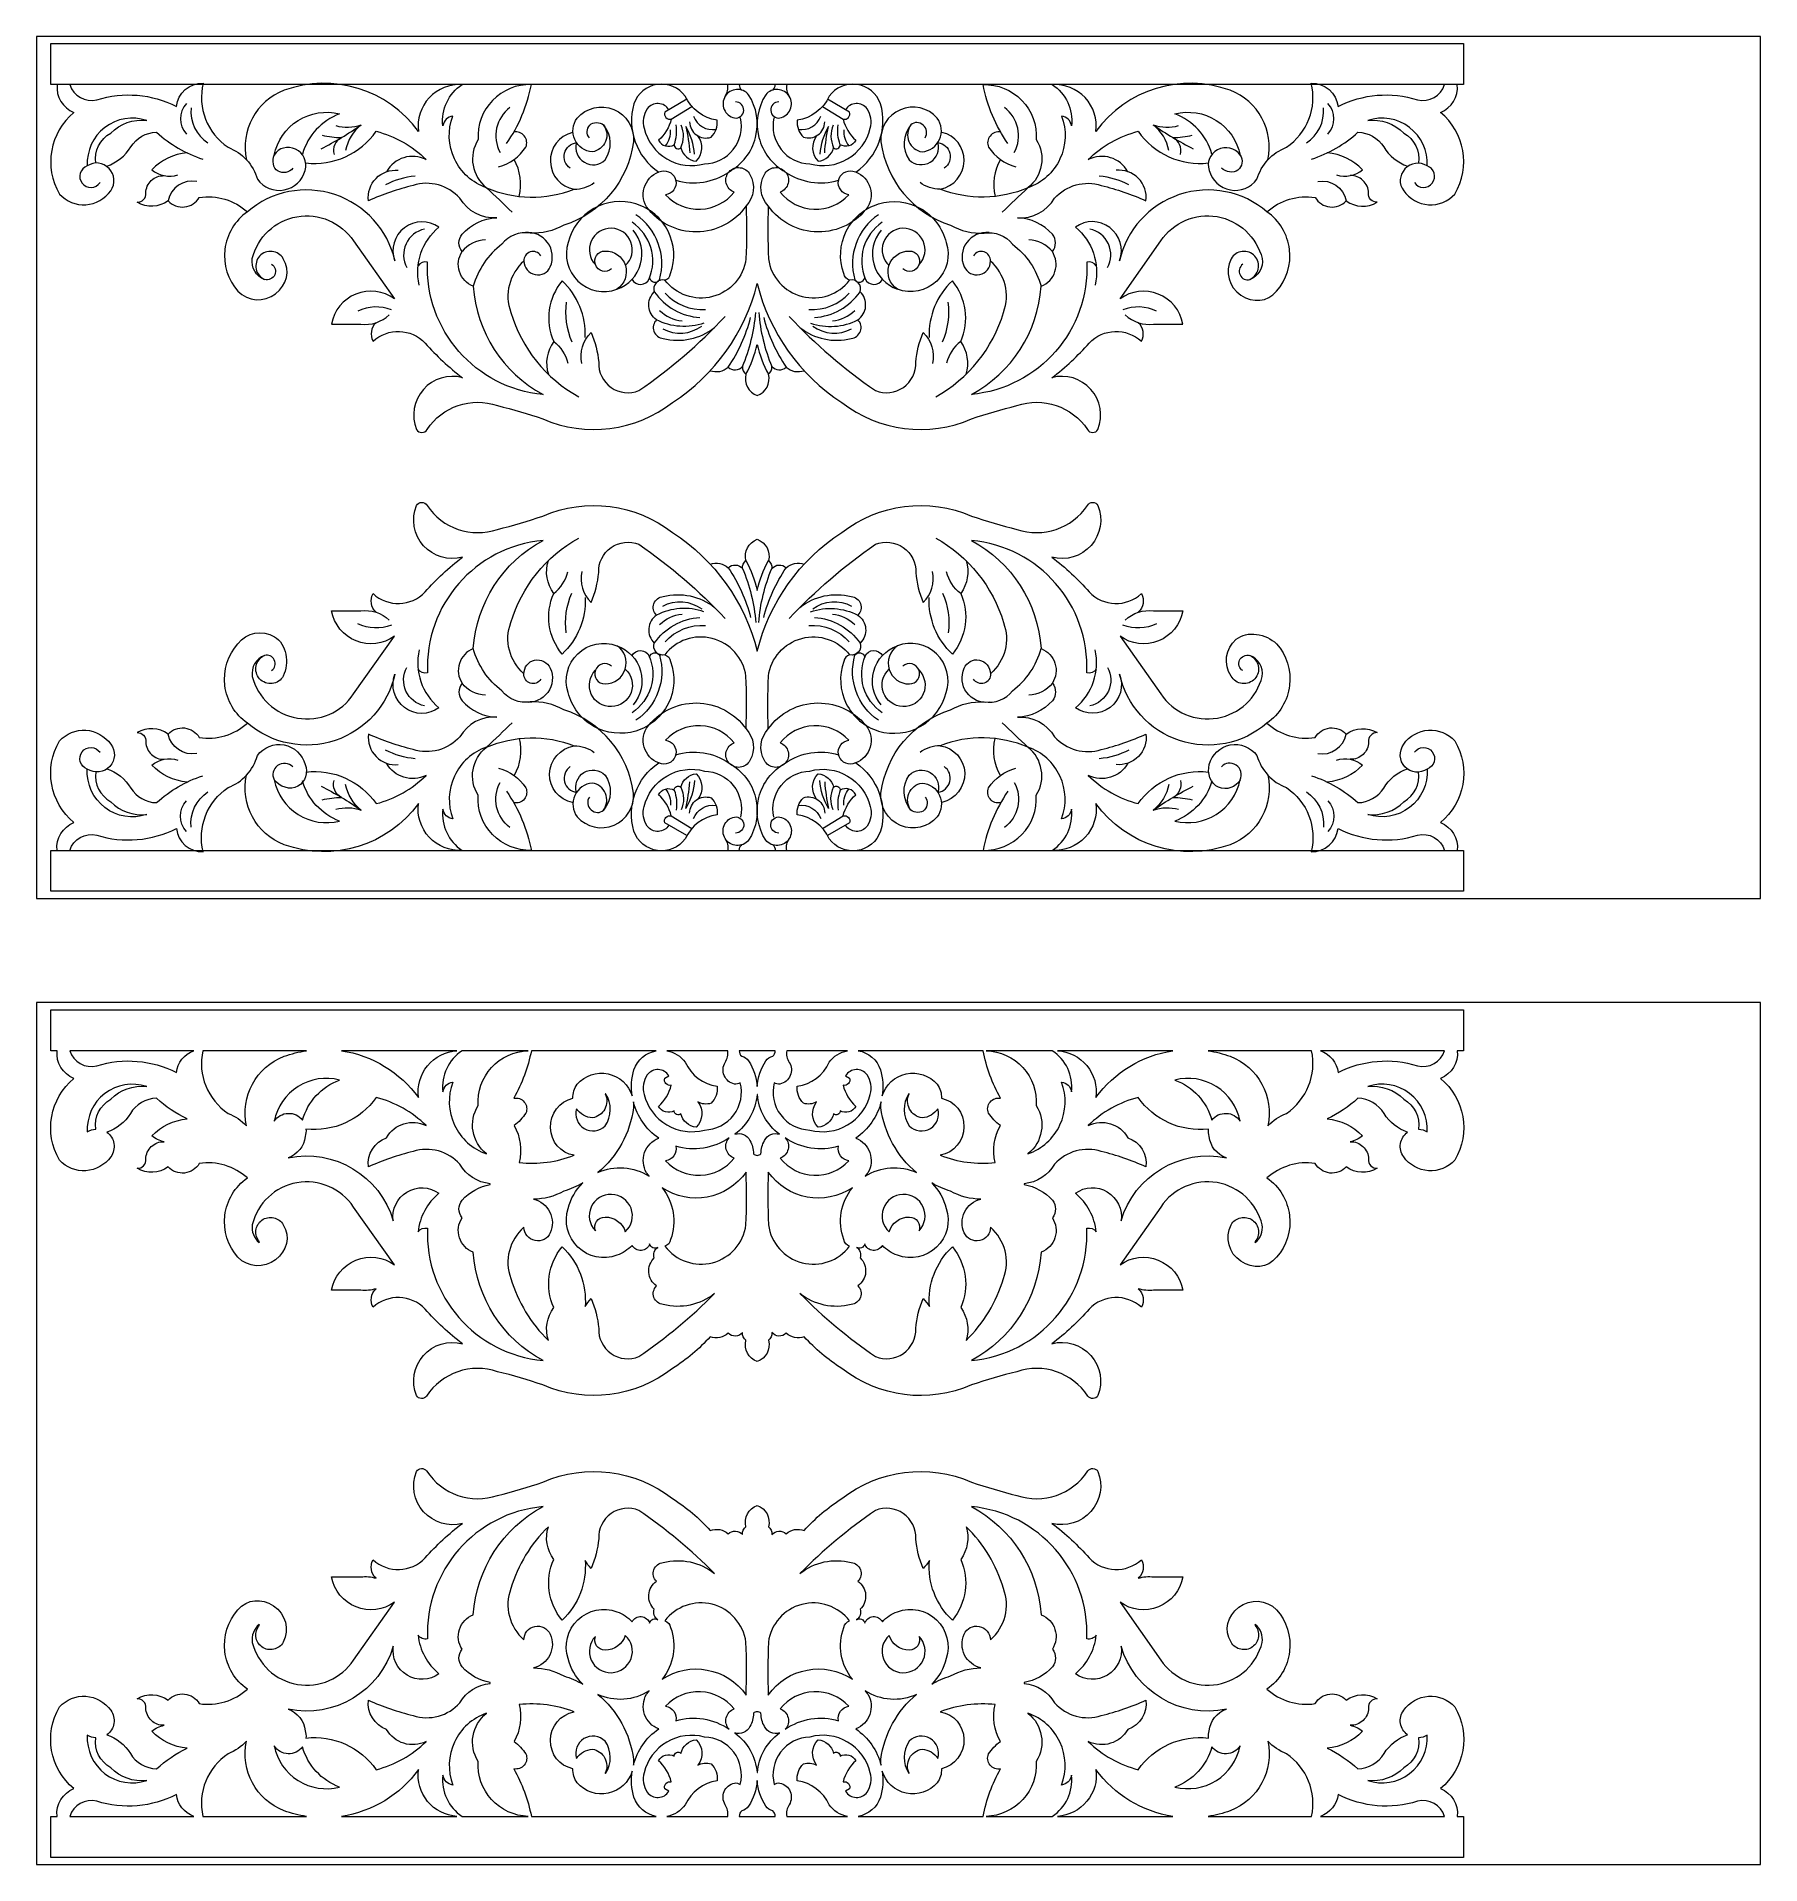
# Model space of a CAD drawing. Header units: millimetres. Extents: x 4609 to 4853, y 4052 to 4311.
import ezdxf

# ---------------------------------------------------------------- set-up
doc = ezdxf.new("R2010")
doc.units = ezdxf.units.MM
doc.header["$MEASUREMENT"] = 0
doc.layers.add('Layer 1', color=18, linetype='Continuous', true_color=0x000000)

msp = doc.modelspace()

# ---------------------------------------------------------------- linework, layer by layer
at = {"layer": 'Layer 1', "lineweight": 9}
for points, knots in [([(4609.34, 4311.2), (4609.34, 4311.2), (4853.34, 4311.2), (4853.34, 4311.2), (4853.34, 4311.2), (4853.34, 4189.2), (4853.34, 4189.2), (4853.34, 4189.2), (4609.34, 4189.2), (4609.34, 4189.2), (4609.34, 4189.2), (4609.34, 4311.2), (4609.34, 4311.2)], [0, 0, 0, 0, 0.25, 0.25, 0.25, 0.5, 0.5, 0.5, 0.75, 0.75, 0.75, 1, 1, 1, 1]), ([(4711.34, 4304.4), (4711.34, 4304.4), (4811.32, 4304.4), (4811.32, 4304.4), (4811.32, 4304.4), (4811.32, 4310.2), (4811.32, 4310.2), (4811.32, 4310.2), (4711.34, 4310.2), (4711.34, 4310.2), (4711.34, 4310.2), (4611.35, 4310.2), (4611.35, 4310.2), (4611.35, 4310.2), (4611.35, 4304.4), (4611.35, 4304.4), (4611.35, 4304.4), (4711.34, 4304.4), (4711.34, 4304.4)], [0, 0, 0, 0, 0.166667, 0.166667, 0.166667, 0.333333, 0.333333, 0.333333, 0.5, 0.5, 0.5, 0.666667, 0.666667, 0.666667, 0.833333, 0.833333, 0.833333, 1, 1, 1, 1]), ([(4675.86, 4296.04), (4677.59, 4298.55), (4678.78, 4301.4), (4679.37, 4304.4), (4677.3, 4304.46), (4675.31, 4303.64), (4673.88, 4302.16), (4672.45, 4300.68), (4671.71, 4298.67), (4671.84, 4296.61), (4670.43, 4294.37), (4670.94, 4291.44), (4673.01, 4289.8), (4671.02, 4290.49), (4669.39, 4291.96), (4668.49, 4293.87), (4667.59, 4295.78), (4667.51, 4297.98), (4668.26, 4299.95), (4667.53, 4299.87), (4666.96, 4299.3), (4666.85, 4298.58), (4666.58, 4300.88), (4667.64, 4303.13), (4669.57, 4304.4), (4667.82, 4304.5), (4666.11, 4303.82), (4664.92, 4302.54), (4663.72, 4301.26), (4663.16, 4299.52), (4663.39, 4297.78), (4659.05, 4303.73), (4651.31, 4306.1), (4644.39, 4303.6), (4640.42, 4302.08), (4638.15, 4297.9), (4639.05, 4293.74)], [0, 0, 0, 0, 0.076923, 0.076923, 0.076923, 0.153846, 0.153846, 0.153846, 0.230769, 0.230769, 0.230769, 0.307692, 0.307692, 0.307692, 0.384615, 0.384615, 0.384615, 0.461538, 0.461538, 0.461538, 0.538462, 0.538462, 0.538462, 0.615385, 0.615385, 0.615385, 0.692308, 0.692308, 0.692308, 0.769231, 0.769231, 0.769231, 0.846154, 0.846154, 0.846154, 1, 1, 1, 1]), ([(4783.62, 4293.74), (4784.52, 4297.9), (4782.25, 4302.08), (4778.28, 4303.6), (4771.35, 4306.1), (4763.62, 4303.73), (4759.28, 4297.78), (4759.51, 4299.52), (4758.95, 4301.27), (4757.75, 4302.55), (4756.55, 4303.83), (4754.85, 4304.51), (4753.1, 4304.4), (4755.03, 4303.13), (4756.09, 4300.88), (4755.82, 4298.58), (4755.71, 4299.3), (4755.14, 4299.87), (4754.41, 4299.95), (4755.16, 4297.98), (4755.08, 4295.79), (4754.19, 4293.88), (4753.29, 4291.96), (4751.65, 4290.49), (4749.66, 4289.8), (4745.71, 4288.11), (4741.25, 4288.03), (4737.24, 4289.6), (4736.21, 4289.59), (4735.21, 4289.92), (4734.39, 4290.55)], [0, 0, 0, 0, 0.090909, 0.090909, 0.090909, 0.181818, 0.181818, 0.181818, 0.272727, 0.272727, 0.272727, 0.363636, 0.363636, 0.363636, 0.454545, 0.454545, 0.454545, 0.545455, 0.545455, 0.545455, 0.636364, 0.636364, 0.636364, 0.727273, 0.727273, 0.727273, 0.818182, 0.818182, 0.818182, 1, 1, 1, 1]), ([(4612.24, 4304.4), (4612.07, 4302.7), (4613.04, 4301.09), (4614.63, 4300.46), (4611.2, 4297.63), (4610.33, 4292.74), (4612.58, 4288.91), (4613.53, 4287.86), (4614.91, 4287.3), (4616.32, 4287.39), (4617.74, 4287.49), (4619.02, 4288.21), (4619.83, 4289.38), (4620.53, 4290.35), (4620.42, 4291.68), (4619.59, 4292.53), (4618.75, 4293.39), (4617.51, 4293.57), (4616.52, 4292.89), (4616.04, 4292.73), (4615.67, 4292.35), (4615.53, 4291.86), (4615.38, 4291.38), (4615.47, 4290.86), (4615.78, 4290.46), (4616.09, 4290.06), (4616.57, 4289.83), (4617.07, 4289.84), (4617.57, 4289.86), (4618.04, 4290.11), (4618.32, 4290.52)], [0, 0, 0, 0, 0.090909, 0.090909, 0.090909, 0.181818, 0.181818, 0.181818, 0.272727, 0.272727, 0.272727, 0.363636, 0.363636, 0.363636, 0.454545, 0.454545, 0.454545, 0.545455, 0.545455, 0.545455, 0.636364, 0.636364, 0.636364, 0.727273, 0.727273, 0.727273, 0.818182, 0.818182, 0.818182, 1, 1, 1, 1]), ([(4614.03, 4304.4), (4614.55, 4302.77), (4616.23, 4301.83), (4617.88, 4302.25), (4621.61, 4303.42), (4625.65, 4303.08), (4629.12, 4301.31), (4629.35, 4303.22), (4631, 4304.64), (4632.92, 4304.61), (4632.07, 4301.14), (4633.47, 4297.51), (4636.45, 4295.52), (4638.46, 4294.74), (4640, 4293.07), (4640.6, 4290.99), (4641.46, 4289.8), (4642.94, 4289.22), (4644.38, 4289.49), (4645.83, 4289.77), (4646.98, 4290.84), (4647.34, 4292.26), (4647.71, 4293.45), (4647.13, 4294.74), (4645.99, 4295.25), (4644.85, 4295.75), (4643.61, 4295.49), (4642.98, 4294.42)], [0, 0, 0, 0, 0.1, 0.1, 0.1, 0.2, 0.2, 0.2, 0.3, 0.3, 0.3, 0.4, 0.4, 0.4, 0.5, 0.5, 0.5, 0.6, 0.6, 0.6, 0.7, 0.7, 0.7, 0.8, 0.8, 0.8, 1, 1, 1, 1]), ([(4701.77, 4299.12), (4701.78, 4298.38), (4702.14, 4297.69), (4702.74, 4297.27), (4703.34, 4296.84), (4704.1, 4296.72), (4704.8, 4296.96), (4705.45, 4297.58), (4705.77, 4298.47), (4705.66, 4299.36), (4703.68, 4299.64), (4701.97, 4300.92), (4701.15, 4302.75), (4700.24, 4304), (4698.72, 4304.64), (4697.19, 4304.42), (4695.66, 4304.19), (4694.39, 4303.15), (4693.88, 4301.69), (4692.85, 4298.05), (4694.26, 4294.15), (4697.39, 4292.02)], [0, 0, 0, 0, 0.125, 0.125, 0.125, 0.25, 0.25, 0.25, 0.375, 0.375, 0.375, 0.5, 0.5, 0.5, 0.625, 0.625, 0.625, 0.75, 0.75, 0.75, 1, 1, 1, 1]), ([(4699.81, 4290.87), (4702.38, 4290.09), (4705.16, 4290.53), (4707.36, 4292.06), (4709.22, 4293.1), (4710.58, 4294.86), (4711.1, 4296.92), (4711.62, 4298.99), (4711.27, 4301.17), (4710.12, 4302.97), (4709.7, 4303.48), (4709.06, 4303.76), (4708.4, 4303.71), (4707.74, 4303.66), (4707.15, 4303.31), (4706.8, 4302.74), (4706.46, 4302.18), (4706.41, 4301.48), (4706.67, 4300.87), (4706.93, 4300.26), (4707.46, 4299.82), (4708.11, 4299.68), (4708.42, 4299.63), (4708.75, 4299.72), (4709, 4299.92), (4709.25, 4300.12), (4709.4, 4300.41), (4709.43, 4300.73), (4709.45, 4301.05), (4709.33, 4301.37), (4709.11, 4301.6), (4708.89, 4301.83), (4708.59, 4301.96), (4708.27, 4301.96)], [0, 0, 0, 0, 0.083333, 0.083333, 0.083333, 0.166667, 0.166667, 0.166667, 0.25, 0.25, 0.25, 0.333333, 0.333333, 0.333333, 0.416667, 0.416667, 0.416667, 0.5, 0.5, 0.5, 0.583333, 0.583333, 0.583333, 0.666667, 0.666667, 0.666667, 0.75, 0.75, 0.75, 0.833333, 0.833333, 0.833333, 1, 1, 1, 1]), ([(4714.4, 4301.96), (4714.08, 4301.96), (4713.78, 4301.83), (4713.56, 4301.6), (4713.34, 4301.37), (4713.22, 4301.05), (4713.25, 4300.73), (4713.27, 4300.41), (4713.42, 4300.12), (4713.67, 4299.92), (4713.93, 4299.72), (4714.25, 4299.63), (4714.56, 4299.68), (4715.21, 4299.82), (4715.75, 4300.27), (4716.01, 4300.88), (4716.27, 4301.49), (4716.22, 4302.18), (4715.87, 4302.74), (4715.52, 4303.31), (4714.92, 4303.67), (4714.26, 4303.71), (4713.6, 4303.75), (4712.97, 4303.48), (4712.55, 4302.97), (4711.4, 4301.17), (4711.05, 4298.98), (4711.58, 4296.91), (4712.1, 4294.85), (4713.45, 4293.09), (4715.31, 4292.06), (4717.51, 4290.53), (4720.29, 4290.09), (4722.86, 4290.87)], [0, 0, 0, 0, 0.083333, 0.083333, 0.083333, 0.166667, 0.166667, 0.166667, 0.25, 0.25, 0.25, 0.333333, 0.333333, 0.333333, 0.416667, 0.416667, 0.416667, 0.5, 0.5, 0.5, 0.583333, 0.583333, 0.583333, 0.666667, 0.666667, 0.666667, 0.75, 0.75, 0.75, 0.833333, 0.833333, 0.833333, 1, 1, 1, 1]), ([(4725.28, 4292.02), (4728.41, 4294.16), (4729.82, 4298.05), (4728.79, 4301.69), (4728.27, 4303.15), (4726.99, 4304.2), (4725.46, 4304.42), (4723.93, 4304.64), (4722.42, 4304.01), (4721.52, 4302.75), (4720.7, 4300.92), (4718.99, 4299.64), (4717.01, 4299.36), (4716.91, 4298.47), (4717.22, 4297.58), (4717.87, 4296.96), (4718.57, 4296.73), (4719.33, 4296.84), (4719.93, 4297.27), (4720.53, 4297.7), (4720.89, 4298.38), (4720.9, 4299.12)], [0, 0, 0, 0, 0.125, 0.125, 0.125, 0.25, 0.25, 0.25, 0.375, 0.375, 0.375, 0.5, 0.5, 0.5, 0.625, 0.625, 0.625, 0.75, 0.75, 0.75, 1, 1, 1, 1]), ([(4746.81, 4296.04), (4745.08, 4298.55), (4743.89, 4301.4), (4743.3, 4304.4), (4745.36, 4304.46), (4747.35, 4303.65), (4748.79, 4302.17), (4750.22, 4300.69), (4750.96, 4298.67), (4750.83, 4296.61), (4752.24, 4294.38), (4751.73, 4291.44), (4749.66, 4289.8), (4748.43, 4288.66), (4747.22, 4287.5), (4746.02, 4286.33)], [0, 0, 0, 0, 0.166667, 0.166667, 0.166667, 0.333333, 0.333333, 0.333333, 0.5, 0.5, 0.5, 0.666667, 0.666667, 0.666667, 1, 1, 1, 1]), ([(4779.7, 4294.42), (4778.98, 4295.44), (4777.6, 4295.76), (4776.51, 4295.16), (4775.41, 4294.56), (4774.86, 4293.42), (4775.33, 4292.26), (4775.7, 4290.84), (4776.86, 4289.76), (4778.31, 4289.49), (4779.75, 4289.22), (4781.21, 4289.8), (4782.07, 4290.99), (4782.67, 4293.07), (4784.21, 4294.74), (4786.23, 4295.52), (4789.2, 4297.51), (4790.61, 4301.14), (4789.75, 4304.61), (4791.68, 4304.65), (4793.32, 4303.22), (4793.55, 4301.31), (4797.02, 4303.08), (4801.06, 4303.42), (4804.79, 4302.25), (4806.44, 4301.84), (4808.13, 4302.77), (4808.64, 4304.4)], [0, 0, 0, 0, 0.1, 0.1, 0.1, 0.2, 0.2, 0.2, 0.3, 0.3, 0.3, 0.4, 0.4, 0.4, 0.5, 0.5, 0.5, 0.6, 0.6, 0.6, 0.7, 0.7, 0.7, 0.8, 0.8, 0.8, 1, 1, 1, 1]), ([(4806.15, 4292.89), (4805.14, 4293.53), (4803.82, 4293.35), (4803.02, 4292.46), (4802.21, 4291.58), (4802.11, 4290.32), (4802.84, 4289.38), (4803.65, 4288.21), (4804.94, 4287.48), (4806.36, 4287.39), (4807.77, 4287.3), (4809.14, 4287.86), (4810.09, 4288.91), (4812.34, 4292.74), (4811.48, 4297.64), (4808.04, 4300.46), (4809.63, 4301.09), (4810.61, 4302.7), (4810.43, 4304.4)], [0, 0, 0, 0, 0.142857, 0.142857, 0.142857, 0.285714, 0.285714, 0.285714, 0.428571, 0.428571, 0.428571, 0.571429, 0.571429, 0.571429, 0.714286, 0.714286, 0.714286, 1, 1, 1, 1]), ([(4645.61, 4292.58), (4645.11, 4291.92), (4644.21, 4291.74), (4643.51, 4292.16), (4642.8, 4292.57), (4642.64, 4293.67), (4642.98, 4294.42), (4643.38, 4296.44), (4644.6, 4298.22), (4646.34, 4299.32), (4648.09, 4300.42), (4650.23, 4300.76), (4652.23, 4300.25), (4649.67, 4299.3), (4647.72, 4297.19), (4646.98, 4294.57)], [0, 0, 0, 0, 0.166667, 0.166667, 0.166667, 0.333333, 0.333333, 0.333333, 0.5, 0.5, 0.5, 0.666667, 0.666667, 0.666667, 1, 1, 1, 1]), ([(4687.58, 4296.85), (4687.14, 4297.39), (4687.17, 4298.17), (4687.65, 4298.67), (4688.13, 4299.17), (4689.04, 4299.12), (4689.59, 4298.7), (4690.08, 4298.02), (4690.19, 4297.13), (4689.87, 4296.35), (4689.55, 4295.57), (4688.84, 4295.01), (4688.01, 4294.88), (4686.92, 4294.96), (4685.96, 4295.63), (4685.52, 4296.62), (4685.07, 4297.61), (4685.21, 4298.78), (4685.86, 4299.65), (4687.14, 4301.14), (4689.23, 4301.64), (4691.04, 4300.89), (4692.85, 4300.14), (4693.97, 4298.26), (4693.82, 4296.31), (4693.11, 4290.79), (4689.26, 4286.19), (4683.96, 4284.5), (4682.52, 4283.69), (4680.87, 4283.3), (4679.21, 4283.38), (4677.69, 4283.64), (4676.15, 4283.03), (4675.21, 4281.8), (4673.23, 4280.32), (4671.8, 4278.23), (4671.15, 4275.85), (4670.21, 4276.21), (4669.5, 4276.97), (4669.19, 4277.92), (4668.88, 4278.87), (4669.02, 4279.91), (4669.56, 4280.75)], [0, 0, 0, 0, 0.066667, 0.066667, 0.066667, 0.133333, 0.133333, 0.133333, 0.2, 0.2, 0.2, 0.266667, 0.266667, 0.266667, 0.333333, 0.333333, 0.333333, 0.4, 0.4, 0.4, 0.466667, 0.466667, 0.466667, 0.533333, 0.533333, 0.533333, 0.6, 0.6, 0.6, 0.666667, 0.666667, 0.666667, 0.733333, 0.733333, 0.733333, 0.8, 0.8, 0.8, 0.866667, 0.866667, 0.866667, 1, 1, 1, 1]), ([(4698.84, 4300.84), (4698.52, 4301.36), (4697.96, 4301.69), (4697.34, 4301.71), (4696.73, 4301.74), (4696.14, 4301.46), (4695.78, 4300.96), (4695.23, 4300.16), (4695.06, 4299.15), (4695.33, 4298.21), (4695.77, 4296.39), (4696.93, 4294.83), (4698.54, 4293.88), (4700.15, 4292.93), (4702.07, 4292.67), (4703.87, 4293.17), (4705.47, 4293.22), (4706.97, 4293.97), (4707.95, 4295.23), (4708.94, 4296.49), (4709.32, 4298.12), (4708.98, 4299.68)], [0, 0, 0, 0, 0.125, 0.125, 0.125, 0.25, 0.25, 0.25, 0.375, 0.375, 0.375, 0.5, 0.5, 0.5, 0.625, 0.625, 0.625, 0.75, 0.75, 0.75, 1, 1, 1, 1]), ([(4701.37, 4302.32), (4701.37, 4302.32), (4698.26, 4300.51), (4698.26, 4300.51), (4698.17, 4300.24), (4698.23, 4299.95), (4698.42, 4299.74), (4698.62, 4299.53), (4698.9, 4299.45), (4699.17, 4299.51), (4699.17, 4299.51), (4702.09, 4301.3), (4702.09, 4301.3)], [0, 0, 0, 0, 0.2, 0.2, 0.2, 0.4, 0.4, 0.4, 0.6, 0.6, 0.6, 1, 1, 1, 1]), ([(4713.69, 4299.68), (4713.36, 4298.12), (4713.73, 4296.48), (4714.72, 4295.22), (4715.71, 4293.97), (4717.2, 4293.21), (4718.8, 4293.17), (4720.6, 4292.67), (4722.53, 4292.93), (4724.14, 4293.89), (4725.75, 4294.84), (4726.9, 4296.39), (4727.34, 4298.21), (4727.61, 4299.15), (4727.44, 4300.16), (4726.89, 4300.96), (4726.53, 4301.46), (4725.94, 4301.74), (4725.32, 4301.71), (4724.71, 4301.69), (4724.15, 4301.36), (4723.83, 4300.84)], [0, 0, 0, 0, 0.125, 0.125, 0.125, 0.25, 0.25, 0.25, 0.375, 0.375, 0.375, 0.5, 0.5, 0.5, 0.625, 0.625, 0.625, 0.75, 0.75, 0.75, 1, 1, 1, 1]), ([(4720.58, 4301.3), (4720.58, 4301.3), (4723.5, 4299.51), (4723.5, 4299.51), (4723.77, 4299.45), (4724.06, 4299.54), (4724.25, 4299.74), (4724.44, 4299.95), (4724.5, 4300.24), (4724.41, 4300.51), (4724.41, 4300.51), (4721.3, 4302.32), (4721.3, 4302.32)], [0, 0, 0, 0, 0.2, 0.2, 0.2, 0.4, 0.4, 0.4, 0.6, 0.6, 0.6, 1, 1, 1, 1]), ([(4735.09, 4296.85), (4735.48, 4297.44), (4735.37, 4298.22), (4734.84, 4298.67), (4734.3, 4299.12), (4733.59, 4299.18), (4733.08, 4298.7), (4732.59, 4298.01), (4732.48, 4297.12), (4732.81, 4296.34), (4733.13, 4295.56), (4733.83, 4295.01), (4734.67, 4294.88), (4735.75, 4294.96), (4736.71, 4295.64), (4737.15, 4296.64), (4737.6, 4297.63), (4737.47, 4298.78), (4736.81, 4299.65), (4735.51, 4301.13), (4733.41, 4301.61), (4731.6, 4300.84), (4729.79, 4300.06), (4728.68, 4298.27), (4728.85, 4296.31), (4729.57, 4290.79), (4733.41, 4286.19), (4738.71, 4284.5), (4740.15, 4283.69), (4741.8, 4283.3), (4743.46, 4283.38), (4744.98, 4283.64), (4746.52, 4283.03), (4747.46, 4281.8), (4749.44, 4280.32), (4750.87, 4278.23), (4751.52, 4275.85), (4752.46, 4276.21), (4753.18, 4276.98), (4753.48, 4277.93), (4753.79, 4278.88), (4753.65, 4279.91), (4753.11, 4280.75), (4753.7, 4281.47), (4753.7, 4282.5), (4753.11, 4283.22), (4751.85, 4284.63), (4750.08, 4285.47), (4748.2, 4285.54), (4750.32, 4285.4), (4752.34, 4286.47), (4753.42, 4288.31), (4755.07, 4290.17), (4757.67, 4290.88), (4760.04, 4290.13), (4762.21, 4289.59), (4764.32, 4288.87), (4766.36, 4287.95), (4766.5, 4289.12), (4766.11, 4290.29), (4765.29, 4291.13), (4764.46, 4291.97), (4763.31, 4292.39), (4762.14, 4292.27)], [0, 0, 0, 0, 0.045455, 0.045455, 0.045455, 0.090909, 0.090909, 0.090909, 0.136364, 0.136364, 0.136364, 0.181818, 0.181818, 0.181818, 0.227273, 0.227273, 0.227273, 0.272727, 0.272727, 0.272727, 0.318182, 0.318182, 0.318182, 0.363636, 0.363636, 0.363636, 0.409091, 0.409091, 0.409091, 0.454545, 0.454545, 0.454545, 0.5, 0.5, 0.5, 0.545455, 0.545455, 0.545455, 0.590909, 0.590909, 0.590909, 0.636364, 0.636364, 0.636364, 0.681818, 0.681818, 0.681818, 0.727273, 0.727273, 0.727273, 0.772727, 0.772727, 0.772727, 0.818182, 0.818182, 0.818182, 0.863636, 0.863636, 0.863636, 0.909091, 0.909091, 0.909091, 1, 1, 1, 1]), ([(4775.69, 4294.57), (4774.95, 4297.19), (4773, 4299.3), (4770.44, 4300.25), (4772.44, 4300.76), (4774.57, 4300.43), (4776.32, 4299.33), (4778.07, 4298.23), (4779.29, 4296.44), (4779.7, 4294.42), (4780.14, 4293.73), (4780, 4292.82), (4779.37, 4292.3), (4778.74, 4291.78), (4777.65, 4292.01), (4777.07, 4292.58)], [0, 0, 0, 0, 0.166667, 0.166667, 0.166667, 0.333333, 0.333333, 0.333333, 0.5, 0.5, 0.5, 0.666667, 0.666667, 0.666667, 1, 1, 1, 1]), ([(4617.71, 4293.29), (4617.49, 4295), (4618.33, 4296.68), (4619.83, 4297.53), (4621.16, 4298.88), (4623.04, 4299.54), (4624.92, 4299.31), (4622.91, 4299.99), (4620.69, 4299.63), (4619, 4298.33), (4617.32, 4297.04), (4616.39, 4295.01), (4616.52, 4292.89)], [0, 0, 0, 0, 0.2, 0.2, 0.2, 0.4, 0.4, 0.4, 0.6, 0.6, 0.6, 1, 1, 1, 1]), ([(4651.69, 4298.59), (4652.87, 4298.27), (4654.12, 4298.3), (4655.27, 4298.7), (4654.12, 4297.79), (4653.35, 4296.5), (4653.08, 4295.06)], [0, 0, 0, 0, 0.333333, 0.333333, 0.333333, 1, 1, 1, 1]), ([(4684.85, 4292.55), (4684.18, 4293.03), (4683.86, 4293.87), (4684.06, 4294.67), (4684.25, 4295.48), (4684.94, 4296.08), (4685.76, 4296.19), (4685.45, 4295.12), (4685.91, 4293.97), (4686.87, 4293.4), (4687.84, 4292.83), (4689.03, 4292.96), (4689.82, 4293.75), (4690.86, 4295.27), (4690.77, 4297.29), (4689.59, 4298.7)], [0, 0, 0, 0, 0.166667, 0.166667, 0.166667, 0.333333, 0.333333, 0.333333, 0.5, 0.5, 0.5, 0.666667, 0.666667, 0.666667, 1, 1, 1, 1]), ([(4699.17, 4299.51), (4698.89, 4298.36), (4698.26, 4297.31), (4697.38, 4296.52), (4697.58, 4296.13), (4697.93, 4295.84), (4698.35, 4295.72), (4698.77, 4295.61), (4699.22, 4295.66), (4699.59, 4295.89), (4699.92, 4296.78), (4700.02, 4297.75), (4699.86, 4298.69)], [0, 0, 0, 0, 0.2, 0.2, 0.2, 0.4, 0.4, 0.4, 0.6, 0.6, 0.6, 1, 1, 1, 1]), ([(4699.59, 4295.89), (4699.57, 4295.66), (4699.71, 4295.44), (4699.92, 4295.35), (4700.13, 4295.26), (4700.37, 4295.31), (4700.53, 4295.47), (4700.99, 4296.48), (4701.02, 4297.64), (4700.59, 4298.67)], [0, 0, 0, 0, 0.25, 0.25, 0.25, 0.5, 0.5, 0.5, 1, 1, 1, 1]), ([(4702.48, 4294.53), (4702.35, 4295.92), (4701.93, 4297.27), (4701.24, 4298.48), (4701.51, 4297.24), (4701.7, 4295.99), (4701.78, 4294.72)], [0, 0, 0, 0, 0.333333, 0.333333, 0.333333, 1, 1, 1, 1]), ([(4720.89, 4294.72), (4720.98, 4295.99), (4721.16, 4297.24), (4721.44, 4298.48), (4720.74, 4297.27), (4720.32, 4295.92), (4720.19, 4294.53)], [0, 0, 0, 0, 0.333333, 0.333333, 0.333333, 1, 1, 1, 1]), ([(4722.08, 4298.67), (4721.65, 4297.64), (4721.68, 4296.48), (4722.14, 4295.47), (4722.3, 4295.31), (4722.55, 4295.26), (4722.76, 4295.35), (4722.97, 4295.45), (4723.1, 4295.66), (4723.08, 4295.89), (4722.75, 4296.78), (4722.65, 4297.75), (4722.81, 4298.69)], [0, 0, 0, 0, 0.2, 0.2, 0.2, 0.4, 0.4, 0.4, 0.6, 0.6, 0.6, 1, 1, 1, 1]), ([(4723.5, 4299.51), (4723.78, 4298.36), (4724.41, 4297.31), (4725.29, 4296.52), (4725.09, 4296.13), (4724.74, 4295.84), (4724.32, 4295.72), (4723.9, 4295.61), (4723.45, 4295.67), (4723.08, 4295.89)], [0, 0, 0, 0, 0.25, 0.25, 0.25, 0.5, 0.5, 0.5, 1, 1, 1, 1]), ([(4733.08, 4298.7), (4731.9, 4297.29), (4731.81, 4295.26), (4732.85, 4293.75), (4733.66, 4292.97), (4734.88, 4292.84), (4735.84, 4293.43), (4736.79, 4294.01), (4737.24, 4295.12), (4736.91, 4296.19), (4737.73, 4296.09), (4738.41, 4295.49), (4738.61, 4294.69), (4738.81, 4293.89), (4738.49, 4293.03), (4737.82, 4292.55)], [0, 0, 0, 0, 0.166667, 0.166667, 0.166667, 0.333333, 0.333333, 0.333333, 0.5, 0.5, 0.5, 0.666667, 0.666667, 0.666667, 1, 1, 1, 1]), ([(4769.59, 4295.06), (4769.33, 4296.5), (4768.55, 4297.79), (4767.4, 4298.7), (4769.2, 4297.43), (4771.09, 4296.31), (4773.06, 4295.33)], [0, 0, 0, 0, 0.333333, 0.333333, 0.333333, 1, 1, 1, 1]), ([(4804.35, 4290.52), (4804.63, 4290.11), (4805.1, 4289.85), (4805.61, 4289.84), (4806.11, 4289.83), (4806.59, 4290.06), (4806.89, 4290.46), (4807.2, 4290.86), (4807.29, 4291.39), (4807.14, 4291.87), (4806.99, 4292.35), (4806.63, 4292.73), (4806.15, 4292.89), (4806.28, 4295.01), (4805.34, 4297.06), (4803.65, 4298.34), (4801.96, 4299.63), (4799.76, 4300), (4797.75, 4299.31), (4799.63, 4299.54), (4801.51, 4298.88), (4802.85, 4297.53), (4804.34, 4296.68), (4805.18, 4295), (4804.96, 4293.29)], [0, 0, 0, 0, 0.111111, 0.111111, 0.111111, 0.222222, 0.222222, 0.222222, 0.333333, 0.333333, 0.333333, 0.444444, 0.444444, 0.444444, 0.555556, 0.555556, 0.555556, 0.666667, 0.666667, 0.666667, 0.777778, 0.777778, 0.777778, 1, 1, 1, 1]), ([(4619.27, 4292.86), (4620.69, 4293.34), (4621.89, 4294.3), (4622.67, 4295.59), (4623.46, 4296.84), (4624.83, 4297.62), (4626.32, 4297.65), (4628.21, 4295.94), (4630.44, 4294.64), (4632.86, 4293.85)], [0, 0, 0, 0, 0.25, 0.25, 0.25, 0.5, 0.5, 0.5, 1, 1, 1, 1]), ([(4647.47, 4293.31), (4651.36, 4292.86), (4655.17, 4294.58), (4657.41, 4297.79), (4660.07, 4297.1), (4662.51, 4295.72), (4664.48, 4293.79), (4662.45, 4294.81), (4659.98, 4294.05), (4658.87, 4292.07)], [0, 0, 0, 0, 0.25, 0.25, 0.25, 0.5, 0.5, 0.5, 1, 1, 1, 1]), ([(4649.77, 4297.25), (4650.66, 4297.02), (4651.58, 4296.9), (4652.5, 4296.91), (4651.63, 4296.46), (4651.18, 4295.46), (4651.44, 4294.51)], [0, 0, 0, 0, 0.333333, 0.333333, 0.333333, 1, 1, 1, 1]), ([(4674.73, 4292.77), (4676.32, 4293.19), (4677.69, 4294.18), (4678.59, 4295.55), (4678.82, 4296.08), (4678.73, 4296.69), (4678.37, 4297.13), (4678.01, 4297.57), (4677.44, 4297.78), (4676.88, 4297.66)], [0, 0, 0, 0, 0.25, 0.25, 0.25, 0.5, 0.5, 0.5, 1, 1, 1, 1]), ([(4685.2, 4297.64), (4683.29, 4297.17), (4681.98, 4295.42), (4682.07, 4293.46), (4682.15, 4291.5), (4683.49, 4289.89), (4685.43, 4289.6), (4686.46, 4289.59), (4687.46, 4289.92), (4688.28, 4290.55)], [0, 0, 0, 0, 0.25, 0.25, 0.25, 0.5, 0.5, 0.5, 1, 1, 1, 1]), ([(4700.53, 4295.47), (4700.77, 4294.43), (4701.65, 4293.66), (4702.71, 4293.55), (4703.68, 4294.53), (4703.77, 4296.07), (4702.92, 4297.15)], [0, 0, 0, 0, 0.333333, 0.333333, 0.333333, 1, 1, 1, 1]), ([(4719.75, 4297.15), (4718.9, 4296.07), (4718.99, 4294.53), (4719.96, 4293.55), (4721.02, 4293.66), (4721.9, 4294.43), (4722.14, 4295.47)], [0, 0, 0, 0, 0.333333, 0.333333, 0.333333, 1, 1, 1, 1]), ([(4737.24, 4289.6), (4739.17, 4289.95), (4740.58, 4291.63), (4740.61, 4293.59), (4740.63, 4295.55), (4739.39, 4297.23), (4737.47, 4297.64)], [0, 0, 0, 0, 0.333333, 0.333333, 0.333333, 1, 1, 1, 1]), ([(4745.79, 4297.66), (4745.23, 4297.78), (4744.66, 4297.57), (4744.3, 4297.12), (4743.94, 4296.68), (4743.85, 4296.08), (4744.08, 4295.55), (4744.98, 4294.18), (4746.35, 4293.19), (4747.94, 4292.77)], [0, 0, 0, 0, 0.25, 0.25, 0.25, 0.5, 0.5, 0.5, 1, 1, 1, 1]), ([(4763.8, 4292.07), (4762.69, 4294.05), (4760.22, 4294.81), (4758.19, 4293.79), (4760.16, 4295.72), (4762.6, 4297.1), (4765.26, 4297.79), (4767.5, 4294.58), (4771.31, 4292.86), (4775.2, 4293.31)], [0, 0, 0, 0, 0.25, 0.25, 0.25, 0.5, 0.5, 0.5, 1, 1, 1, 1]), ([(4771.23, 4294.51), (4771.49, 4295.46), (4771.05, 4296.46), (4770.17, 4296.91), (4771.09, 4296.9), (4772.01, 4297.02), (4772.9, 4297.25)], [0, 0, 0, 0, 0.333333, 0.333333, 0.333333, 1, 1, 1, 1]), ([(4789.81, 4293.85), (4792.24, 4294.64), (4794.46, 4295.94), (4796.36, 4297.65), (4797.84, 4297.62), (4799.21, 4296.84), (4800.01, 4295.59), (4800.78, 4294.3), (4801.98, 4293.34), (4803.4, 4292.86)], [0, 0, 0, 0, 0.25, 0.25, 0.25, 0.5, 0.5, 0.5, 1, 1, 1, 1]), ([(4630.65, 4294.74), (4628.75, 4294.57), (4626.98, 4293.72), (4625.65, 4292.34), (4626.68, 4291.49), (4628.06, 4291.22), (4629.34, 4291.62)], [0, 0, 0, 0, 0.333333, 0.333333, 0.333333, 1, 1, 1, 1]), ([(4793.33, 4291.62), (4794.61, 4291.22), (4796, 4291.49), (4797.02, 4292.34), (4795.69, 4293.72), (4793.92, 4294.57), (4792.02, 4294.74)], [0, 0, 0, 0, 0.333333, 0.333333, 0.333333, 1, 1, 1, 1]), ([(4632.01, 4290.7), (4630.13, 4291.03), (4628.33, 4289.81), (4627.96, 4287.94), (4626.67, 4287.01), (4624.95, 4286.94), (4623.58, 4287.74), (4623.92, 4287.73), (4624.26, 4287.86), (4624.49, 4288.12), (4624.73, 4288.37), (4624.84, 4288.71), (4624.8, 4289.06), (4624.81, 4289.73), (4625.09, 4290.37), (4625.58, 4290.83), (4626.07, 4291.29), (4626.73, 4291.53), (4627.4, 4291.51)], [0, 0, 0, 0, 0.142857, 0.142857, 0.142857, 0.285714, 0.285714, 0.285714, 0.428571, 0.428571, 0.428571, 0.571429, 0.571429, 0.571429, 0.714286, 0.714286, 0.714286, 1, 1, 1, 1]), ([(4663.49, 4276.03), (4662.81, 4279.06), (4663.89, 4282.23), (4666.29, 4284.21), (4664.82, 4285.27), (4662.83, 4285.23), (4661.4, 4284.13), (4659.96, 4283.02), (4659.4, 4281.16), (4660.05, 4279.47), (4659.05, 4283.87), (4655.83, 4287.42), (4651.55, 4288.83), (4647.27, 4290.24), (4642.59, 4289.34), (4639.18, 4286.39)], [0, 0, 0, 0, 0.166667, 0.166667, 0.166667, 0.333333, 0.333333, 0.333333, 0.5, 0.5, 0.5, 0.666667, 0.666667, 0.666667, 1, 1, 1, 1]), ([(4672.89, 4282.43), (4671.58, 4282.4), (4670.36, 4281.79), (4669.56, 4280.75), (4668.97, 4281.47), (4668.97, 4282.51), (4669.56, 4283.22), (4670.82, 4284.63), (4672.59, 4285.47), (4674.47, 4285.54), (4672.35, 4285.4), (4670.33, 4286.48), (4669.26, 4288.31), (4667.59, 4290.17), (4665, 4290.88), (4662.63, 4290.13), (4660.46, 4289.59), (4658.35, 4288.87), (4656.31, 4287.95), (4656.17, 4289.12), (4656.56, 4290.28), (4657.38, 4291.12), (4658.2, 4291.96), (4659.36, 4292.38), (4660.53, 4292.27)], [0, 0, 0, 0, 0.111111, 0.111111, 0.111111, 0.222222, 0.222222, 0.222222, 0.333333, 0.333333, 0.333333, 0.444444, 0.444444, 0.444444, 0.555556, 0.555556, 0.555556, 0.666667, 0.666667, 0.666667, 0.777778, 0.777778, 0.777778, 1, 1, 1, 1]), ([(4695.66, 4287.11), (4697.31, 4284.84), (4699.95, 4283.51), (4702.76, 4283.54), (4705.56, 4283.56), (4708.17, 4284.92), (4709.77, 4287.22), (4710.91, 4288.42), (4711.13, 4290.23), (4710.3, 4291.67), (4710.04, 4292.2), (4709.52, 4292.57), (4708.93, 4292.64), (4708.34, 4292.72), (4707.76, 4292.51), (4707.36, 4292.06), (4706.96, 4291.62), (4706.81, 4291.01), (4706.96, 4290.43), (4707.1, 4289.85), (4707.52, 4289.39), (4708.08, 4289.18), (4706.92, 4287.72), (4705.18, 4286.84), (4703.31, 4286.76), (4701.45, 4286.69), (4699.64, 4287.44), (4698.37, 4288.81), (4698.83, 4288.87), (4699.25, 4289.11), (4699.52, 4289.49), (4699.8, 4289.86), (4699.91, 4290.33), (4699.83, 4290.78), (4699.75, 4291.24), (4699.48, 4291.64), (4699.1, 4291.9), (4698.71, 4292.16), (4698.24, 4292.25), (4697.79, 4292.15), (4696.75, 4291.88), (4695.89, 4291.14), (4695.47, 4290.15), (4695.06, 4289.16), (4695.13, 4288.04), (4695.66, 4287.11)], [0, 0, 0, 0, 0.066667, 0.066667, 0.066667, 0.133333, 0.133333, 0.133333, 0.2, 0.2, 0.2, 0.266667, 0.266667, 0.266667, 0.333333, 0.333333, 0.333333, 0.4, 0.4, 0.4, 0.466667, 0.466667, 0.466667, 0.533333, 0.533333, 0.533333, 0.6, 0.6, 0.6, 0.666667, 0.666667, 0.666667, 0.733333, 0.733333, 0.733333, 0.8, 0.8, 0.8, 0.866667, 0.866667, 0.866667, 0.933333, 0.933333, 0.933333, 1, 1, 1, 1]), ([(4727.01, 4287.11), (4727.54, 4288.04), (4727.61, 4289.17), (4727.19, 4290.16), (4726.78, 4291.15), (4725.93, 4291.88), (4724.88, 4292.15), (4724.43, 4292.25), (4723.96, 4292.16), (4723.57, 4291.9), (4723.19, 4291.64), (4722.92, 4291.24), (4722.84, 4290.78), (4722.76, 4290.33), (4722.87, 4289.86), (4723.15, 4289.48), (4723.43, 4289.11), (4723.84, 4288.87), (4724.3, 4288.81), (4723.03, 4287.44), (4721.23, 4286.69), (4719.37, 4286.76), (4717.5, 4286.83), (4715.76, 4287.72), (4714.6, 4289.18), (4715.15, 4289.39), (4715.57, 4289.86), (4715.71, 4290.43), (4715.86, 4291.01), (4715.71, 4291.62), (4715.31, 4292.06), (4714.91, 4292.5), (4714.32, 4292.72), (4713.73, 4292.64), (4713.14, 4292.56), (4712.63, 4292.2), (4712.37, 4291.67), (4711.54, 4290.23), (4711.76, 4288.42), (4712.9, 4287.22), (4714.51, 4284.93), (4717.13, 4283.55), (4719.94, 4283.54), (4722.74, 4283.52), (4725.37, 4284.84), (4727.01, 4287.11)], [0, 0, 0, 0, 0.066667, 0.066667, 0.066667, 0.133333, 0.133333, 0.133333, 0.2, 0.2, 0.2, 0.266667, 0.266667, 0.266667, 0.333333, 0.333333, 0.333333, 0.4, 0.4, 0.4, 0.466667, 0.466667, 0.466667, 0.533333, 0.533333, 0.533333, 0.6, 0.6, 0.6, 0.666667, 0.666667, 0.666667, 0.733333, 0.733333, 0.733333, 0.8, 0.8, 0.8, 0.866667, 0.866667, 0.866667, 0.933333, 0.933333, 0.933333, 1, 1, 1, 1]), ([(4783.49, 4286.39), (4780.07, 4289.32), (4775.36, 4290.25), (4771.08, 4288.82), (4766.8, 4287.39), (4763.6, 4283.87), (4762.63, 4279.47), (4763.25, 4281.17), (4762.68, 4283.08), (4761.23, 4284.16), (4759.78, 4285.25), (4757.83, 4285.29), (4756.38, 4284.21), (4758.78, 4282.23), (4759.86, 4279.07), (4759.18, 4276.03)], [0, 0, 0, 0, 0.166667, 0.166667, 0.166667, 0.333333, 0.333333, 0.333333, 0.5, 0.5, 0.5, 0.666667, 0.666667, 0.666667, 1, 1, 1, 1]), ([(4790.67, 4290.7), (4792.54, 4291.03), (4794.34, 4289.81), (4794.71, 4287.94), (4796.01, 4287.01), (4797.72, 4286.94), (4799.09, 4287.74), (4798.75, 4287.73), (4798.41, 4287.86), (4798.18, 4288.11), (4797.94, 4288.37), (4797.83, 4288.71), (4797.88, 4289.06), (4797.86, 4289.73), (4797.57, 4290.37), (4797.08, 4290.83), (4796.59, 4291.29), (4795.94, 4291.54), (4795.27, 4291.51)], [0, 0, 0, 0, 0.142857, 0.142857, 0.142857, 0.285714, 0.285714, 0.285714, 0.428571, 0.428571, 0.428571, 0.571429, 0.571429, 0.571429, 0.714286, 0.714286, 0.714286, 1, 1, 1, 1]), ([(4627.96, 4287.94), (4628.56, 4287.3), (4629.42, 4286.98), (4630.29, 4287.08), (4631.16, 4287.18), (4631.93, 4287.67), (4632.37, 4288.43), (4634.83, 4288.8), (4637.33, 4288.05), (4639.18, 4286.39), (4637.41, 4285.15), (4636.24, 4283.21), (4635.99, 4281.06), (4635.73, 4278.91), (4636.4, 4276.77), (4637.84, 4275.15), (4639.26, 4273.69), (4641.55, 4273.54), (4643.16, 4274.79), (4644.76, 4276.05), (4645.33, 4278.01), (4644.26, 4279.74), (4643.93, 4280.32), (4643.34, 4280.71), (4642.68, 4280.78), (4642.02, 4280.86), (4641.36, 4280.61), (4640.91, 4280.12), (4640.46, 4279.62), (4640.28, 4278.94), (4640.42, 4278.29), (4640.56, 4277.63), (4640.99, 4277.09), (4641.6, 4276.82)], [0, 0, 0, 0, 0.083333, 0.083333, 0.083333, 0.166667, 0.166667, 0.166667, 0.25, 0.25, 0.25, 0.333333, 0.333333, 0.333333, 0.416667, 0.416667, 0.416667, 0.5, 0.5, 0.5, 0.583333, 0.583333, 0.583333, 0.666667, 0.666667, 0.666667, 0.75, 0.75, 0.75, 0.833333, 0.833333, 0.833333, 1, 1, 1, 1]), ([(4676.65, 4286.33), (4675.45, 4287.5), (4674.24, 4288.66), (4673.01, 4289.8), (4676.96, 4288.11), (4681.42, 4288.03), (4685.43, 4289.6)], [0, 0, 0, 0, 0.333333, 0.333333, 0.333333, 1, 1, 1, 1]), ([(4698.26, 4276.72), (4698.7, 4276.84), (4699.03, 4277.21), (4699.08, 4277.67), (4699.79, 4279.63), (4699.66, 4281.79), (4698.72, 4283.65), (4697.79, 4285.51), (4696.14, 4286.9), (4694.15, 4287.51), (4692.15, 4288.11), (4690, 4287.87), (4688.19, 4286.84), (4686.38, 4285.81), (4685.08, 4284.09), (4684.58, 4282.07), (4683.95, 4280.12), (4684.49, 4277.99), (4685.96, 4276.58), (4687.44, 4275.16), (4689.57, 4274.72), (4691.49, 4275.44)], [0, 0, 0, 0, 0.125, 0.125, 0.125, 0.25, 0.25, 0.25, 0.375, 0.375, 0.375, 0.5, 0.5, 0.5, 0.625, 0.625, 0.625, 0.75, 0.75, 0.75, 1, 1, 1, 1]), ([(4717.39, 4270), (4719.43, 4268.39), (4722.11, 4267.82), (4724.63, 4268.47), (4725.23, 4268.52), (4725.75, 4268.92), (4725.95, 4269.49), (4726.16, 4270.05), (4726.02, 4270.68), (4725.58, 4271.1), (4726.22, 4271.54), (4726.62, 4272.24), (4726.68, 4273.01), (4726.74, 4273.78), (4726.46, 4274.53), (4725.9, 4275.06), (4726.05, 4275.5), (4725.96, 4275.99), (4725.65, 4276.33), (4725.34, 4276.68), (4724.87, 4276.83), (4724.42, 4276.72), (4723.97, 4276.84), (4723.65, 4277.21), (4723.59, 4277.67), (4722.88, 4279.62), (4723.01, 4281.78), (4723.94, 4283.64), (4724.87, 4285.5), (4726.53, 4286.9), (4728.52, 4287.51), (4730.51, 4288.11), (4732.66, 4287.87), (4734.47, 4286.85), (4736.28, 4285.82), (4737.59, 4284.08), (4738.09, 4282.07), (4738.73, 4280.13), (4738.21, 4278), (4736.74, 4276.58), (4735.27, 4275.17), (4733.1, 4274.73), (4731.19, 4275.44), (4730.09, 4276.15), (4729.6, 4277.51), (4729.98, 4278.76), (4730.36, 4280.01), (4731.57, 4280.85), (4732.87, 4280.84), (4733.34, 4280.85), (4733.79, 4280.62), (4734.06, 4280.24), (4734.34, 4279.85), (4734.4, 4279.35), (4734.24, 4278.91), (4734.08, 4278.47), (4733.71, 4278.13), (4733.26, 4278.01), (4732.8, 4277.89), (4732.31, 4278), (4731.95, 4278.31)], [0, 0, 0, 0, 0.047619, 0.047619, 0.047619, 0.095238, 0.095238, 0.095238, 0.142857, 0.142857, 0.142857, 0.190476, 0.190476, 0.190476, 0.238095, 0.238095, 0.238095, 0.285714, 0.285714, 0.285714, 0.333333, 0.333333, 0.333333, 0.380952, 0.380952, 0.380952, 0.428571, 0.428571, 0.428571, 0.47619, 0.47619, 0.47619, 0.52381, 0.52381, 0.52381, 0.571429, 0.571429, 0.571429, 0.619048, 0.619048, 0.619048, 0.666667, 0.666667, 0.666667, 0.714286, 0.714286, 0.714286, 0.761905, 0.761905, 0.761905, 0.809524, 0.809524, 0.809524, 0.857143, 0.857143, 0.857143, 0.904762, 0.904762, 0.904762, 1, 1, 1, 1]), ([(4763.42, 4271.81), (4764.49, 4270.78), (4765.98, 4270.3), (4767.45, 4270.5), (4767.45, 4270.5), (4771.58, 4270.5), (4771.58, 4270.5), (4771.23, 4272.42), (4769.92, 4274.02), (4768.11, 4274.75), (4766.31, 4275.47), (4764.27, 4275.23), (4762.69, 4274.08), (4762.69, 4274.08), (4768.46, 4282.26), (4768.46, 4282.26), (4770.2, 4284.89), (4773.32, 4286.24), (4776.42, 4285.71), (4779.53, 4285.18), (4782.04, 4282.82), (4782.81, 4279.77), (4783, 4278.5), (4782.27, 4277.26), (4781.07, 4276.82), (4781.68, 4277.09), (4782.12, 4277.64), (4782.25, 4278.29), (4782.39, 4278.95), (4782.21, 4279.62), (4781.76, 4280.12), (4781.31, 4280.61), (4780.65, 4280.86), (4779.99, 4280.78), (4779.32, 4280.71), (4778.74, 4280.32), (4778.41, 4279.74), (4777.49, 4277.92), (4778.09, 4275.71), (4779.79, 4274.59), (4781.5, 4273.48), (4783.54, 4273.58), (4784.83, 4275.15), (4786.27, 4276.77), (4786.94, 4278.93), (4786.68, 4281.07), (4786.42, 4283.22), (4785.27, 4285.15), (4783.49, 4286.39), (4785.34, 4288.05), (4787.84, 4288.8), (4790.3, 4288.43), (4790.75, 4287.68), (4791.52, 4287.18), (4792.39, 4287.08), (4793.26, 4286.98), (4794.12, 4287.3), (4794.71, 4287.94)], [0, 0, 0, 0, 0.05, 0.05, 0.05, 0.1, 0.1, 0.1, 0.15, 0.15, 0.15, 0.2, 0.2, 0.2, 0.25, 0.25, 0.25, 0.3, 0.3, 0.3, 0.35, 0.35, 0.35, 0.4, 0.4, 0.4, 0.45, 0.45, 0.45, 0.5, 0.5, 0.5, 0.55, 0.55, 0.55, 0.6, 0.6, 0.6, 0.65, 0.65, 0.65, 0.7, 0.7, 0.7, 0.75, 0.75, 0.75, 0.8, 0.8, 0.8, 0.85, 0.85, 0.85, 0.9, 0.9, 0.9, 1, 1, 1, 1]), ([(4642.6, 4278.96), (4643.09, 4278.65), (4643.29, 4278.02), (4643.06, 4277.48), (4642.83, 4276.94), (4642.17, 4276.67), (4641.6, 4276.82), (4640.4, 4277.26), (4639.67, 4278.5), (4639.86, 4279.77), (4640.61, 4282.83), (4643.09, 4285.16), (4646.19, 4285.7), (4649.29, 4286.25), (4652.45, 4284.88), (4654.21, 4282.26), (4654.21, 4282.26), (4659.98, 4274.08), (4659.98, 4274.08), (4658.4, 4275.22), (4656.35, 4275.47), (4654.54, 4274.74), (4652.73, 4274.01), (4651.43, 4272.42), (4651.09, 4270.5), (4651.09, 4270.5), (4655.22, 4270.5), (4655.22, 4270.5), (4656.7, 4270.3), (4658.18, 4270.78), (4659.25, 4271.81)], [0, 0, 0, 0, 0.090909, 0.090909, 0.090909, 0.181818, 0.181818, 0.181818, 0.272727, 0.272727, 0.272727, 0.363636, 0.363636, 0.363636, 0.454545, 0.454545, 0.454545, 0.545455, 0.545455, 0.545455, 0.636364, 0.636364, 0.636364, 0.727273, 0.727273, 0.727273, 0.818182, 0.818182, 0.818182, 1, 1, 1, 1]), ([(4696.11, 4277.05), (4696.17, 4276.74), (4696.41, 4276.5), (4696.72, 4276.45), (4697.03, 4276.39), (4697.34, 4276.52), (4697.51, 4276.78), (4698.5, 4280.25), (4697.16, 4283.96), (4694.17, 4285.98)], [0, 0, 0, 0, 0.25, 0.25, 0.25, 0.5, 0.5, 0.5, 1, 1, 1, 1]), ([(4709.77, 4287.22), (4709.85, 4284.72), (4709.84, 4282.23), (4709.75, 4279.73), (4709.4, 4277.16), (4707.54, 4275.06), (4705.03, 4274.39), (4702.52, 4273.72), (4699.84, 4274.67), (4698.26, 4276.72), (4697.8, 4276.83), (4697.33, 4276.68), (4697.02, 4276.33), (4696.71, 4275.98), (4696.61, 4275.5), (4696.77, 4275.06)], [0, 0, 0, 0, 0.166667, 0.166667, 0.166667, 0.333333, 0.333333, 0.333333, 0.5, 0.5, 0.5, 0.666667, 0.666667, 0.666667, 1, 1, 1, 1]), ([(4712.9, 4287.22), (4712.82, 4284.72), (4712.83, 4282.23), (4712.92, 4279.73), (4713.29, 4277.16), (4715.18, 4275.06), (4717.69, 4274.41), (4720.21, 4273.76), (4722.85, 4274.65), (4724.42, 4276.72)], [0, 0, 0, 0, 0.25, 0.25, 0.25, 0.5, 0.5, 0.5, 1, 1, 1, 1]), ([(4728.5, 4285.98), (4725.51, 4283.96), (4724.16, 4280.25), (4725.16, 4276.78), (4725.33, 4276.52), (4725.65, 4276.39), (4725.95, 4276.45), (4726.26, 4276.51), (4726.5, 4276.74), (4726.56, 4277.05)], [0, 0, 0, 0, 0.25, 0.25, 0.25, 0.5, 0.5, 0.5, 1, 1, 1, 1]), ([(4664.25, 4283.94), (4663.09, 4283.7), (4662.12, 4282.92), (4661.63, 4281.85), (4661.13, 4280.77), (4661.18, 4279.54), (4661.76, 4278.5)], [0, 0, 0, 0, 0.333333, 0.333333, 0.333333, 1, 1, 1, 1]), ([(4680.71, 4280.16), (4680.39, 4280.67), (4679.77, 4280.9), (4679.2, 4280.71), (4678.63, 4280.52), (4678.27, 4279.99), (4678.32, 4279.4), (4678.33, 4278.47), (4678.99, 4277.69), (4679.9, 4277.51), (4680.8, 4277.33), (4681.68, 4277.77), (4682.04, 4278.61), (4682.54, 4279.74), (4682.4, 4281.05), (4681.67, 4282.05), (4680.94, 4283.04), (4679.75, 4283.58), (4678.52, 4283.44)], [0, 0, 0, 0, 0.142857, 0.142857, 0.142857, 0.285714, 0.285714, 0.285714, 0.428571, 0.428571, 0.428571, 0.571429, 0.571429, 0.571429, 0.714286, 0.714286, 0.714286, 1, 1, 1, 1]), ([(4692.67, 4278.77), (4693.58, 4279.61), (4693.89, 4280.92), (4693.46, 4282.08), (4693.03, 4283.24), (4691.96, 4284.02), (4690.72, 4284.06), (4689.48, 4284.09), (4688.34, 4283.38), (4687.84, 4282.24), (4687.34, 4281.11), (4687.57, 4279.8), (4688.43, 4278.91)], [0, 0, 0, 0, 0.2, 0.2, 0.2, 0.4, 0.4, 0.4, 0.6, 0.6, 0.6, 1, 1, 1, 1]), ([(4690.72, 4278.31), (4690.36, 4278), (4689.88, 4277.89), (4689.42, 4278.01), (4688.96, 4278.13), (4688.59, 4278.47), (4688.43, 4278.91), (4688.27, 4279.35), (4688.33, 4279.85), (4688.61, 4280.23), (4688.88, 4280.62), (4689.33, 4280.85), (4689.8, 4280.84), (4691.1, 4280.87), (4692.28, 4280.04), (4692.68, 4278.8), (4693.07, 4277.55), (4692.57, 4276.17), (4691.49, 4275.44), (4693.12, 4276.01), (4694.38, 4277.35), (4694.83, 4279.02), (4695.29, 4280.69), (4694.91, 4282.47), (4693.79, 4283.79)], [0, 0, 0, 0, 0.111111, 0.111111, 0.111111, 0.222222, 0.222222, 0.222222, 0.333333, 0.333333, 0.333333, 0.444444, 0.444444, 0.444444, 0.555556, 0.555556, 0.555556, 0.666667, 0.666667, 0.666667, 0.777778, 0.777778, 0.777778, 1, 1, 1, 1]), ([(4693.62, 4276.83), (4693.87, 4276.38), (4694.35, 4276.1), (4694.86, 4276.12), (4695.37, 4276.14), (4695.83, 4276.43), (4696.05, 4276.9), (4697.25, 4279.81), (4696.24, 4283.15), (4693.63, 4284.91)], [0, 0, 0, 0, 0.25, 0.25, 0.25, 0.5, 0.5, 0.5, 1, 1, 1, 1]), ([(4729.04, 4284.91), (4726.43, 4283.15), (4725.42, 4279.8), (4726.62, 4276.9), (4726.84, 4276.43), (4727.3, 4276.13), (4727.82, 4276.12), (4728.33, 4276.11), (4728.81, 4276.38), (4729.05, 4276.83)], [0, 0, 0, 0, 0.25, 0.25, 0.25, 0.5, 0.5, 0.5, 1, 1, 1, 1]), ([(4728.88, 4283.79), (4727.77, 4282.47), (4727.38, 4280.68), (4727.84, 4279.01), (4728.3, 4277.33), (4729.55, 4276), (4731.19, 4275.44)], [0, 0, 0, 0, 0.333333, 0.333333, 0.333333, 1, 1, 1, 1]), ([(4734.24, 4278.91), (4735.1, 4279.81), (4735.33, 4281.13), (4734.82, 4282.26), (4734.31, 4283.39), (4733.19, 4284.1), (4731.95, 4284.06), (4730.71, 4284.01), (4729.63, 4283.22), (4729.2, 4282.06), (4728.78, 4280.89), (4729.09, 4279.6), (4730, 4278.77)], [0, 0, 0, 0, 0.2, 0.2, 0.2, 0.4, 0.4, 0.4, 0.6, 0.6, 0.6, 1, 1, 1, 1]), ([(4744.15, 4283.44), (4742.92, 4283.57), (4741.72, 4283.04), (4740.99, 4282.04), (4740.27, 4281.04), (4740.12, 4279.74), (4740.63, 4278.61), (4741.01, 4277.78), (4741.93, 4277.32), (4742.83, 4277.52), (4743.73, 4277.72), (4744.36, 4278.47), (4744.35, 4279.4), (4744.39, 4279.99), (4744.01, 4280.54), (4743.44, 4280.72), (4742.87, 4280.9), (4742.27, 4280.68), (4741.96, 4280.16)], [0, 0, 0, 0, 0.142857, 0.142857, 0.142857, 0.285714, 0.285714, 0.285714, 0.428571, 0.428571, 0.428571, 0.571429, 0.571429, 0.571429, 0.714286, 0.714286, 0.714286, 1, 1, 1, 1]), ([(4760.91, 4278.5), (4761.49, 4279.54), (4761.54, 4280.78), (4761.04, 4281.86), (4760.55, 4282.93), (4759.58, 4283.7), (4758.42, 4283.94)], [0, 0, 0, 0, 0.333333, 0.333333, 0.333333, 1, 1, 1, 1]), ([(4671.15, 4275.85), (4671.58, 4269.39), (4675.31, 4263.6), (4681.02, 4260.54), (4671.45, 4261.41), (4664.25, 4269.67), (4664.68, 4279.28), (4664.17, 4279.38), (4663.64, 4279.17), (4663.34, 4278.73)], [0, 0, 0, 0, 0.25, 0.25, 0.25, 0.5, 0.5, 0.5, 1, 1, 1, 1]), ([(4678.32, 4279.4), (4676.25, 4277.61), (4675.51, 4274.72), (4676.47, 4272.16), (4677.98, 4267.07), (4681.43, 4262.78), (4686.08, 4260.2)], [0, 0, 0, 0, 0.333333, 0.333333, 0.333333, 1, 1, 1, 1]), ([(4736.6, 4260.2), (4741.24, 4262.78), (4744.69, 4267.07), (4746.2, 4272.16), (4747.16, 4274.72), (4746.42, 4277.61), (4744.35, 4279.4)], [0, 0, 0, 0, 0.333333, 0.333333, 0.333333, 1, 1, 1, 1]), ([(4759.33, 4278.73), (4759.03, 4279.17), (4758.5, 4279.38), (4757.99, 4279.28), (4758.43, 4269.68), (4751.22, 4261.42), (4741.65, 4260.54), (4747.36, 4263.6), (4751.09, 4269.39), (4751.52, 4275.85)], [0, 0, 0, 0, 0.25, 0.25, 0.25, 0.5, 0.5, 0.5, 1, 1, 1, 1]), ([(4780.07, 4278.96), (4779.59, 4278.62), (4779.43, 4277.98), (4779.69, 4277.45), (4779.95, 4276.92), (4780.5, 4276.64), (4781.07, 4276.82)], [0, 0, 0, 0, 0.333333, 0.333333, 0.333333, 1, 1, 1, 1]), ([(4657.39, 4270.69), (4656.66, 4270.02), (4656.48, 4268.94), (4656.96, 4268.06), (4659.07, 4270.01), (4662.36, 4269.9), (4664.34, 4267.82), (4665.93, 4266.01), (4667.7, 4264.37), (4669.61, 4262.91), (4667.61, 4263.44), (4665.47, 4262.8), (4664.09, 4261.24), (4662.72, 4259.68), (4662.33, 4257.51), (4663.11, 4255.58), (4663.26, 4255.31), (4663.55, 4255.15), (4663.86, 4255.15), (4664.17, 4255.15), (4664.45, 4255.31), (4664.6, 4255.58), (4666.78, 4258.84), (4670.88, 4260.23), (4674.59, 4258.96), (4676.75, 4258.43), (4678.89, 4257.81), (4680.99, 4257.08), (4687.08, 4254.43), (4694.13, 4255.32), (4699.37, 4259.41), (4705.34, 4263.3), (4709.61, 4269.3), (4711.34, 4276.22), (4713.06, 4269.3), (4717.33, 4263.3), (4723.3, 4259.41), (4728.54, 4255.32), (4735.59, 4254.43), (4741.68, 4257.08), (4743.79, 4257.81), (4745.92, 4258.43), (4748.08, 4258.96), (4751.79, 4260.23), (4755.89, 4258.84), (4758.07, 4255.58), (4758.22, 4255.31), (4758.51, 4255.15), (4758.82, 4255.15), (4759.12, 4255.15), (4759.41, 4255.31), (4759.56, 4255.58), (4760.33, 4257.51), (4759.94, 4259.71), (4758.56, 4261.26), (4757.17, 4262.81), (4755.06, 4263.45), (4753.06, 4262.91), (4754.97, 4264.37), (4756.74, 4266.01), (4758.33, 4267.82), (4760.31, 4269.9), (4763.6, 4270.01), (4765.72, 4268.06), (4766.19, 4268.94), (4766.01, 4270.02), (4765.28, 4270.69)], [0, 0, 0, 0, 0.043478, 0.043478, 0.043478, 0.086957, 0.086957, 0.086957, 0.130435, 0.130435, 0.130435, 0.173913, 0.173913, 0.173913, 0.217391, 0.217391, 0.217391, 0.26087, 0.26087, 0.26087, 0.304348, 0.304348, 0.304348, 0.347826, 0.347826, 0.347826, 0.391304, 0.391304, 0.391304, 0.434783, 0.434783, 0.434783, 0.478261, 0.478261, 0.478261, 0.521739, 0.521739, 0.521739, 0.565217, 0.565217, 0.565217, 0.608696, 0.608696, 0.608696, 0.652174, 0.652174, 0.652174, 0.695652, 0.695652, 0.695652, 0.73913, 0.73913, 0.73913, 0.782609, 0.782609, 0.782609, 0.826087, 0.826087, 0.826087, 0.869565, 0.869565, 0.869565, 0.913043, 0.913043, 0.913043, 1, 1, 1, 1]), ([(4687, 4268.62), (4687.11, 4271.64), (4685.92, 4274.55), (4683.72, 4276.62), (4681.73, 4274.21), (4681.27, 4270.89), (4682.54, 4268.03), (4683.54, 4267.29), (4684.24, 4266.2), (4684.52, 4264.98)], [0, 0, 0, 0, 0.25, 0.25, 0.25, 0.5, 0.5, 0.5, 1, 1, 1, 1]), ([(4697.09, 4271.1), (4696.45, 4271.54), (4696.05, 4272.24), (4695.99, 4273.01), (4695.92, 4273.77), (4696.21, 4274.53), (4696.77, 4275.06), (4698.27, 4272.95), (4700.63, 4271.61), (4703.22, 4271.42)], [0, 0, 0, 0, 0.25, 0.25, 0.25, 0.5, 0.5, 0.5, 1, 1, 1, 1]), ([(4740.14, 4268.03), (4741.4, 4270.89), (4740.94, 4274.21), (4738.96, 4276.62), (4736.76, 4274.55), (4735.56, 4271.64), (4735.67, 4268.62)], [0, 0, 0, 0, 0.333333, 0.333333, 0.333333, 1, 1, 1, 1]), ([(4704.69, 4263.9), (4705.57, 4263.6), (4706.54, 4263.78), (4707.24, 4264.4), (4707.52, 4264.13), (4707.89, 4263.99), (4708.27, 4264.01), (4708.65, 4264.03), (4709, 4264.2), (4709.25, 4264.49), (4710.28, 4266.93), (4710.92, 4269.52), (4711.13, 4272.15)], [0, 0, 0, 0, 0.2, 0.2, 0.2, 0.4, 0.4, 0.4, 0.6, 0.6, 0.6, 1, 1, 1, 1]), ([(4686.5, 4264.92), (4686.17, 4266.51), (4686.67, 4268.17), (4687.84, 4269.3), (4688.41, 4267.96), (4688.76, 4266.54), (4688.9, 4265.09), (4688.84, 4263.68), (4689.51, 4262.34), (4690.66, 4261.53), (4691.81, 4260.72), (4693.29, 4260.55), (4694.59, 4261.08), (4699.02, 4264.14), (4703.12, 4267.66), (4706.81, 4271.57)], [0, 0, 0, 0, 0.166667, 0.166667, 0.166667, 0.333333, 0.333333, 0.333333, 0.5, 0.5, 0.5, 0.666667, 0.666667, 0.666667, 1, 1, 1, 1]), ([(4703.8, 4270.63), (4701.59, 4269.87), (4699.17, 4270.04), (4697.09, 4271.1), (4696.66, 4270.68), (4696.51, 4270.04), (4696.72, 4269.48), (4696.93, 4268.91), (4697.44, 4268.51), (4698.04, 4268.47), (4700.56, 4267.82), (4703.24, 4268.39), (4705.29, 4270)], [0, 0, 0, 0, 0.2, 0.2, 0.2, 0.4, 0.4, 0.4, 0.6, 0.6, 0.6, 1, 1, 1, 1]), ([(4712.26, 4271.42), (4712.92, 4268.92), (4713.99, 4266.55), (4715.43, 4264.4), (4716.13, 4263.78), (4717.1, 4263.6), (4717.98, 4263.9)], [0, 0, 0, 0, 0.333333, 0.333333, 0.333333, 1, 1, 1, 1]), ([(4715.86, 4271.57), (4719.55, 4267.66), (4723.65, 4264.14), (4728.08, 4261.08), (4729.38, 4260.56), (4730.87, 4260.73), (4732.02, 4261.54), (4733.17, 4262.35), (4733.83, 4263.68), (4733.78, 4265.09), (4733.91, 4266.54), (4734.26, 4267.96), (4734.83, 4269.3), (4736, 4268.17), (4736.5, 4266.51), (4736.17, 4264.92)], [0, 0, 0, 0, 0.166667, 0.166667, 0.166667, 0.333333, 0.333333, 0.333333, 0.5, 0.5, 0.5, 0.666667, 0.666667, 0.666667, 1, 1, 1, 1]), ([(4709.75, 4263.39), (4710.47, 4264.73), (4711, 4266.15), (4711.34, 4267.62), (4711.67, 4266.15), (4712.2, 4264.73), (4712.92, 4263.39)], [0, 0, 0, 0, 0.333333, 0.333333, 0.333333, 1, 1, 1, 1]), ([(4740.89, 4263.39), (4741.4, 4264.97), (4741.12, 4266.7), (4740.14, 4268.03), (4739.13, 4267.29), (4738.43, 4266.2), (4738.15, 4264.98)], [0, 0, 0, 0, 0.333333, 0.333333, 0.333333, 1, 1, 1, 1]), ([(4709.25, 4264.49), (4709.24, 4264.07), (4709.42, 4263.66), (4709.75, 4263.39), (4709.39, 4262.12), (4710.09, 4260.8), (4711.34, 4260.37), (4712.58, 4260.8), (4713.28, 4262.13), (4712.92, 4263.39), (4713.25, 4263.66), (4713.43, 4264.07), (4713.42, 4264.49), (4713.67, 4264.2), (4714.02, 4264.03), (4714.4, 4264.01), (4714.78, 4263.99), (4715.15, 4264.13), (4715.43, 4264.4)], [0, 0, 0, 0, 0.142857, 0.142857, 0.142857, 0.285714, 0.285714, 0.285714, 0.428571, 0.428571, 0.428571, 0.571429, 0.571429, 0.571429, 0.714286, 0.714286, 0.714286, 1, 1, 1, 1]), ([(4657.39, 4229.71), (4656.66, 4230.38), (4656.48, 4231.47), (4656.96, 4232.34), (4659.07, 4230.39), (4662.36, 4230.5), (4664.34, 4232.58), (4665.93, 4234.39), (4667.7, 4236.03), (4669.61, 4237.49), (4667.61, 4236.95), (4665.48, 4237.58), (4664.1, 4239.13), (4662.72, 4240.68), (4662.34, 4242.89), (4663.11, 4244.82), (4663.26, 4245.09), (4663.55, 4245.25), (4663.85, 4245.25), (4664.16, 4245.25), (4664.45, 4245.09), (4664.6, 4244.82), (4666.78, 4241.56), (4670.88, 4240.17), (4674.59, 4241.44), (4676.75, 4241.97), (4678.89, 4242.59), (4680.99, 4243.32), (4687.08, 4245.97), (4694.14, 4245.07), (4699.37, 4240.99), (4705.34, 4237.1), (4709.61, 4231.09), (4711.34, 4224.18), (4713.06, 4231.09), (4717.33, 4237.1), (4723.3, 4240.99), (4728.53, 4245.08), (4735.59, 4245.96), (4741.68, 4243.32), (4743.79, 4242.59), (4745.92, 4241.97), (4748.08, 4241.44), (4751.79, 4240.17), (4755.89, 4241.56), (4758.07, 4244.82), (4758.22, 4245.09), (4758.51, 4245.25), (4758.81, 4245.25), (4759.12, 4245.25), (4759.41, 4245.09), (4759.56, 4244.82), (4760.34, 4242.9), (4759.96, 4240.7), (4758.59, 4239.15), (4757.22, 4237.6), (4755.06, 4236.96), (4753.06, 4237.49), (4754.97, 4236.03), (4756.74, 4234.39), (4758.33, 4232.58), (4760.32, 4230.5), (4763.6, 4230.39), (4765.72, 4232.34), (4766.19, 4231.47), (4766.01, 4230.38), (4765.28, 4229.71)], [0, 0, 0, 0, 0.043478, 0.043478, 0.043478, 0.086957, 0.086957, 0.086957, 0.130435, 0.130435, 0.130435, 0.173913, 0.173913, 0.173913, 0.217391, 0.217391, 0.217391, 0.26087, 0.26087, 0.26087, 0.304348, 0.304348, 0.304348, 0.347826, 0.347826, 0.347826, 0.391304, 0.391304, 0.391304, 0.434783, 0.434783, 0.434783, 0.478261, 0.478261, 0.478261, 0.521739, 0.521739, 0.521739, 0.565217, 0.565217, 0.565217, 0.608696, 0.608696, 0.608696, 0.652174, 0.652174, 0.652174, 0.695652, 0.695652, 0.695652, 0.73913, 0.73913, 0.73913, 0.782609, 0.782609, 0.782609, 0.826087, 0.826087, 0.826087, 0.869565, 0.869565, 0.869565, 0.913043, 0.913043, 0.913043, 1, 1, 1, 1]), ([(4671.15, 4224.55), (4671.58, 4231.01), (4675.31, 4236.8), (4681.02, 4239.86), (4671.44, 4238.98), (4664.24, 4230.74), (4664.68, 4221.12), (4664.17, 4221.02), (4663.64, 4221.23), (4663.34, 4221.67)], [0, 0, 0, 0, 0.25, 0.25, 0.25, 0.5, 0.5, 0.5, 1, 1, 1, 1]), ([(4678.32, 4221), (4676.25, 4222.79), (4675.51, 4225.68), (4676.47, 4228.24), (4677.98, 4233.33), (4681.43, 4237.63), (4686.08, 4240.2)], [0, 0, 0, 0, 0.333333, 0.333333, 0.333333, 1, 1, 1, 1]), ([(4686.5, 4235.48), (4686.17, 4233.89), (4686.67, 4232.23), (4687.84, 4231.1), (4688.41, 4232.44), (4688.76, 4233.86), (4688.9, 4235.31), (4688.84, 4236.72), (4689.5, 4238.06), (4690.65, 4238.87), (4691.8, 4239.68), (4693.29, 4239.84), (4694.59, 4239.32), (4699.02, 4236.26), (4703.12, 4232.74), (4706.81, 4228.83)], [0, 0, 0, 0, 0.166667, 0.166667, 0.166667, 0.333333, 0.333333, 0.333333, 0.5, 0.5, 0.5, 0.666667, 0.666667, 0.666667, 1, 1, 1, 1]), ([(4709.25, 4235.91), (4709.24, 4236.33), (4709.42, 4236.74), (4709.75, 4237.01), (4709.39, 4238.27), (4710.09, 4239.6), (4711.34, 4240.03), (4712.58, 4239.6), (4713.28, 4238.27), (4712.92, 4237.01), (4713.25, 4236.74), (4713.43, 4236.33), (4713.42, 4235.91), (4713.67, 4236.2), (4714.02, 4236.37), (4714.4, 4236.39), (4714.78, 4236.41), (4715.15, 4236.27), (4715.43, 4236)], [0, 0, 0, 0, 0.142857, 0.142857, 0.142857, 0.285714, 0.285714, 0.285714, 0.428571, 0.428571, 0.428571, 0.571429, 0.571429, 0.571429, 0.714286, 0.714286, 0.714286, 1, 1, 1, 1]), ([(4715.86, 4228.83), (4719.55, 4232.74), (4723.65, 4236.26), (4728.08, 4239.32), (4729.38, 4239.85), (4730.86, 4239.68), (4732.01, 4238.87), (4733.17, 4238.07), (4733.83, 4236.72), (4733.78, 4235.31), (4733.91, 4233.86), (4734.26, 4232.44), (4734.83, 4231.1), (4736, 4232.23), (4736.5, 4233.89), (4736.17, 4235.48)], [0, 0, 0, 0, 0.166667, 0.166667, 0.166667, 0.333333, 0.333333, 0.333333, 0.5, 0.5, 0.5, 0.666667, 0.666667, 0.666667, 1, 1, 1, 1]), ([(4736.6, 4240.2), (4741.24, 4237.63), (4744.69, 4233.33), (4746.2, 4228.24), (4747.16, 4225.68), (4746.42, 4222.79), (4744.35, 4221)], [0, 0, 0, 0, 0.333333, 0.333333, 0.333333, 1, 1, 1, 1]), ([(4759.33, 4221.67), (4759.03, 4221.23), (4758.5, 4221.02), (4757.99, 4221.12), (4758.42, 4230.74), (4751.24, 4238.99), (4741.65, 4239.86), (4747.36, 4236.8), (4751.09, 4231.01), (4751.52, 4224.55)], [0, 0, 0, 0, 0.25, 0.25, 0.25, 0.5, 0.5, 0.5, 1, 1, 1, 1]), ([(4704.69, 4236.5), (4705.57, 4236.81), (4706.54, 4236.62), (4707.24, 4236), (4707.52, 4236.27), (4707.89, 4236.41), (4708.27, 4236.39), (4708.65, 4236.37), (4709, 4236.2), (4709.25, 4235.91), (4710.28, 4233.47), (4710.92, 4230.88), (4711.13, 4228.25)], [0, 0, 0, 0, 0.2, 0.2, 0.2, 0.4, 0.4, 0.4, 0.6, 0.6, 0.6, 1, 1, 1, 1]), ([(4709.75, 4237.01), (4710.47, 4235.68), (4711, 4234.25), (4711.34, 4232.78), (4711.67, 4234.25), (4712.2, 4235.68), (4712.92, 4237.01)], [0, 0, 0, 0, 0.333333, 0.333333, 0.333333, 1, 1, 1, 1]), ([(4712.26, 4228.98), (4712.92, 4231.48), (4713.99, 4233.86), (4715.43, 4236), (4716.13, 4236.62), (4717.1, 4236.8), (4717.98, 4236.5)], [0, 0, 0, 0, 0.333333, 0.333333, 0.333333, 1, 1, 1, 1]), ([(4740.89, 4237.01), (4741.4, 4235.43), (4741.12, 4233.7), (4740.14, 4232.37), (4739.13, 4233.11), (4738.43, 4234.2), (4738.15, 4235.42)], [0, 0, 0, 0, 0.333333, 0.333333, 0.333333, 1, 1, 1, 1]), ([(4687, 4231.78), (4687.11, 4228.77), (4685.91, 4225.85), (4683.72, 4223.78), (4681.73, 4226.19), (4681.28, 4229.51), (4682.54, 4232.37), (4683.54, 4233.11), (4684.24, 4234.2), (4684.52, 4235.42)], [0, 0, 0, 0, 0.25, 0.25, 0.25, 0.5, 0.5, 0.5, 1, 1, 1, 1]), ([(4703.8, 4229.78), (4701.59, 4230.53), (4699.17, 4230.36), (4697.09, 4229.3), (4696.66, 4229.72), (4696.51, 4230.35), (4696.71, 4230.92), (4696.91, 4231.49), (4697.44, 4231.88), (4698.04, 4231.93), (4700.56, 4232.58), (4703.24, 4232.01), (4705.29, 4230.4)], [0, 0, 0, 0, 0.2, 0.2, 0.2, 0.4, 0.4, 0.4, 0.6, 0.6, 0.6, 1, 1, 1, 1]), ([(4717.39, 4230.4), (4719.43, 4232.01), (4722.11, 4232.58), (4724.63, 4231.93), (4725.23, 4231.89), (4725.75, 4231.49), (4725.96, 4230.93), (4726.16, 4230.36), (4726.01, 4229.72), (4725.58, 4229.3), (4726.22, 4228.86), (4726.62, 4228.16), (4726.68, 4227.39), (4726.75, 4226.63), (4726.46, 4225.87), (4725.9, 4225.34), (4726.06, 4224.9), (4725.96, 4224.41), (4725.65, 4224.07), (4725.34, 4223.72), (4724.87, 4223.57), (4724.42, 4223.68), (4723.97, 4223.56), (4723.65, 4223.19), (4723.59, 4222.73), (4722.88, 4220.77), (4723.01, 4218.61), (4723.95, 4216.75), (4724.88, 4214.89), (4726.53, 4213.5), (4728.52, 4212.89), (4730.52, 4212.29), (4732.67, 4212.53), (4734.48, 4213.56), (4736.29, 4214.59), (4737.59, 4216.31), (4738.09, 4218.33), (4738.72, 4220.28), (4738.19, 4222.41), (4736.71, 4223.82), (4735.23, 4225.24), (4733.1, 4225.68), (4731.19, 4224.96), (4730.1, 4224.23), (4729.63, 4222.86), (4730.03, 4221.61), (4730.43, 4220.36), (4731.56, 4219.53), (4732.87, 4219.56), (4733.35, 4219.56), (4733.79, 4219.78), (4734.06, 4220.17), (4734.34, 4220.55), (4734.4, 4221.05), (4734.24, 4221.49), (4734.08, 4221.93), (4733.71, 4222.27), (4733.25, 4222.39), (4732.79, 4222.51), (4732.31, 4222.4), (4731.95, 4222.09)], [0, 0, 0, 0, 0.047619, 0.047619, 0.047619, 0.095238, 0.095238, 0.095238, 0.142857, 0.142857, 0.142857, 0.190476, 0.190476, 0.190476, 0.238095, 0.238095, 0.238095, 0.285714, 0.285714, 0.285714, 0.333333, 0.333333, 0.333333, 0.380952, 0.380952, 0.380952, 0.428571, 0.428571, 0.428571, 0.47619, 0.47619, 0.47619, 0.52381, 0.52381, 0.52381, 0.571429, 0.571429, 0.571429, 0.619048, 0.619048, 0.619048, 0.666667, 0.666667, 0.666667, 0.714286, 0.714286, 0.714286, 0.761905, 0.761905, 0.761905, 0.809524, 0.809524, 0.809524, 0.857143, 0.857143, 0.857143, 0.904762, 0.904762, 0.904762, 1, 1, 1, 1]), ([(4740.14, 4232.37), (4741.4, 4229.52), (4740.94, 4226.19), (4738.96, 4223.78), (4736.76, 4225.85), (4735.56, 4228.77), (4735.67, 4231.78)], [0, 0, 0, 0, 0.333333, 0.333333, 0.333333, 1, 1, 1, 1]), ([(4642.6, 4221.44), (4643.08, 4221.78), (4643.24, 4222.42), (4642.98, 4222.95), (4642.72, 4223.48), (4642.17, 4223.76), (4641.6, 4223.58), (4640.39, 4223.14), (4639.67, 4221.9), (4639.86, 4220.63), (4640.63, 4217.57), (4643.14, 4215.25), (4646.25, 4214.72), (4649.36, 4214.19), (4652.47, 4215.5), (4654.21, 4218.14), (4654.21, 4218.14), (4659.98, 4226.32), (4659.98, 4226.32), (4658.41, 4225.18), (4656.36, 4224.92), (4654.55, 4225.65), (4652.75, 4226.37), (4651.44, 4227.99), (4651.09, 4229.9), (4651.09, 4229.9), (4655.22, 4229.9), (4655.22, 4229.9), (4656.69, 4230.1), (4658.18, 4229.62), (4659.25, 4228.59)], [0, 0, 0, 0, 0.090909, 0.090909, 0.090909, 0.181818, 0.181818, 0.181818, 0.272727, 0.272727, 0.272727, 0.363636, 0.363636, 0.363636, 0.454545, 0.454545, 0.454545, 0.545455, 0.545455, 0.545455, 0.636364, 0.636364, 0.636364, 0.727273, 0.727273, 0.727273, 0.818182, 0.818182, 0.818182, 1, 1, 1, 1]), ([(4697.09, 4229.3), (4696.45, 4228.86), (4696.05, 4228.16), (4695.99, 4227.39), (4695.93, 4226.62), (4696.21, 4225.87), (4696.77, 4225.34), (4698.27, 4227.45), (4700.63, 4228.79), (4703.22, 4228.98)], [0, 0, 0, 0, 0.25, 0.25, 0.25, 0.5, 0.5, 0.5, 1, 1, 1, 1]), ([(4763.42, 4228.59), (4764.49, 4229.62), (4765.98, 4230.1), (4767.45, 4229.9), (4767.45, 4229.9), (4771.58, 4229.9), (4771.58, 4229.9), (4771.24, 4227.99), (4769.94, 4226.38), (4768.13, 4225.65), (4766.33, 4224.92), (4764.27, 4225.18), (4762.69, 4226.32), (4762.69, 4226.32), (4768.46, 4218.14), (4768.46, 4218.14), (4770.22, 4215.52), (4773.36, 4214.18), (4776.47, 4214.73), (4779.58, 4215.28), (4782.06, 4217.56), (4782.81, 4220.63), (4783, 4221.9), (4782.28, 4223.14), (4781.07, 4223.58), (4781.68, 4223.31), (4782.12, 4222.77), (4782.26, 4222.11), (4782.39, 4221.46), (4782.21, 4220.78), (4781.76, 4220.28), (4781.31, 4219.79), (4780.65, 4219.54), (4779.99, 4219.61), (4779.33, 4219.69), (4778.74, 4220.08), (4778.41, 4220.66), (4777.29, 4222.33), (4777.6, 4224.58), (4779.14, 4225.88), (4780.68, 4227.18), (4783.37, 4226.64), (4784.83, 4225.25), (4786.27, 4223.64), (4786.94, 4221.48), (4786.69, 4219.34), (4786.43, 4217.19), (4785.26, 4215.25), (4783.49, 4214.01), (4785.34, 4212.35), (4787.84, 4211.6), (4790.3, 4211.97), (4790.74, 4212.72), (4791.51, 4213.23), (4792.38, 4213.32), (4793.25, 4213.42), (4794.12, 4213.1), (4794.71, 4212.46)], [0, 0, 0, 0, 0.05, 0.05, 0.05, 0.1, 0.1, 0.1, 0.15, 0.15, 0.15, 0.2, 0.2, 0.2, 0.25, 0.25, 0.25, 0.3, 0.3, 0.3, 0.35, 0.35, 0.35, 0.4, 0.4, 0.4, 0.45, 0.45, 0.45, 0.5, 0.5, 0.5, 0.55, 0.55, 0.55, 0.6, 0.6, 0.6, 0.65, 0.65, 0.65, 0.7, 0.7, 0.7, 0.75, 0.75, 0.75, 0.8, 0.8, 0.8, 0.85, 0.85, 0.85, 0.9, 0.9, 0.9, 1, 1, 1, 1]), ([(4627.96, 4212.46), (4628.55, 4213.1), (4629.41, 4213.42), (4630.28, 4213.32), (4631.15, 4213.23), (4631.92, 4212.72), (4632.37, 4211.97), (4634.83, 4211.6), (4637.33, 4212.35), (4639.18, 4214.01), (4637.41, 4215.24), (4636.24, 4217.18), (4635.98, 4219.33), (4635.73, 4221.47), (4636.41, 4223.64), (4637.84, 4225.25), (4639.06, 4226.85), (4641.29, 4227.28), (4643.01, 4226.24), (4644.74, 4225.21), (4645.1, 4222.49), (4644.26, 4220.66), (4643.93, 4220.08), (4643.35, 4219.69), (4642.69, 4219.62), (4642.02, 4219.54), (4641.36, 4219.79), (4640.91, 4220.28), (4640.46, 4220.78), (4640.28, 4221.46), (4640.41, 4222.11), (4640.55, 4222.76), (4641, 4223.31), (4641.6, 4223.58)], [0, 0, 0, 0, 0.083333, 0.083333, 0.083333, 0.166667, 0.166667, 0.166667, 0.25, 0.25, 0.25, 0.333333, 0.333333, 0.333333, 0.416667, 0.416667, 0.416667, 0.5, 0.5, 0.5, 0.583333, 0.583333, 0.583333, 0.666667, 0.666667, 0.666667, 0.75, 0.75, 0.75, 0.833333, 0.833333, 0.833333, 1, 1, 1, 1]), ([(4698.26, 4223.68), (4698.7, 4223.56), (4699.02, 4223.19), (4699.08, 4222.73), (4699.79, 4220.78), (4699.66, 4218.62), (4698.73, 4216.76), (4697.8, 4214.9), (4696.14, 4213.5), (4694.15, 4212.89), (4692.16, 4212.29), (4690.01, 4212.53), (4688.2, 4213.55), (4686.39, 4214.58), (4685.08, 4216.32), (4684.58, 4218.33), (4683.94, 4220.27), (4684.46, 4222.4), (4685.93, 4223.82), (4687.4, 4225.23), (4689.57, 4225.67), (4691.49, 4224.96)], [0, 0, 0, 0, 0.125, 0.125, 0.125, 0.25, 0.25, 0.25, 0.375, 0.375, 0.375, 0.5, 0.5, 0.5, 0.625, 0.625, 0.625, 0.75, 0.75, 0.75, 1, 1, 1, 1]), ([(4709.77, 4213.18), (4709.85, 4215.68), (4709.84, 4218.17), (4709.75, 4220.67), (4709.38, 4223.24), (4707.5, 4225.34), (4704.98, 4225.99), (4702.46, 4226.64), (4699.83, 4225.75), (4698.26, 4223.68), (4697.8, 4223.57), (4697.33, 4223.72), (4697.02, 4224.06), (4696.71, 4224.41), (4696.62, 4224.9), (4696.77, 4225.34)], [0, 0, 0, 0, 0.166667, 0.166667, 0.166667, 0.333333, 0.333333, 0.333333, 0.5, 0.5, 0.5, 0.666667, 0.666667, 0.666667, 1, 1, 1, 1]), ([(4712.9, 4213.18), (4712.82, 4215.68), (4712.83, 4218.17), (4712.92, 4220.67), (4713.27, 4223.24), (4715.13, 4225.34), (4717.64, 4226.01), (4720.15, 4226.68), (4722.84, 4225.73), (4724.42, 4223.68)], [0, 0, 0, 0, 0.25, 0.25, 0.25, 0.5, 0.5, 0.5, 1, 1, 1, 1]), ([(4663.49, 4224.37), (4662.81, 4221.33), (4663.89, 4218.17), (4666.29, 4216.19), (4664.84, 4215.12), (4662.86, 4215.12), (4661.42, 4216.2), (4659.97, 4217.28), (4659.43, 4219.24), (4660.05, 4220.93), (4659.07, 4216.54), (4655.87, 4212.98), (4651.6, 4211.56), (4647.33, 4210.13), (4642.6, 4211.08), (4639.18, 4214.01)], [0, 0, 0, 0, 0.166667, 0.166667, 0.166667, 0.333333, 0.333333, 0.333333, 0.5, 0.5, 0.5, 0.666667, 0.666667, 0.666667, 1, 1, 1, 1]), ([(4687.58, 4203.55), (4687.19, 4202.96), (4687.3, 4202.18), (4687.83, 4201.73), (4688.37, 4201.28), (4689.08, 4201.22), (4689.59, 4201.7), (4690.08, 4202.39), (4690.19, 4203.28), (4689.86, 4204.06), (4689.54, 4204.84), (4688.84, 4205.39), (4688.01, 4205.52), (4686.92, 4205.44), (4685.96, 4204.76), (4685.52, 4203.76), (4685.07, 4202.77), (4685.2, 4201.62), (4685.86, 4200.75), (4687.16, 4199.27), (4689.26, 4198.79), (4691.07, 4199.56), (4692.88, 4200.34), (4693.99, 4202.13), (4693.82, 4204.09), (4693.1, 4209.61), (4689.26, 4214.21), (4683.96, 4215.9), (4682.52, 4216.71), (4680.87, 4217.1), (4679.21, 4217.02), (4677.69, 4216.76), (4676.15, 4217.37), (4675.21, 4218.6), (4673.23, 4220.08), (4671.8, 4222.17), (4671.15, 4224.55), (4670.21, 4224.19), (4669.49, 4223.42), (4669.19, 4222.47), (4668.88, 4221.52), (4669.02, 4220.49), (4669.56, 4219.65)], [0, 0, 0, 0, 0.066667, 0.066667, 0.066667, 0.133333, 0.133333, 0.133333, 0.2, 0.2, 0.2, 0.266667, 0.266667, 0.266667, 0.333333, 0.333333, 0.333333, 0.4, 0.4, 0.4, 0.466667, 0.466667, 0.466667, 0.533333, 0.533333, 0.533333, 0.6, 0.6, 0.6, 0.666667, 0.666667, 0.666667, 0.733333, 0.733333, 0.733333, 0.8, 0.8, 0.8, 0.866667, 0.866667, 0.866667, 1, 1, 1, 1]), ([(4680.71, 4220.24), (4680.41, 4219.72), (4679.79, 4219.48), (4679.22, 4219.66), (4678.65, 4219.84), (4678.28, 4220.41), (4678.32, 4221), (4678.31, 4221.92), (4678.94, 4222.72), (4679.83, 4222.92), (4680.73, 4223.12), (4681.66, 4222.62), (4682.04, 4221.79), (4682.55, 4220.66), (4682.41, 4219.35), (4681.69, 4218.36), (4680.96, 4217.36), (4679.75, 4216.83), (4678.52, 4216.96)], [0, 0, 0, 0, 0.142857, 0.142857, 0.142857, 0.285714, 0.285714, 0.285714, 0.428571, 0.428571, 0.428571, 0.571429, 0.571429, 0.571429, 0.714286, 0.714286, 0.714286, 1, 1, 1, 1]), ([(4690.72, 4222.09), (4690.36, 4222.4), (4689.87, 4222.51), (4689.42, 4222.39), (4688.96, 4222.27), (4688.59, 4221.93), (4688.43, 4221.49), (4688.27, 4221.05), (4688.34, 4220.55), (4688.61, 4220.17), (4688.88, 4219.78), (4689.33, 4219.55), (4689.8, 4219.56), (4691.11, 4219.55), (4692.27, 4220.4), (4692.66, 4221.65), (4693.04, 4222.91), (4692.58, 4224.24), (4691.49, 4224.96), (4693.12, 4224.4), (4694.37, 4223.06), (4694.84, 4221.4), (4695.3, 4219.73), (4694.9, 4217.93), (4693.79, 4216.61)], [0, 0, 0, 0, 0.111111, 0.111111, 0.111111, 0.222222, 0.222222, 0.222222, 0.333333, 0.333333, 0.333333, 0.444444, 0.444444, 0.444444, 0.555556, 0.555556, 0.555556, 0.666667, 0.666667, 0.666667, 0.777778, 0.777778, 0.777778, 1, 1, 1, 1]), ([(4693.62, 4223.57), (4693.86, 4224.02), (4694.34, 4224.3), (4694.85, 4224.28), (4695.37, 4224.27), (4695.83, 4223.96), (4696.05, 4223.5), (4697.25, 4220.6), (4696.24, 4217.25), (4693.63, 4215.49)], [0, 0, 0, 0, 0.25, 0.25, 0.25, 0.5, 0.5, 0.5, 1, 1, 1, 1]), ([(4696.11, 4223.35), (4696.17, 4223.66), (4696.41, 4223.9), (4696.72, 4223.96), (4697.02, 4224.02), (4697.34, 4223.88), (4697.51, 4223.62), (4698.5, 4220.15), (4697.16, 4216.44), (4694.17, 4214.42)], [0, 0, 0, 0, 0.25, 0.25, 0.25, 0.5, 0.5, 0.5, 1, 1, 1, 1]), ([(4728.5, 4214.42), (4725.51, 4216.44), (4724.17, 4220.15), (4725.16, 4223.62), (4725.33, 4223.88), (4725.64, 4224.02), (4725.95, 4223.96), (4726.26, 4223.9), (4726.5, 4223.66), (4726.56, 4223.35)], [0, 0, 0, 0, 0.25, 0.25, 0.25, 0.5, 0.5, 0.5, 1, 1, 1, 1]), ([(4729.04, 4215.49), (4726.43, 4217.25), (4725.42, 4220.6), (4726.62, 4223.5), (4726.84, 4223.97), (4727.3, 4224.27), (4727.81, 4224.28), (4728.32, 4224.3), (4728.8, 4224.02), (4729.05, 4223.57)], [0, 0, 0, 0, 0.25, 0.25, 0.25, 0.5, 0.5, 0.5, 1, 1, 1, 1]), ([(4728.88, 4216.61), (4727.77, 4217.93), (4727.37, 4219.71), (4727.83, 4221.38), (4728.29, 4223.05), (4729.55, 4224.39), (4731.19, 4224.96)], [0, 0, 0, 0, 0.333333, 0.333333, 0.333333, 1, 1, 1, 1]), ([(4735.09, 4203.55), (4735.53, 4203.01), (4735.5, 4202.23), (4735.02, 4201.73), (4734.54, 4201.23), (4733.63, 4201.28), (4733.08, 4201.7), (4732.59, 4202.38), (4732.48, 4203.27), (4732.8, 4204.05), (4733.12, 4204.83), (4733.83, 4205.39), (4734.67, 4205.52), (4735.75, 4205.44), (4736.71, 4204.77), (4737.15, 4203.78), (4737.6, 4202.79), (4737.47, 4201.62), (4736.81, 4200.75), (4735.53, 4199.26), (4733.45, 4198.76), (4731.63, 4199.51), (4729.82, 4200.26), (4728.7, 4202.14), (4728.85, 4204.09), (4729.56, 4209.61), (4733.41, 4214.21), (4738.71, 4215.9), (4740.15, 4216.71), (4741.8, 4217.1), (4743.46, 4217.02), (4744.98, 4216.76), (4746.52, 4217.37), (4747.46, 4218.6), (4749.44, 4220.08), (4750.87, 4222.17), (4751.52, 4224.55), (4752.46, 4224.19), (4753.18, 4223.43), (4753.48, 4222.48), (4753.79, 4221.53), (4753.65, 4220.49), (4753.11, 4219.65), (4753.7, 4218.93), (4753.7, 4217.9), (4753.11, 4217.18), (4751.85, 4215.77), (4750.08, 4214.93), (4748.2, 4214.86), (4750.32, 4215), (4752.34, 4213.93), (4753.42, 4212.09), (4755.08, 4210.23), (4757.67, 4209.52), (4760.04, 4210.28), (4762.21, 4210.81), (4764.32, 4211.53), (4766.36, 4212.45), (4766.5, 4211.28), (4766.11, 4210.12), (4765.29, 4209.28), (4764.47, 4208.44), (4763.31, 4208.02), (4762.14, 4208.13)], [0, 0, 0, 0, 0.045455, 0.045455, 0.045455, 0.090909, 0.090909, 0.090909, 0.136364, 0.136364, 0.136364, 0.181818, 0.181818, 0.181818, 0.227273, 0.227273, 0.227273, 0.272727, 0.272727, 0.272727, 0.318182, 0.318182, 0.318182, 0.363636, 0.363636, 0.363636, 0.409091, 0.409091, 0.409091, 0.454545, 0.454545, 0.454545, 0.5, 0.5, 0.5, 0.545455, 0.545455, 0.545455, 0.590909, 0.590909, 0.590909, 0.636364, 0.636364, 0.636364, 0.681818, 0.681818, 0.681818, 0.727273, 0.727273, 0.727273, 0.772727, 0.772727, 0.772727, 0.818182, 0.818182, 0.818182, 0.863636, 0.863636, 0.863636, 0.909091, 0.909091, 0.909091, 1, 1, 1, 1]), ([(4744.15, 4216.96), (4742.92, 4216.82), (4741.72, 4217.35), (4740.99, 4218.35), (4740.26, 4219.34), (4740.13, 4220.66), (4740.63, 4221.79), (4740.98, 4222.63), (4741.88, 4223.11), (4742.78, 4222.93), (4743.68, 4222.76), (4744.34, 4221.92), (4744.35, 4221), (4744.4, 4220.41), (4744.04, 4219.86), (4743.48, 4219.67), (4742.91, 4219.48), (4742.28, 4219.73), (4741.96, 4220.24)], [0, 0, 0, 0, 0.142857, 0.142857, 0.142857, 0.285714, 0.285714, 0.285714, 0.428571, 0.428571, 0.428571, 0.571429, 0.571429, 0.571429, 0.714286, 0.714286, 0.714286, 1, 1, 1, 1]), ([(4783.49, 4214.01), (4780.08, 4211.07), (4775.39, 4210.13), (4771.12, 4211.54), (4766.84, 4212.95), (4763.61, 4216.54), (4762.63, 4220.93), (4763.27, 4219.25), (4762.73, 4217.34), (4761.3, 4216.24), (4759.87, 4215.14), (4757.84, 4215.14), (4756.38, 4216.19), (4758.78, 4218.17), (4759.86, 4221.33), (4759.18, 4224.37)], [0, 0, 0, 0, 0.166667, 0.166667, 0.166667, 0.333333, 0.333333, 0.333333, 0.5, 0.5, 0.5, 0.666667, 0.666667, 0.666667, 1, 1, 1, 1]), ([(4780.07, 4221.44), (4779.58, 4221.75), (4779.38, 4222.38), (4779.61, 4222.92), (4779.84, 4223.46), (4780.5, 4223.73), (4781.07, 4223.58)], [0, 0, 0, 0, 0.333333, 0.333333, 0.333333, 1, 1, 1, 1]), ([(4664.25, 4216.46), (4663.09, 4216.7), (4662.12, 4217.47), (4661.62, 4218.54), (4661.13, 4219.62), (4661.18, 4220.87), (4661.76, 4221.9)], [0, 0, 0, 0, 0.333333, 0.333333, 0.333333, 1, 1, 1, 1]), ([(4692.67, 4221.63), (4693.58, 4220.8), (4693.91, 4219.5), (4693.48, 4218.34), (4693.06, 4217.18), (4691.95, 4216.39), (4690.72, 4216.34), (4689.48, 4216.3), (4688.34, 4217), (4687.84, 4218.13), (4687.33, 4219.26), (4687.58, 4220.6), (4688.43, 4221.49)], [0, 0, 0, 0, 0.2, 0.2, 0.2, 0.4, 0.4, 0.4, 0.6, 0.6, 0.6, 1, 1, 1, 1]), ([(4734.24, 4221.49), (4735.1, 4220.6), (4735.34, 4219.28), (4734.84, 4218.15), (4734.34, 4217.02), (4733.19, 4216.31), (4731.95, 4216.34), (4730.72, 4216.38), (4729.63, 4217.16), (4729.2, 4218.32), (4728.76, 4219.47), (4729.09, 4220.79), (4730, 4221.63)], [0, 0, 0, 0, 0.2, 0.2, 0.2, 0.4, 0.4, 0.4, 0.6, 0.6, 0.6, 1, 1, 1, 1]), ([(4760.91, 4221.9), (4761.49, 4220.87), (4761.54, 4219.62), (4761.05, 4218.55), (4760.56, 4217.48), (4759.58, 4216.7), (4758.42, 4216.46)], [0, 0, 0, 0, 0.333333, 0.333333, 0.333333, 1, 1, 1, 1]), ([(4672.89, 4217.97), (4671.58, 4218), (4670.36, 4218.62), (4669.56, 4219.65), (4668.97, 4218.93), (4668.97, 4217.9), (4669.56, 4217.18), (4670.82, 4215.77), (4672.59, 4214.93), (4674.47, 4214.86), (4672.35, 4215), (4670.33, 4213.93), (4669.26, 4212.09), (4667.6, 4210.23), (4665, 4209.52), (4662.63, 4210.28), (4660.46, 4210.81), (4658.35, 4211.53), (4656.31, 4212.45), (4656.17, 4211.28), (4656.56, 4210.11), (4657.39, 4209.27), (4658.21, 4208.44), (4659.36, 4208.01), (4660.53, 4208.13)], [0, 0, 0, 0, 0.111111, 0.111111, 0.111111, 0.222222, 0.222222, 0.222222, 0.333333, 0.333333, 0.333333, 0.444444, 0.444444, 0.444444, 0.555556, 0.555556, 0.555556, 0.666667, 0.666667, 0.666667, 0.777778, 0.777778, 0.777778, 1, 1, 1, 1]), ([(4695.66, 4213.29), (4695.13, 4212.36), (4695.06, 4211.23), (4695.48, 4210.24), (4695.89, 4209.25), (4696.74, 4208.52), (4697.79, 4208.25), (4698.24, 4208.15), (4698.71, 4208.24), (4699.1, 4208.5), (4699.48, 4208.76), (4699.75, 4209.16), (4699.83, 4209.62), (4699.91, 4210.07), (4699.8, 4210.54), (4699.52, 4210.92), (4699.24, 4211.29), (4698.83, 4211.53), (4698.37, 4211.59), (4699.64, 4212.96), (4701.44, 4213.71), (4703.3, 4213.64), (4705.17, 4213.57), (4706.91, 4212.68), (4708.08, 4211.22), (4707.52, 4211.01), (4707.1, 4210.54), (4706.96, 4209.97), (4706.81, 4209.39), (4706.96, 4208.78), (4707.36, 4208.34), (4707.76, 4207.9), (4708.35, 4207.68), (4708.94, 4207.76), (4709.53, 4207.84), (4710.04, 4208.2), (4710.3, 4208.73), (4711.13, 4210.17), (4710.91, 4211.98), (4709.77, 4213.18), (4708.16, 4215.47), (4705.54, 4216.85), (4702.73, 4216.86), (4699.93, 4216.88), (4697.3, 4215.56), (4695.66, 4213.29)], [0, 0, 0, 0, 0.066667, 0.066667, 0.066667, 0.133333, 0.133333, 0.133333, 0.2, 0.2, 0.2, 0.266667, 0.266667, 0.266667, 0.333333, 0.333333, 0.333333, 0.4, 0.4, 0.4, 0.466667, 0.466667, 0.466667, 0.533333, 0.533333, 0.533333, 0.6, 0.6, 0.6, 0.666667, 0.666667, 0.666667, 0.733333, 0.733333, 0.733333, 0.8, 0.8, 0.8, 0.866667, 0.866667, 0.866667, 0.933333, 0.933333, 0.933333, 1, 1, 1, 1]), ([(4727.01, 4213.29), (4725.36, 4215.56), (4722.72, 4216.89), (4719.91, 4216.86), (4717.11, 4216.84), (4714.5, 4215.48), (4712.9, 4213.18), (4711.76, 4211.98), (4711.54, 4210.17), (4712.37, 4208.73), (4712.64, 4208.2), (4713.15, 4207.84), (4713.74, 4207.76), (4714.33, 4207.68), (4714.91, 4207.9), (4715.31, 4208.34), (4715.71, 4208.78), (4715.86, 4209.39), (4715.71, 4209.97), (4715.57, 4210.55), (4715.15, 4211.02), (4714.6, 4211.22), (4715.75, 4212.68), (4717.49, 4213.56), (4719.36, 4213.64), (4721.22, 4213.71), (4723.03, 4212.96), (4724.3, 4211.59), (4723.84, 4211.53), (4723.42, 4211.29), (4723.15, 4210.92), (4722.87, 4210.54), (4722.76, 4210.07), (4722.84, 4209.62), (4722.92, 4209.16), (4723.19, 4208.76), (4723.57, 4208.5), (4723.96, 4208.24), (4724.43, 4208.15), (4724.88, 4208.25), (4725.93, 4208.52), (4726.78, 4209.26), (4727.2, 4210.25), (4727.61, 4211.24), (4727.55, 4212.36), (4727.01, 4213.29)], [0, 0, 0, 0, 0.066667, 0.066667, 0.066667, 0.133333, 0.133333, 0.133333, 0.2, 0.2, 0.2, 0.266667, 0.266667, 0.266667, 0.333333, 0.333333, 0.333333, 0.4, 0.4, 0.4, 0.466667, 0.466667, 0.466667, 0.533333, 0.533333, 0.533333, 0.6, 0.6, 0.6, 0.666667, 0.666667, 0.666667, 0.733333, 0.733333, 0.733333, 0.8, 0.8, 0.8, 0.866667, 0.866667, 0.866667, 0.933333, 0.933333, 0.933333, 1, 1, 1, 1]), ([(4612.24, 4196), (4612.06, 4197.7), (4613.04, 4199.31), (4614.63, 4199.94), (4611.2, 4202.76), (4610.33, 4207.66), (4612.58, 4211.49), (4613.53, 4212.54), (4614.9, 4213.1), (4616.31, 4213.01), (4617.73, 4212.92), (4619.02, 4212.18), (4619.83, 4211.02), (4620.56, 4210.09), (4620.51, 4208.76), (4619.72, 4207.88), (4618.93, 4207), (4617.53, 4206.88), (4616.52, 4207.51), (4616.04, 4207.67), (4615.67, 4208.05), (4615.53, 4208.53), (4615.38, 4209.01), (4615.48, 4209.54), (4615.78, 4209.94), (4616.08, 4210.34), (4616.56, 4210.57), (4617.07, 4210.56), (4617.57, 4210.55), (4618.04, 4210.29), (4618.32, 4209.88)], [0, 0, 0, 0, 0.090909, 0.090909, 0.090909, 0.181818, 0.181818, 0.181818, 0.272727, 0.272727, 0.272727, 0.363636, 0.363636, 0.363636, 0.454545, 0.454545, 0.454545, 0.545455, 0.545455, 0.545455, 0.636364, 0.636364, 0.636364, 0.727273, 0.727273, 0.727273, 0.818182, 0.818182, 0.818182, 1, 1, 1, 1]), ([(4632.01, 4209.7), (4630.13, 4209.37), (4628.33, 4210.6), (4627.96, 4212.46), (4626.66, 4213.39), (4624.95, 4213.46), (4623.58, 4212.66), (4623.92, 4212.68), (4624.26, 4212.54), (4624.49, 4212.29), (4624.73, 4212.03), (4624.84, 4211.69), (4624.8, 4211.34), (4624.81, 4210.67), (4625.1, 4210.03), (4625.59, 4209.57), (4626.08, 4209.11), (4626.73, 4208.87), (4627.4, 4208.89)], [0, 0, 0, 0, 0.142857, 0.142857, 0.142857, 0.285714, 0.285714, 0.285714, 0.428571, 0.428571, 0.428571, 0.571429, 0.571429, 0.571429, 0.714286, 0.714286, 0.714286, 1, 1, 1, 1]), ([(4676.65, 4214.07), (4675.45, 4212.9), (4674.24, 4211.74), (4673.01, 4210.6), (4676.96, 4212.29), (4681.42, 4212.37), (4685.43, 4210.8)], [0, 0, 0, 0, 0.333333, 0.333333, 0.333333, 1, 1, 1, 1]), ([(4746.81, 4204.36), (4745.08, 4201.85), (4743.89, 4199), (4743.3, 4196), (4745.37, 4195.94), (4747.36, 4196.76), (4748.79, 4198.24), (4750.22, 4199.72), (4750.96, 4201.73), (4750.83, 4203.79), (4752.24, 4206.03), (4751.73, 4208.96), (4749.66, 4210.6), (4748.43, 4211.74), (4747.22, 4212.9), (4746.02, 4214.07)], [0, 0, 0, 0, 0.166667, 0.166667, 0.166667, 0.333333, 0.333333, 0.333333, 0.5, 0.5, 0.5, 0.666667, 0.666667, 0.666667, 1, 1, 1, 1]), ([(4790.67, 4209.7), (4792.54, 4209.37), (4794.34, 4210.59), (4794.71, 4212.46), (4796.01, 4213.39), (4797.72, 4213.46), (4799.09, 4212.66), (4798.75, 4212.67), (4798.41, 4212.54), (4798.18, 4212.28), (4797.94, 4212.03), (4797.83, 4211.69), (4797.88, 4211.34), (4797.86, 4210.67), (4797.58, 4210.03), (4797.09, 4209.57), (4796.6, 4209.11), (4795.94, 4208.87), (4795.27, 4208.89)], [0, 0, 0, 0, 0.142857, 0.142857, 0.142857, 0.285714, 0.285714, 0.285714, 0.428571, 0.428571, 0.428571, 0.571429, 0.571429, 0.571429, 0.714286, 0.714286, 0.714286, 1, 1, 1, 1]), ([(4806.15, 4207.51), (4805.17, 4206.83), (4803.86, 4206.96), (4803.02, 4207.8), (4802.19, 4208.65), (4802.15, 4210.06), (4802.84, 4211.02), (4803.64, 4212.19), (4804.94, 4212.92), (4806.35, 4213.01), (4807.76, 4213.1), (4809.14, 4212.54), (4810.09, 4211.49), (4812.34, 4207.67), (4811.47, 4202.77), (4808.04, 4199.94), (4809.63, 4199.31), (4810.61, 4197.7), (4810.43, 4196)], [0, 0, 0, 0, 0.142857, 0.142857, 0.142857, 0.285714, 0.285714, 0.285714, 0.428571, 0.428571, 0.428571, 0.571429, 0.571429, 0.571429, 0.714286, 0.714286, 0.714286, 1, 1, 1, 1]), ([(4614.03, 4196), (4614.54, 4197.62), (4616.23, 4198.56), (4617.88, 4198.15), (4621.61, 4196.98), (4625.64, 4197.32), (4629.12, 4199.09), (4629.35, 4197.18), (4630.99, 4195.75), (4632.92, 4195.79), (4632.06, 4199.26), (4633.48, 4202.89), (4636.45, 4204.88), (4638.46, 4205.66), (4640, 4207.33), (4640.6, 4209.41), (4641.46, 4210.6), (4642.92, 4211.19), (4644.37, 4210.92), (4645.81, 4210.66), (4646.97, 4209.56), (4647.34, 4208.14), (4647.83, 4207), (4647.39, 4205.68), (4646.32, 4205.07), (4645.24, 4204.45), (4643.71, 4204.99), (4642.98, 4205.99)], [0, 0, 0, 0, 0.1, 0.1, 0.1, 0.2, 0.2, 0.2, 0.3, 0.3, 0.3, 0.4, 0.4, 0.4, 0.5, 0.5, 0.5, 0.6, 0.6, 0.6, 0.7, 0.7, 0.7, 0.8, 0.8, 0.8, 1, 1, 1, 1]), ([(4675.86, 4204.36), (4677.59, 4201.85), (4678.78, 4199), (4679.37, 4196), (4677.31, 4195.94), (4675.32, 4196.75), (4673.88, 4198.23), (4672.45, 4199.71), (4671.71, 4201.73), (4671.84, 4203.79), (4670.43, 4206.02), (4670.94, 4208.96), (4673.01, 4210.6), (4671.02, 4209.91), (4669.38, 4208.44), (4668.49, 4206.52), (4667.59, 4204.61), (4667.51, 4202.42), (4668.26, 4200.45), (4667.54, 4200.53), (4666.96, 4201.1), (4666.85, 4201.82), (4666.58, 4199.52), (4667.64, 4197.27), (4669.57, 4196), (4667.82, 4195.89), (4666.12, 4196.57), (4664.92, 4197.85), (4663.72, 4199.13), (4663.16, 4200.89), (4663.39, 4202.62), (4659.06, 4196.67), (4651.31, 4194.3), (4644.39, 4196.8), (4640.42, 4198.31), (4638.16, 4202.51), (4639.05, 4206.66)], [0, 0, 0, 0, 0.076923, 0.076923, 0.076923, 0.153846, 0.153846, 0.153846, 0.230769, 0.230769, 0.230769, 0.307692, 0.307692, 0.307692, 0.384615, 0.384615, 0.384615, 0.461538, 0.461538, 0.461538, 0.538462, 0.538462, 0.538462, 0.615385, 0.615385, 0.615385, 0.692308, 0.692308, 0.692308, 0.769231, 0.769231, 0.769231, 0.846154, 0.846154, 0.846154, 1, 1, 1, 1]), ([(4685.2, 4202.76), (4683.29, 4203.16), (4681.93, 4204.86), (4681.95, 4206.81), (4681.98, 4208.76), (4683.51, 4210.45), (4685.43, 4210.8), (4686.46, 4210.81), (4687.46, 4210.48), (4688.28, 4209.85)], [0, 0, 0, 0, 0.25, 0.25, 0.25, 0.5, 0.5, 0.5, 1, 1, 1, 1]), ([(4699.81, 4209.53), (4702.38, 4210.31), (4705.16, 4209.87), (4707.36, 4208.34), (4709.22, 4207.31), (4710.58, 4205.55), (4711.1, 4203.49), (4711.62, 4201.43), (4711.27, 4199.23), (4710.12, 4197.43), (4709.71, 4196.92), (4709.07, 4196.64), (4708.41, 4196.69), (4707.75, 4196.73), (4707.15, 4197.1), (4706.8, 4197.66), (4706.46, 4198.22), (4706.4, 4198.92), (4706.66, 4199.52), (4706.92, 4200.13), (4707.46, 4200.58), (4708.11, 4200.72), (4708.42, 4200.77), (4708.75, 4200.68), (4709, 4200.48), (4709.25, 4200.28), (4709.4, 4199.99), (4709.43, 4199.67), (4709.45, 4199.35), (4709.34, 4199.03), (4709.12, 4198.8), (4708.9, 4198.57), (4708.59, 4198.44), (4708.27, 4198.44)], [0, 0, 0, 0, 0.083333, 0.083333, 0.083333, 0.166667, 0.166667, 0.166667, 0.25, 0.25, 0.25, 0.333333, 0.333333, 0.333333, 0.416667, 0.416667, 0.416667, 0.5, 0.5, 0.5, 0.583333, 0.583333, 0.583333, 0.666667, 0.666667, 0.666667, 0.75, 0.75, 0.75, 0.833333, 0.833333, 0.833333, 1, 1, 1, 1]), ([(4714.4, 4198.44), (4714.08, 4198.44), (4713.78, 4198.57), (4713.56, 4198.8), (4713.34, 4199.03), (4713.22, 4199.35), (4713.25, 4199.67), (4713.27, 4199.99), (4713.42, 4200.28), (4713.67, 4200.48), (4713.92, 4200.68), (4714.25, 4200.77), (4714.56, 4200.72), (4715.21, 4200.58), (4715.75, 4200.14), (4716.01, 4199.53), (4716.27, 4198.92), (4716.21, 4198.22), (4715.87, 4197.66), (4715.52, 4197.09), (4714.93, 4196.73), (4714.27, 4196.69), (4713.61, 4196.64), (4712.97, 4196.92), (4712.55, 4197.43), (4711.4, 4199.23), (4711.05, 4201.42), (4711.57, 4203.48), (4712.09, 4205.54), (4713.45, 4207.31), (4715.31, 4208.34), (4717.51, 4209.87), (4720.29, 4210.31), (4722.86, 4209.53)], [0, 0, 0, 0, 0.083333, 0.083333, 0.083333, 0.166667, 0.166667, 0.166667, 0.25, 0.25, 0.25, 0.333333, 0.333333, 0.333333, 0.416667, 0.416667, 0.416667, 0.5, 0.5, 0.5, 0.583333, 0.583333, 0.583333, 0.666667, 0.666667, 0.666667, 0.75, 0.75, 0.75, 0.833333, 0.833333, 0.833333, 1, 1, 1, 1]), ([(4783.62, 4206.66), (4784.52, 4202.51), (4782.25, 4198.32), (4778.28, 4196.8), (4771.36, 4194.3), (4763.62, 4196.68), (4759.28, 4202.62), (4759.51, 4200.89), (4758.95, 4199.14), (4757.76, 4197.86), (4756.56, 4196.58), (4754.85, 4195.9), (4753.1, 4196), (4755.03, 4197.27), (4756.09, 4199.52), (4755.82, 4201.82), (4755.71, 4201.1), (4755.14, 4200.53), (4754.41, 4200.45), (4755.16, 4202.42), (4755.08, 4204.62), (4754.18, 4206.53), (4753.28, 4208.45), (4751.66, 4209.91), (4749.66, 4210.6), (4745.71, 4212.29), (4741.25, 4212.37), (4737.24, 4210.8), (4736.21, 4210.81), (4735.21, 4210.48), (4734.39, 4209.85)], [0, 0, 0, 0, 0.090909, 0.090909, 0.090909, 0.181818, 0.181818, 0.181818, 0.272727, 0.272727, 0.272727, 0.363636, 0.363636, 0.363636, 0.454545, 0.454545, 0.454545, 0.545455, 0.545455, 0.545455, 0.636364, 0.636364, 0.636364, 0.727273, 0.727273, 0.727273, 0.818182, 0.818182, 0.818182, 1, 1, 1, 1]), ([(4737.24, 4210.8), (4739.17, 4210.51), (4740.63, 4208.9), (4740.71, 4206.95), (4740.8, 4205), (4739.37, 4203.23), (4737.47, 4202.76)], [0, 0, 0, 0, 0.333333, 0.333333, 0.333333, 1, 1, 1, 1]), ([(4779.7, 4205.99), (4779.09, 4204.91), (4777.77, 4204.45), (4776.63, 4204.93), (4775.49, 4205.4), (4774.99, 4206.95), (4775.33, 4208.14), (4775.69, 4209.56), (4776.84, 4210.64), (4778.28, 4210.92), (4779.73, 4211.2), (4781.21, 4210.6), (4782.07, 4209.41), (4782.67, 4207.33), (4784.21, 4205.66), (4786.23, 4204.88), (4789.2, 4202.9), (4790.6, 4199.26), (4789.75, 4195.79), (4791.68, 4195.76), (4793.32, 4197.18), (4793.55, 4199.09), (4797.03, 4197.32), (4801.06, 4196.98), (4804.79, 4198.15), (4806.44, 4198.57), (4808.13, 4197.62), (4808.64, 4196)], [0, 0, 0, 0, 0.1, 0.1, 0.1, 0.2, 0.2, 0.2, 0.3, 0.3, 0.3, 0.4, 0.4, 0.4, 0.5, 0.5, 0.5, 0.6, 0.6, 0.6, 0.7, 0.7, 0.7, 0.8, 0.8, 0.8, 1, 1, 1, 1]), ([(4804.35, 4209.88), (4804.63, 4210.29), (4805.1, 4210.55), (4805.6, 4210.56), (4806.1, 4210.57), (4806.59, 4210.34), (4806.89, 4209.94), (4807.2, 4209.54), (4807.29, 4209.02), (4807.14, 4208.54), (4807, 4208.05), (4806.63, 4207.67), (4806.15, 4207.51), (4806.28, 4205.39), (4805.35, 4203.35), (4803.67, 4202.06), (4801.99, 4200.77), (4799.76, 4200.41), (4797.75, 4201.09), (4799.63, 4200.86), (4801.51, 4201.52), (4802.85, 4202.87), (4804.35, 4203.73), (4805.18, 4205.4), (4804.96, 4207.11)], [0, 0, 0, 0, 0.111111, 0.111111, 0.111111, 0.222222, 0.222222, 0.222222, 0.333333, 0.333333, 0.333333, 0.444444, 0.444444, 0.444444, 0.555556, 0.555556, 0.555556, 0.666667, 0.666667, 0.666667, 0.777778, 0.777778, 0.777778, 1, 1, 1, 1]), ([(4617.71, 4207.11), (4617.49, 4205.4), (4618.33, 4203.72), (4619.83, 4202.87), (4621.16, 4201.52), (4623.04, 4200.86), (4624.92, 4201.09), (4622.91, 4200.4), (4620.7, 4200.76), (4619.01, 4202.05), (4617.33, 4203.33), (4616.39, 4205.39), (4616.52, 4207.51)], [0, 0, 0, 0, 0.2, 0.2, 0.2, 0.4, 0.4, 0.4, 0.6, 0.6, 0.6, 1, 1, 1, 1]), ([(4619.27, 4207.55), (4620.69, 4207.06), (4621.89, 4206.1), (4622.67, 4204.81), (4623.46, 4203.56), (4624.83, 4202.78), (4626.32, 4202.75), (4628.21, 4204.46), (4630.44, 4205.76), (4632.86, 4206.56)], [0, 0, 0, 0, 0.25, 0.25, 0.25, 0.5, 0.5, 0.5, 1, 1, 1, 1]), ([(4630.65, 4205.66), (4628.75, 4205.83), (4626.98, 4206.68), (4625.65, 4208.06), (4626.67, 4208.91), (4628.07, 4209.18), (4629.34, 4208.78)], [0, 0, 0, 0, 0.333333, 0.333333, 0.333333, 1, 1, 1, 1]), ([(4645.61, 4207.82), (4645.03, 4208.42), (4644.1, 4208.49), (4643.45, 4207.99), (4642.79, 4207.49), (4642.55, 4206.69), (4642.98, 4205.99), (4643.38, 4203.95), (4644.6, 4202.18), (4646.36, 4201.08), (4648.11, 4199.98), (4650.23, 4199.64), (4652.23, 4200.15), (4649.68, 4201.1), (4647.72, 4203.21), (4646.98, 4205.83)], [0, 0, 0, 0, 0.166667, 0.166667, 0.166667, 0.333333, 0.333333, 0.333333, 0.5, 0.5, 0.5, 0.666667, 0.666667, 0.666667, 1, 1, 1, 1]), ([(4647.47, 4207.09), (4651.36, 4207.54), (4655.17, 4205.81), (4657.41, 4202.61), (4660.07, 4203.3), (4662.51, 4204.68), (4664.48, 4206.61), (4662.45, 4205.59), (4659.98, 4206.35), (4658.87, 4208.33)], [0, 0, 0, 0, 0.25, 0.25, 0.25, 0.5, 0.5, 0.5, 1, 1, 1, 1]), ([(4674.73, 4207.63), (4676.32, 4207.21), (4677.69, 4206.22), (4678.59, 4204.85), (4678.82, 4204.32), (4678.73, 4203.72), (4678.38, 4203.27), (4678.02, 4202.83), (4677.44, 4202.62), (4676.88, 4202.74)], [0, 0, 0, 0, 0.25, 0.25, 0.25, 0.5, 0.5, 0.5, 1, 1, 1, 1]), ([(4684.85, 4207.85), (4684.18, 4207.37), (4683.87, 4206.52), (4684.07, 4205.71), (4684.27, 4204.91), (4684.94, 4204.31), (4685.76, 4204.21), (4685.43, 4205.27), (4685.87, 4206.42), (4686.81, 4207.01), (4687.76, 4207.59), (4689.02, 4207.42), (4689.82, 4206.65), (4690.86, 4205.14), (4690.77, 4203.11), (4689.59, 4201.7)], [0, 0, 0, 0, 0.166667, 0.166667, 0.166667, 0.333333, 0.333333, 0.333333, 0.5, 0.5, 0.5, 0.666667, 0.666667, 0.666667, 1, 1, 1, 1]), ([(4701.77, 4201.28), (4701.78, 4202.02), (4702.14, 4202.7), (4702.74, 4203.13), (4703.33, 4203.56), (4704.1, 4203.67), (4704.8, 4203.44), (4705.45, 4202.82), (4705.76, 4201.93), (4705.66, 4201.04), (4703.68, 4200.76), (4701.97, 4199.48), (4701.15, 4197.65), (4700.25, 4196.4), (4698.73, 4195.75), (4697.21, 4195.97), (4695.68, 4196.19), (4694.4, 4197.25), (4693.88, 4198.71), (4692.85, 4202.35), (4694.26, 4206.25), (4697.39, 4208.38)], [0, 0, 0, 0, 0.125, 0.125, 0.125, 0.25, 0.25, 0.25, 0.375, 0.375, 0.375, 0.5, 0.5, 0.5, 0.625, 0.625, 0.625, 0.75, 0.75, 0.75, 1, 1, 1, 1]), ([(4698.84, 4199.56), (4698.52, 4199.04), (4697.96, 4198.71), (4697.35, 4198.68), (4696.73, 4198.66), (4696.14, 4198.94), (4695.78, 4199.44), (4695.23, 4200.24), (4695.06, 4201.25), (4695.33, 4202.19), (4695.77, 4204), (4696.92, 4205.57), (4698.53, 4206.52), (4700.14, 4207.47), (4702.07, 4207.72), (4703.87, 4207.23), (4705.47, 4207.19), (4706.96, 4206.44), (4707.95, 4205.18), (4708.94, 4203.92), (4709.31, 4202.28), (4708.98, 4200.72)], [0, 0, 0, 0, 0.125, 0.125, 0.125, 0.25, 0.25, 0.25, 0.375, 0.375, 0.375, 0.5, 0.5, 0.5, 0.625, 0.625, 0.625, 0.75, 0.75, 0.75, 1, 1, 1, 1]), ([(4713.69, 4200.72), (4713.35, 4202.28), (4713.73, 4203.91), (4714.71, 4205.17), (4715.7, 4206.43), (4717.2, 4207.18), (4718.8, 4207.23), (4720.6, 4207.73), (4722.52, 4207.47), (4724.13, 4206.52), (4725.74, 4205.57), (4726.9, 4204), (4727.34, 4202.19), (4727.61, 4201.25), (4727.44, 4200.24), (4726.89, 4199.44), (4726.53, 4198.94), (4725.94, 4198.66), (4725.33, 4198.68), (4724.72, 4198.71), (4724.15, 4199.04), (4723.83, 4199.56)], [0, 0, 0, 0, 0.125, 0.125, 0.125, 0.25, 0.25, 0.25, 0.375, 0.375, 0.375, 0.5, 0.5, 0.5, 0.625, 0.625, 0.625, 0.75, 0.75, 0.75, 1, 1, 1, 1]), ([(4725.28, 4208.38), (4728.41, 4206.25), (4729.82, 4202.35), (4728.79, 4198.71), (4728.28, 4197.25), (4727.01, 4196.2), (4725.48, 4195.97), (4723.96, 4195.75), (4722.42, 4196.4), (4721.52, 4197.65), (4720.7, 4199.48), (4718.99, 4200.76), (4717.01, 4201.04), (4716.91, 4201.93), (4717.22, 4202.82), (4717.87, 4203.44), (4718.57, 4203.68), (4719.33, 4203.56), (4719.93, 4203.13), (4720.53, 4202.71), (4720.89, 4202.02), (4720.9, 4201.28)], [0, 0, 0, 0, 0.125, 0.125, 0.125, 0.25, 0.25, 0.25, 0.375, 0.375, 0.375, 0.5, 0.5, 0.5, 0.625, 0.625, 0.625, 0.75, 0.75, 0.75, 1, 1, 1, 1]), ([(4733.08, 4201.7), (4731.9, 4203.11), (4731.81, 4205.14), (4732.85, 4206.65), (4733.64, 4207.44), (4734.86, 4207.59), (4735.82, 4207.03), (4736.77, 4206.47), (4737.22, 4205.28), (4736.91, 4204.21), (4737.73, 4204.32), (4738.41, 4204.92), (4738.6, 4205.73), (4738.8, 4206.54), (4738.5, 4207.37), (4737.82, 4207.85)], [0, 0, 0, 0, 0.166667, 0.166667, 0.166667, 0.333333, 0.333333, 0.333333, 0.5, 0.5, 0.5, 0.666667, 0.666667, 0.666667, 1, 1, 1, 1]), ([(4745.79, 4202.74), (4745.24, 4202.62), (4744.66, 4202.83), (4744.3, 4203.27), (4743.94, 4203.71), (4743.86, 4204.32), (4744.08, 4204.85), (4744.98, 4206.22), (4746.35, 4207.21), (4747.94, 4207.63)], [0, 0, 0, 0, 0.25, 0.25, 0.25, 0.5, 0.5, 0.5, 1, 1, 1, 1]), ([(4763.8, 4208.33), (4762.69, 4206.35), (4760.22, 4205.59), (4758.19, 4206.61), (4760.16, 4204.68), (4762.6, 4203.3), (4765.26, 4202.61), (4767.5, 4205.81), (4771.32, 4207.54), (4775.2, 4207.09)], [0, 0, 0, 0, 0.25, 0.25, 0.25, 0.5, 0.5, 0.5, 1, 1, 1, 1]), ([(4775.69, 4205.83), (4774.95, 4203.21), (4772.99, 4201.1), (4770.44, 4200.15), (4772.44, 4199.64), (4774.57, 4199.98), (4776.32, 4201.08), (4778.07, 4202.19), (4779.29, 4203.95), (4779.7, 4205.99), (4780.06, 4206.73), (4779.81, 4207.62), (4779.11, 4208.07), (4778.41, 4208.51), (4777.58, 4208.47), (4777.07, 4207.82)], [0, 0, 0, 0, 0.166667, 0.166667, 0.166667, 0.333333, 0.333333, 0.333333, 0.5, 0.5, 0.5, 0.666667, 0.666667, 0.666667, 1, 1, 1, 1]), ([(4789.81, 4206.56), (4792.23, 4205.76), (4794.46, 4204.46), (4796.36, 4202.75), (4797.84, 4202.78), (4799.21, 4203.56), (4800.01, 4204.81), (4800.78, 4206.1), (4801.98, 4207.06), (4803.4, 4207.55)], [0, 0, 0, 0, 0.25, 0.25, 0.25, 0.5, 0.5, 0.5, 1, 1, 1, 1]), ([(4793.33, 4208.78), (4794.61, 4209.19), (4796, 4208.91), (4797.02, 4208.06), (4795.7, 4206.68), (4793.92, 4205.83), (4792.02, 4205.66)], [0, 0, 0, 0, 0.333333, 0.333333, 0.333333, 1, 1, 1, 1]), ([(4649.77, 4203.15), (4650.66, 4203.38), (4651.58, 4203.5), (4652.5, 4203.49), (4651.63, 4203.94), (4651.18, 4204.94), (4651.44, 4205.89)], [0, 0, 0, 0, 0.333333, 0.333333, 0.333333, 1, 1, 1, 1]), ([(4651.69, 4201.81), (4652.87, 4202.13), (4654.12, 4202.1), (4655.27, 4201.71), (4654.13, 4202.61), (4653.35, 4203.9), (4653.08, 4205.34)], [0, 0, 0, 0, 0.333333, 0.333333, 0.333333, 1, 1, 1, 1]), ([(4699.17, 4200.89), (4698.89, 4202.04), (4698.27, 4203.09), (4697.38, 4203.88), (4697.58, 4204.27), (4697.93, 4204.56), (4698.35, 4204.68), (4698.77, 4204.8), (4699.22, 4204.74), (4699.59, 4204.51), (4699.92, 4203.62), (4700.02, 4202.65), (4699.86, 4201.71)], [0, 0, 0, 0, 0.2, 0.2, 0.2, 0.4, 0.4, 0.4, 0.6, 0.6, 0.6, 1, 1, 1, 1]), ([(4699.59, 4204.51), (4699.57, 4204.74), (4699.7, 4204.96), (4699.91, 4205.05), (4700.12, 4205.14), (4700.37, 4205.09), (4700.53, 4204.93), (4700.99, 4203.92), (4701.02, 4202.76), (4700.59, 4201.73)], [0, 0, 0, 0, 0.25, 0.25, 0.25, 0.5, 0.5, 0.5, 1, 1, 1, 1]), ([(4700.53, 4204.93), (4700.77, 4205.97), (4701.65, 4206.74), (4702.71, 4206.85), (4703.68, 4205.87), (4703.77, 4204.33), (4702.92, 4203.25)], [0, 0, 0, 0, 0.333333, 0.333333, 0.333333, 1, 1, 1, 1]), ([(4702.48, 4205.87), (4702.35, 4204.48), (4701.93, 4203.13), (4701.24, 4201.92), (4701.51, 4203.16), (4701.7, 4204.41), (4701.78, 4205.68)], [0, 0, 0, 0, 0.333333, 0.333333, 0.333333, 1, 1, 1, 1]), ([(4719.75, 4203.25), (4718.9, 4204.33), (4718.99, 4205.87), (4719.96, 4206.85), (4721.02, 4206.74), (4721.9, 4205.97), (4722.14, 4204.93)], [0, 0, 0, 0, 0.333333, 0.333333, 0.333333, 1, 1, 1, 1]), ([(4720.89, 4205.68), (4720.98, 4204.41), (4721.16, 4203.16), (4721.44, 4201.92), (4720.74, 4203.13), (4720.32, 4204.48), (4720.19, 4205.87)], [0, 0, 0, 0, 0.333333, 0.333333, 0.333333, 1, 1, 1, 1]), ([(4722.08, 4201.73), (4721.65, 4202.76), (4721.68, 4203.92), (4722.14, 4204.93), (4722.3, 4205.09), (4722.55, 4205.14), (4722.76, 4205.05), (4722.97, 4204.96), (4723.1, 4204.74), (4723.08, 4204.51), (4722.75, 4203.62), (4722.65, 4202.65), (4722.81, 4201.71)], [0, 0, 0, 0, 0.2, 0.2, 0.2, 0.4, 0.4, 0.4, 0.6, 0.6, 0.6, 1, 1, 1, 1]), ([(4723.5, 4200.89), (4723.78, 4202.04), (4724.41, 4203.09), (4725.29, 4203.88), (4725.09, 4204.27), (4724.74, 4204.56), (4724.32, 4204.68), (4723.9, 4204.79), (4723.45, 4204.74), (4723.08, 4204.51)], [0, 0, 0, 0, 0.25, 0.25, 0.25, 0.5, 0.5, 0.5, 1, 1, 1, 1]), ([(4769.59, 4205.34), (4769.33, 4203.9), (4768.55, 4202.61), (4767.4, 4201.71), (4769.2, 4202.97), (4771.09, 4204.09), (4773.06, 4205.07)], [0, 0, 0, 0, 0.333333, 0.333333, 0.333333, 1, 1, 1, 1]), ([(4771.23, 4205.89), (4771.49, 4204.94), (4771.04, 4203.94), (4770.17, 4203.49), (4771.09, 4203.5), (4772.01, 4203.38), (4772.9, 4203.15)], [0, 0, 0, 0, 0.333333, 0.333333, 0.333333, 1, 1, 1, 1]), ([(4701.37, 4198.08), (4701.37, 4198.08), (4698.26, 4199.89), (4698.26, 4199.89), (4698.17, 4200.16), (4698.23, 4200.45), (4698.42, 4200.66), (4698.61, 4200.86), (4698.9, 4200.95), (4699.17, 4200.89), (4699.17, 4200.89), (4702.09, 4199.1), (4702.09, 4199.1)], [0, 0, 0, 0, 0.2, 0.2, 0.2, 0.4, 0.4, 0.4, 0.6, 0.6, 0.6, 1, 1, 1, 1]), ([(4720.58, 4199.1), (4720.58, 4199.1), (4723.5, 4200.89), (4723.5, 4200.89), (4723.77, 4200.95), (4724.06, 4200.87), (4724.25, 4200.66), (4724.44, 4200.45), (4724.5, 4200.16), (4724.41, 4199.89), (4724.41, 4199.89), (4721.3, 4198.08), (4721.3, 4198.08)], [0, 0, 0, 0, 0.2, 0.2, 0.2, 0.4, 0.4, 0.4, 0.6, 0.6, 0.6, 1, 1, 1, 1]), ([(4711.34, 4196), (4711.34, 4196), (4611.35, 4196), (4611.35, 4196), (4611.35, 4196), (4611.35, 4190.2), (4611.35, 4190.2), (4611.35, 4190.2), (4711.34, 4190.2), (4711.34, 4190.2), (4711.34, 4190.2), (4811.32, 4190.2), (4811.32, 4190.2), (4811.32, 4190.2), (4811.32, 4196), (4811.32, 4196), (4811.32, 4196), (4711.34, 4196), (4711.34, 4196)], [0, 0, 0, 0, 0.166667, 0.166667, 0.166667, 0.333333, 0.333333, 0.333333, 0.5, 0.5, 0.5, 0.666667, 0.666667, 0.666667, 0.833333, 0.833333, 0.833333, 1, 1, 1, 1]), ([(4609.34, 4174.44), (4609.34, 4174.44), (4853.34, 4174.44), (4853.34, 4174.44), (4853.34, 4174.44), (4853.34, 4052.44), (4853.34, 4052.44), (4853.34, 4052.44), (4609.34, 4052.44), (4609.34, 4052.44), (4609.34, 4052.44), (4609.34, 4174.44), (4609.34, 4174.44)], [0, 0, 0, 0, 0.25, 0.25, 0.25, 0.5, 0.5, 0.5, 0.75, 0.75, 0.75, 1, 1, 1, 1]), ([(4765.28, 4133.94), (4765.98, 4133.71), (4766.72, 4133.64), (4767.45, 4133.74), (4767.45, 4133.74), (4771.58, 4133.74), (4771.58, 4133.74), (4771.23, 4135.66), (4769.92, 4137.26), (4768.11, 4137.99), (4766.31, 4138.72), (4764.27, 4138.47), (4762.69, 4137.33), (4762.69, 4137.33), (4768.46, 4145.51), (4768.46, 4145.51), (4770.2, 4148.13), (4773.32, 4149.49), (4776.42, 4148.96), (4779.53, 4148.43), (4782.04, 4146.07), (4782.81, 4143.01), (4782.95, 4142.06), (4782.58, 4141.1), (4781.83, 4140.49), (4781.83, 4140.49), (4781.78, 4140.58), (4781.78, 4140.58), (4782.17, 4141.02), (4782.35, 4141.61), (4782.28, 4142.2), (4782.22, 4142.78), (4781.91, 4143.31), (4781.43, 4143.65), (4780.95, 4144), (4780.34, 4144.12), (4779.77, 4143.99), (4779.19, 4143.86), (4778.7, 4143.5), (4778.41, 4142.99), (4777.49, 4141.17), (4778.09, 4138.95), (4779.79, 4137.84), (4781.5, 4136.73), (4783.54, 4136.82), (4784.83, 4138.39), (4786.27, 4140.01), (4786.94, 4142.17), (4786.68, 4144.32), (4786.42, 4146.47), (4785.27, 4148.4), (4783.49, 4149.63), (4785.34, 4151.29), (4787.84, 4152.04), (4790.3, 4151.67), (4790.75, 4150.92), (4791.52, 4150.42), (4792.39, 4150.32), (4793.26, 4150.23), (4794.12, 4150.54), (4794.71, 4151.18), (4796.01, 4150.26), (4797.72, 4150.18), (4799.09, 4150.99), (4798.75, 4150.97), (4798.41, 4151.11), (4798.18, 4151.36), (4797.94, 4151.61), (4797.83, 4151.96), (4797.88, 4152.3), (4797.86, 4152.97), (4797.57, 4153.61), (4797.08, 4154.07), (4796.59, 4154.53), (4795.94, 4154.78), (4795.27, 4154.75), (4795.91, 4154.88), (4796.52, 4155.17), (4797.02, 4155.59), (4795.69, 4156.96), (4793.92, 4157.81), (4792.02, 4157.98), (4793.6, 4158.74), (4795.06, 4159.72), (4796.36, 4160.9), (4797.88, 4160.86), (4799.28, 4160.04), (4800.06, 4158.73), (4800.84, 4157.5), (4802.02, 4156.57), (4803.4, 4156.1), (4802.86, 4155.72), (4802.49, 4155.13), (4802.39, 4154.48), (4802.28, 4153.82), (4802.44, 4153.15), (4802.84, 4152.62), (4803.65, 4151.46), (4804.94, 4150.73), (4806.36, 4150.64), (4807.77, 4150.55), (4809.14, 4151.1), (4810.09, 4152.15), (4812.34, 4155.98), (4811.48, 4160.88), (4808.04, 4163.7), (4809.63, 4164.33), (4810.61, 4165.94), (4810.43, 4167.64), (4810.43, 4167.64), (4811.32, 4167.64), (4811.32, 4167.64), (4811.32, 4167.64), (4811.32, 4173.44), (4811.32, 4173.44), (4811.32, 4173.44), (4711.34, 4173.44), (4711.34, 4173.44), (4711.34, 4173.44), (4611.35, 4173.44), (4611.35, 4173.44), (4611.35, 4173.44), (4611.35, 4167.64), (4611.35, 4167.64), (4611.35, 4167.64), (4612.24, 4167.64), (4612.24, 4167.64), (4612.07, 4165.94), (4613.04, 4164.33), (4614.63, 4163.7), (4611.2, 4160.88), (4610.33, 4155.98), (4612.58, 4152.15), (4613.53, 4151.1), (4614.91, 4150.54), (4616.32, 4150.64), (4617.74, 4150.73), (4619.02, 4151.46), (4619.83, 4152.62), (4620.23, 4153.15), (4620.39, 4153.83), (4620.29, 4154.48), (4620.18, 4155.14), (4619.81, 4155.72), (4619.27, 4156.1), (4620.65, 4156.57), (4621.83, 4157.5), (4622.61, 4158.73), (4623.39, 4160.04), (4624.79, 4160.86), (4626.32, 4160.9), (4627.61, 4159.72), (4629.07, 4158.74), (4630.65, 4157.98), (4628.75, 4157.81), (4626.98, 4156.96), (4625.65, 4155.59), (4626.15, 4155.17), (4626.76, 4154.88), (4627.4, 4154.75), (4626.73, 4154.78), (4626.07, 4154.53), (4625.58, 4154.07), (4625.09, 4153.61), (4624.81, 4152.97), (4624.8, 4152.3), (4624.84, 4151.96), (4624.73, 4151.61), (4624.49, 4151.36), (4624.26, 4151.11), (4623.92, 4150.97), (4623.58, 4150.99), (4624.95, 4150.18), (4626.66, 4150.26), (4627.96, 4151.18), (4628.56, 4150.55), (4629.42, 4150.23), (4630.29, 4150.32), (4631.16, 4150.42), (4631.93, 4150.92), (4632.37, 4151.67), (4634.83, 4152.04), (4637.33, 4151.29), (4639.18, 4149.63), (4637.41, 4148.39), (4636.24, 4146.46), (4635.99, 4144.31), (4635.73, 4142.16), (4636.4, 4140.01), (4637.84, 4138.39), (4639.26, 4136.93), (4641.55, 4136.78), (4643.16, 4138.04), (4644.76, 4139.29), (4645.33, 4141.25), (4644.26, 4142.99), (4643.97, 4143.5), (4643.48, 4143.86), (4642.9, 4143.99), (4642.32, 4144.12), (4641.72, 4144), (4641.24, 4143.65), (4640.76, 4143.31), (4640.45, 4142.78), (4640.39, 4142.19), (4640.32, 4141.61), (4640.5, 4141.02), (4640.89, 4140.58), (4640.89, 4140.58), (4640.85, 4140.49), (4640.85, 4140.49), (4640.09, 4141.09), (4639.72, 4142.06), (4639.86, 4143.01), (4640.61, 4146.07), (4643.09, 4148.4), (4646.19, 4148.95), (4649.29, 4149.5), (4652.45, 4148.12), (4654.21, 4145.51), (4654.21, 4145.51), (4659.98, 4137.33), (4659.98, 4137.33), (4658.4, 4138.47), (4656.35, 4138.71), (4654.54, 4137.98), (4652.73, 4137.25), (4651.43, 4135.66), (4651.09, 4133.74), (4651.09, 4133.74), (4655.22, 4133.74), (4655.22, 4133.74), (4655.95, 4133.64), (4656.69, 4133.71), (4657.39, 4133.94), (4656.66, 4133.26), (4656.48, 4132.18), (4656.96, 4131.31), (4659.07, 4133.25), (4662.36, 4133.14), (4664.34, 4131.06), (4665.93, 4129.26), (4667.7, 4127.61), (4669.61, 4126.16), (4667.61, 4126.69), (4665.47, 4126.04), (4664.09, 4124.48), (4662.72, 4122.93), (4662.33, 4120.75), (4663.11, 4118.82), (4663.26, 4118.57), (4663.52, 4118.41), (4663.81, 4118.4), (4664.1, 4118.38), (4664.37, 4118.51), (4664.55, 4118.74), (4666.7, 4122.06), (4670.84, 4123.48), (4674.59, 4122.2), (4676.75, 4121.68), (4678.89, 4121.05), (4680.99, 4120.33), (4687.08, 4117.68), (4694.13, 4118.57), (4699.37, 4122.65), (4701.33, 4123.92), (4703.11, 4125.43), (4704.69, 4127.14), (4705.57, 4126.84), (4706.54, 4127.03), (4707.24, 4127.64), (4707.52, 4127.37), (4707.89, 4127.23), (4708.27, 4127.25), (4708.65, 4127.27), (4709, 4127.44), (4709.25, 4127.73), (4709.24, 4127.31), (4709.42, 4126.9), (4709.75, 4126.64), (4709.39, 4125.37), (4710.09, 4124.04), (4711.34, 4123.62), (4712.58, 4124.04), (4713.28, 4125.37), (4712.92, 4126.64), (4713.25, 4126.9), (4713.43, 4127.31), (4713.42, 4127.73), (4713.67, 4127.44), (4714.02, 4127.27), (4714.4, 4127.25), (4714.78, 4127.24), (4715.15, 4127.37), (4715.43, 4127.64), (4716.13, 4127.03), (4717.1, 4126.84), (4717.98, 4127.14), (4719.56, 4125.43), (4721.35, 4123.92), (4723.3, 4122.65), (4728.54, 4118.57), (4735.59, 4117.67), (4741.68, 4120.33), (4743.79, 4121.05), (4745.92, 4121.68), (4748.08, 4122.2), (4751.83, 4123.48), (4755.97, 4122.05), (4758.13, 4118.74), (4758.3, 4118.51), (4758.58, 4118.38), (4758.87, 4118.4), (4759.16, 4118.41), (4759.42, 4118.57), (4759.56, 4118.82), (4760.33, 4120.75), (4759.94, 4122.95), (4758.56, 4124.5), (4757.17, 4126.05), (4755.06, 4126.7), (4753.06, 4126.16), (4754.97, 4127.61), (4756.74, 4129.26), (4758.33, 4131.06), (4760.31, 4133.14), (4763.6, 4133.25), (4765.72, 4131.31), (4766.19, 4132.18), (4766.01, 4133.26), (4765.28, 4133.94)], [0, 0, 0, 0, 0.009091, 0.009091, 0.009091, 0.018182, 0.018182, 0.018182, 0.027273, 0.027273, 0.027273, 0.036364, 0.036364, 0.036364, 0.045455, 0.045455, 0.045455, 0.054545, 0.054545, 0.054545, 0.063636, 0.063636, 0.063636, 0.072727, 0.072727, 0.072727, 0.081818, 0.081818, 0.081818, 0.090909, 0.090909, 0.090909, 0.1, 0.1, 0.1, 0.109091, 0.109091, 0.109091, 0.118182, 0.118182, 0.118182, 0.127273, 0.127273, 0.127273, 0.136364, 0.136364, 0.136364, 0.145455, 0.145455, 0.145455, 0.154545, 0.154545, 0.154545, 0.163636, 0.163636, 0.163636, 0.172727, 0.172727, 0.172727, 0.181818, 0.181818, 0.181818, 0.190909, 0.190909, 0.190909, 0.2, 0.2, 0.2, 0.209091, 0.209091, 0.209091, 0.218182, 0.218182, 0.218182, 0.227273, 0.227273, 0.227273, 0.236364, 0.236364, 0.236364, 0.245455, 0.245455, 0.245455, 0.254545, 0.254545, 0.254545, 0.263636, 0.263636, 0.263636, 0.272727, 0.272727, 0.272727, 0.281818, 0.281818, 0.281818, 0.290909, 0.290909, 0.290909, 0.3, 0.3, 0.3, 0.309091, 0.309091, 0.309091, 0.318182, 0.318182, 0.318182, 0.327273, 0.327273, 0.327273, 0.336364, 0.336364, 0.336364, 0.345455, 0.345455, 0.345455, 0.354545, 0.354545, 0.354545, 0.363636, 0.363636, 0.363636, 0.372727, 0.372727, 0.372727, 0.381818, 0.381818, 0.381818, 0.390909, 0.390909, 0.390909, 0.4, 0.4, 0.4, 0.409091, 0.409091, 0.409091, 0.418182, 0.418182, 0.418182, 0.427273, 0.427273, 0.427273, 0.436364, 0.436364, 0.436364, 0.445455, 0.445455, 0.445455, 0.454545, 0.454545, 0.454545, 0.463636, 0.463636, 0.463636, 0.472727, 0.472727, 0.472727, 0.481818, 0.481818, 0.481818, 0.490909, 0.490909, 0.490909, 0.5, 0.5, 0.5, 0.509091, 0.509091, 0.509091, 0.518182, 0.518182, 0.518182, 0.527273, 0.527273, 0.527273, 0.536364, 0.536364, 0.536364, 0.545455, 0.545455, 0.545455, 0.554545, 0.554545, 0.554545, 0.563636, 0.563636, 0.563636, 0.572727, 0.572727, 0.572727, 0.581818, 0.581818, 0.581818, 0.590909, 0.590909, 0.590909, 0.6, 0.6, 0.6, 0.609091, 0.609091, 0.609091, 0.618182, 0.618182, 0.618182, 0.627273, 0.627273, 0.627273, 0.636364, 0.636364, 0.636364, 0.645455, 0.645455, 0.645455, 0.654545, 0.654545, 0.654545, 0.663636, 0.663636, 0.663636, 0.672727, 0.672727, 0.672727, 0.681818, 0.681818, 0.681818, 0.690909, 0.690909, 0.690909, 0.7, 0.7, 0.7, 0.709091, 0.709091, 0.709091, 0.718182, 0.718182, 0.718182, 0.727273, 0.727273, 0.727273, 0.736364, 0.736364, 0.736364, 0.745455, 0.745455, 0.745455, 0.754545, 0.754545, 0.754545, 0.763636, 0.763636, 0.763636, 0.772727, 0.772727, 0.772727, 0.781818, 0.781818, 0.781818, 0.790909, 0.790909, 0.790909, 0.8, 0.8, 0.8, 0.809091, 0.809091, 0.809091, 0.818182, 0.818182, 0.818182, 0.827273, 0.827273, 0.827273, 0.836364, 0.836364, 0.836364, 0.845455, 0.845455, 0.845455, 0.854545, 0.854545, 0.854545, 0.863636, 0.863636, 0.863636, 0.872727, 0.872727, 0.872727, 0.881818, 0.881818, 0.881818, 0.890909, 0.890909, 0.890909, 0.9, 0.9, 0.9, 0.909091, 0.909091, 0.909091, 0.918182, 0.918182, 0.918182, 0.927273, 0.927273, 0.927273, 0.936364, 0.936364, 0.936364, 0.945455, 0.945455, 0.945455, 0.954545, 0.954545, 0.954545, 0.963636, 0.963636, 0.963636, 0.972727, 0.972727, 0.972727, 0.981818, 0.981818, 0.981818, 0.990909, 0.990909, 0.990909, 1, 1, 1, 1]), ([(4631.6, 4167.64), (4630.25, 4167.16), (4629.29, 4165.97), (4629.12, 4164.55), (4625.64, 4166.33), (4621.61, 4166.67), (4617.88, 4165.49), (4616.23, 4165.08), (4614.54, 4166.02), (4614.03, 4167.64), (4614.03, 4167.64), (4631.6, 4167.64), (4631.6, 4167.64)], [0, 0, 0, 0, 0.25, 0.25, 0.25, 0.5, 0.5, 0.5, 0.75, 0.75, 0.75, 1, 1, 1, 1]), ([(4647.52, 4167.64), (4646.45, 4167.48), (4645.4, 4167.21), (4644.39, 4166.85), (4640.42, 4165.32), (4638.15, 4161.14), (4639.05, 4156.99), (4638.33, 4157.77), (4637.44, 4158.38), (4636.45, 4158.76), (4633.54, 4160.7), (4632.12, 4164.23), (4632.87, 4167.64), (4632.87, 4167.64), (4647.52, 4167.64), (4647.52, 4167.64)], [0, 0, 0, 0, 0.2, 0.2, 0.2, 0.4, 0.4, 0.4, 0.6, 0.6, 0.6, 0.8, 0.8, 0.8, 1, 1, 1, 1]), ([(4668.84, 4167.64), (4667.21, 4167.54), (4665.71, 4166.77), (4664.67, 4165.51), (4663.64, 4164.25), (4663.17, 4162.63), (4663.39, 4161.02), (4660.78, 4164.59), (4656.87, 4166.98), (4652.5, 4167.64), (4652.5, 4167.64), (4668.84, 4167.64), (4668.84, 4167.64)], [0, 0, 0, 0, 0.25, 0.25, 0.25, 0.5, 0.5, 0.5, 0.75, 0.75, 0.75, 1, 1, 1, 1]), ([(4673.01, 4153.05), (4671.02, 4153.73), (4669.39, 4155.2), (4668.49, 4157.11), (4667.59, 4159.02), (4667.51, 4161.22), (4668.26, 4163.2), (4667.53, 4163.11), (4666.96, 4162.55), (4666.85, 4161.82), (4666.58, 4164.12), (4667.64, 4166.37), (4669.57, 4167.64), (4669.57, 4167.64), (4678.93, 4167.64), (4678.93, 4167.64), (4676.95, 4167.58), (4675.07, 4166.72), (4673.73, 4165.25), (4672.4, 4163.78), (4671.71, 4161.84), (4671.84, 4159.86), (4670.43, 4157.62), (4670.94, 4154.68), (4673.01, 4153.05)], [0, 0, 0, 0, 0.125, 0.125, 0.125, 0.25, 0.25, 0.25, 0.375, 0.375, 0.375, 0.5, 0.5, 0.5, 0.625, 0.625, 0.625, 0.75, 0.75, 0.75, 0.875, 0.875, 0.875, 1, 1, 1, 1]), ([(4685.43, 4152.84), (4682.96, 4151.87), (4680.28, 4151.52), (4677.65, 4151.82), (4678.09, 4153.59), (4677.83, 4155.46), (4676.92, 4157.05), (4677.58, 4157.52), (4678.15, 4158.12), (4678.59, 4158.8), (4678.82, 4159.32), (4678.73, 4159.93), (4678.37, 4160.37), (4678.01, 4160.82), (4677.44, 4161.02), (4676.88, 4160.91), (4678.06, 4163), (4678.9, 4165.28), (4679.37, 4167.64), (4679.37, 4167.64), (4697.03, 4167.64), (4697.03, 4167.64), (4695.57, 4167.36), (4694.37, 4166.34), (4693.88, 4164.94), (4693.54, 4163.73), (4693.46, 4162.47), (4693.64, 4161.23), (4693.16, 4162.82), (4691.86, 4164.02), (4690.23, 4164.36), (4688.61, 4164.7), (4686.95, 4164.15), (4685.86, 4162.9), (4685.43, 4162.32), (4685.21, 4161.61), (4685.26, 4160.9), (4683.34, 4160.46), (4682, 4158.71), (4682.07, 4156.73), (4682.14, 4154.76), (4683.47, 4153.14), (4685.43, 4152.84)], [0, 0, 0, 0, 0.071429, 0.071429, 0.071429, 0.142857, 0.142857, 0.142857, 0.214286, 0.214286, 0.214286, 0.285714, 0.285714, 0.285714, 0.357143, 0.357143, 0.357143, 0.428571, 0.428571, 0.428571, 0.5, 0.5, 0.5, 0.571429, 0.571429, 0.571429, 0.642857, 0.642857, 0.642857, 0.714286, 0.714286, 0.714286, 0.785714, 0.785714, 0.785714, 0.857143, 0.857143, 0.857143, 0.928571, 0.928571, 0.928571, 1, 1, 1, 1]), ([(4703.87, 4156.41), (4702.07, 4155.92), (4700.15, 4156.17), (4698.54, 4157.12), (4696.93, 4158.07), (4695.77, 4159.64), (4695.33, 4161.46), (4695.06, 4162.39), (4695.23, 4163.4), (4695.78, 4164.21), (4696.14, 4164.7), (4696.72, 4164.98), (4697.34, 4164.96), (4697.95, 4164.94), (4698.51, 4164.61), (4698.83, 4164.09), (4698.83, 4164.09), (4698.26, 4163.75), (4698.26, 4163.75), (4698.17, 4163.49), (4698.23, 4163.19), (4698.42, 4162.99), (4698.62, 4162.78), (4698.9, 4162.69), (4699.17, 4162.75), (4698.89, 4161.6), (4698.26, 4160.56), (4697.38, 4159.76), (4697.58, 4159.37), (4697.93, 4159.09), (4698.35, 4158.97), (4698.77, 4158.85), (4699.22, 4158.91), (4699.59, 4159.13), (4699.57, 4158.9), (4699.71, 4158.69), (4699.92, 4158.6), (4700.13, 4158.5), (4700.37, 4158.55), (4700.53, 4158.72), (4700.77, 4157.67), (4701.65, 4156.9), (4702.71, 4156.8), (4703.68, 4157.77), (4703.77, 4159.32), (4702.92, 4160.4), (4703.49, 4160.06), (4704.18, 4159.99), (4704.8, 4160.2), (4705.45, 4160.83), (4705.77, 4161.71), (4705.66, 4162.61), (4703.68, 4162.89), (4701.97, 4164.17), (4701.15, 4166), (4700.53, 4166.86), (4699.61, 4167.44), (4698.56, 4167.64), (4698.56, 4167.64), (4707.16, 4167.64), (4707.16, 4167.64), (4707.25, 4167.06), (4707.12, 4166.47), (4706.8, 4165.99), (4706.46, 4165.42), (4706.41, 4164.72), (4706.67, 4164.12), (4706.93, 4163.51), (4707.46, 4163.06), (4708.11, 4162.92), (4708.4, 4162.88), (4708.69, 4162.95), (4708.93, 4163.11), (4709.34, 4161.53), (4709, 4159.85), (4708.02, 4158.55), (4707.04, 4157.25), (4705.5, 4156.46), (4703.87, 4156.41)], [0, 0, 0, 0, 0.038462, 0.038462, 0.038462, 0.076923, 0.076923, 0.076923, 0.115385, 0.115385, 0.115385, 0.153846, 0.153846, 0.153846, 0.192308, 0.192308, 0.192308, 0.230769, 0.230769, 0.230769, 0.269231, 0.269231, 0.269231, 0.307692, 0.307692, 0.307692, 0.346154, 0.346154, 0.346154, 0.384615, 0.384615, 0.384615, 0.423077, 0.423077, 0.423077, 0.461538, 0.461538, 0.461538, 0.5, 0.5, 0.5, 0.538462, 0.538462, 0.538462, 0.576923, 0.576923, 0.576923, 0.615385, 0.615385, 0.615385, 0.653846, 0.653846, 0.653846, 0.692308, 0.692308, 0.692308, 0.730769, 0.730769, 0.730769, 0.769231, 0.769231, 0.769231, 0.807692, 0.807692, 0.807692, 0.846154, 0.846154, 0.846154, 0.884615, 0.884615, 0.884615, 0.923077, 0.923077, 0.923077, 0.961538, 0.961538, 0.961538, 1, 1, 1, 1]), ([(4711.35, 4162.58), (4711.35, 4162.58), (4711.32, 4162.58), (4711.32, 4162.58), (4711.23, 4163.87), (4710.82, 4165.12), (4710.12, 4166.21), (4709.87, 4166.52), (4709.53, 4166.75), (4709.14, 4166.87), (4708.9, 4167.05), (4708.77, 4167.34), (4708.8, 4167.64), (4708.8, 4167.64), (4711.34, 4167.64), (4711.34, 4167.64), (4711.34, 4167.64), (4713.87, 4167.64), (4713.87, 4167.64), (4713.9, 4167.34), (4713.77, 4167.05), (4713.53, 4166.87), (4713.15, 4166.75), (4712.8, 4166.52), (4712.55, 4166.21), (4711.85, 4165.12), (4711.44, 4163.87), (4711.35, 4162.58)], [0, 0, 0, 0, 0.111111, 0.111111, 0.111111, 0.222222, 0.222222, 0.222222, 0.333333, 0.333333, 0.333333, 0.444444, 0.444444, 0.444444, 0.555556, 0.555556, 0.555556, 0.666667, 0.666667, 0.666667, 0.777778, 0.777778, 0.777778, 0.888889, 0.888889, 0.888889, 1, 1, 1, 1]), ([(4718.8, 4156.41), (4717.17, 4156.46), (4715.64, 4157.24), (4714.66, 4158.54), (4713.67, 4159.84), (4713.34, 4161.53), (4713.74, 4163.11), (4713.98, 4162.95), (4714.27, 4162.88), (4714.56, 4162.92), (4715.21, 4163.07), (4715.75, 4163.51), (4716.01, 4164.12), (4716.27, 4164.73), (4716.22, 4165.42), (4715.87, 4165.99), (4715.55, 4166.47), (4715.42, 4167.06), (4715.51, 4167.64), (4715.51, 4167.64), (4724.11, 4167.64), (4724.11, 4167.64), (4723.07, 4167.44), (4722.14, 4166.86), (4721.52, 4166), (4720.7, 4164.17), (4718.99, 4162.89), (4717.01, 4162.61), (4716.91, 4161.71), (4717.22, 4160.83), (4717.87, 4160.2), (4718.5, 4159.99), (4719.18, 4160.06), (4719.75, 4160.4), (4718.9, 4159.32), (4718.99, 4157.77), (4719.96, 4156.8), (4721.02, 4156.9), (4721.9, 4157.67), (4722.14, 4158.72), (4722.3, 4158.55), (4722.55, 4158.5), (4722.76, 4158.6), (4722.97, 4158.69), (4723.1, 4158.9), (4723.08, 4159.13), (4723.45, 4158.91), (4723.9, 4158.85), (4724.32, 4158.97), (4724.74, 4159.09), (4725.09, 4159.37), (4725.29, 4159.76), (4724.41, 4160.56), (4723.78, 4161.6), (4723.5, 4162.75), (4723.77, 4162.69), (4724.06, 4162.78), (4724.25, 4162.99), (4724.44, 4163.19), (4724.5, 4163.49), (4724.41, 4163.75), (4724.41, 4163.75), (4723.84, 4164.09), (4723.84, 4164.09), (4724.16, 4164.61), (4724.72, 4164.94), (4725.33, 4164.96), (4725.94, 4164.99), (4726.53, 4164.7), (4726.89, 4164.21), (4727.44, 4163.4), (4727.61, 4162.39), (4727.34, 4161.46), (4726.9, 4159.64), (4725.75, 4158.08), (4724.14, 4157.13), (4722.53, 4156.18), (4720.6, 4155.92), (4718.8, 4156.41)], [0, 0, 0, 0, 0.038462, 0.038462, 0.038462, 0.076923, 0.076923, 0.076923, 0.115385, 0.115385, 0.115385, 0.153846, 0.153846, 0.153846, 0.192308, 0.192308, 0.192308, 0.230769, 0.230769, 0.230769, 0.269231, 0.269231, 0.269231, 0.307692, 0.307692, 0.307692, 0.346154, 0.346154, 0.346154, 0.384615, 0.384615, 0.384615, 0.423077, 0.423077, 0.423077, 0.461538, 0.461538, 0.461538, 0.5, 0.5, 0.5, 0.538462, 0.538462, 0.538462, 0.576923, 0.576923, 0.576923, 0.615385, 0.615385, 0.615385, 0.653846, 0.653846, 0.653846, 0.692308, 0.692308, 0.692308, 0.730769, 0.730769, 0.730769, 0.769231, 0.769231, 0.769231, 0.807692, 0.807692, 0.807692, 0.846154, 0.846154, 0.846154, 0.884615, 0.884615, 0.884615, 0.923077, 0.923077, 0.923077, 0.961538, 0.961538, 0.961538, 1, 1, 1, 1]), ([(4737.24, 4152.84), (4739.19, 4153.2), (4740.6, 4154.89), (4740.6, 4156.87), (4740.61, 4158.85), (4739.35, 4160.52), (4737.41, 4160.9), (4737.46, 4161.61), (4737.24, 4162.32), (4736.81, 4162.9), (4735.72, 4164.15), (4734.04, 4164.71), (4732.42, 4164.36), (4730.8, 4164.01), (4729.5, 4162.82), (4729.03, 4161.23), (4729.21, 4162.47), (4729.13, 4163.73), (4728.79, 4164.94), (4728.3, 4166.34), (4727.1, 4167.37), (4725.64, 4167.64), (4725.64, 4167.64), (4743.3, 4167.64), (4743.3, 4167.64), (4743.77, 4165.28), (4744.61, 4163), (4745.79, 4160.91), (4745.23, 4161.02), (4744.66, 4160.81), (4744.3, 4160.37), (4743.94, 4159.92), (4743.85, 4159.32), (4744.08, 4158.8), (4744.53, 4158.12), (4745.09, 4157.52), (4745.75, 4157.05), (4744.84, 4155.46), (4744.58, 4153.59), (4745.02, 4151.82), (4742.39, 4151.52), (4739.71, 4151.87), (4737.24, 4152.84)], [0, 0, 0, 0, 0.071429, 0.071429, 0.071429, 0.142857, 0.142857, 0.142857, 0.214286, 0.214286, 0.214286, 0.285714, 0.285714, 0.285714, 0.357143, 0.357143, 0.357143, 0.428571, 0.428571, 0.428571, 0.5, 0.5, 0.5, 0.571429, 0.571429, 0.571429, 0.642857, 0.642857, 0.642857, 0.714286, 0.714286, 0.714286, 0.785714, 0.785714, 0.785714, 0.857143, 0.857143, 0.857143, 0.928571, 0.928571, 0.928571, 1, 1, 1, 1]), ([(4749.66, 4153.05), (4751.73, 4154.68), (4752.24, 4157.62), (4750.83, 4159.86), (4750.96, 4161.84), (4750.27, 4163.79), (4748.93, 4165.25), (4747.59, 4166.72), (4745.73, 4167.58), (4743.74, 4167.64), (4743.74, 4167.64), (4753.1, 4167.64), (4753.1, 4167.64), (4755.03, 4166.37), (4756.09, 4164.12), (4755.82, 4161.82), (4755.71, 4162.55), (4755.14, 4163.11), (4754.41, 4163.2), (4755.16, 4161.22), (4755.08, 4159.03), (4754.19, 4157.12), (4753.29, 4155.21), (4751.65, 4153.74), (4749.66, 4153.05)], [0, 0, 0, 0, 0.125, 0.125, 0.125, 0.25, 0.25, 0.25, 0.375, 0.375, 0.375, 0.5, 0.5, 0.5, 0.625, 0.625, 0.625, 0.75, 0.75, 0.75, 0.875, 0.875, 0.875, 1, 1, 1, 1]), ([(4753.83, 4167.64), (4753.83, 4167.64), (4770.17, 4167.64), (4770.17, 4167.64), (4765.8, 4166.97), (4761.89, 4164.59), (4759.28, 4161.02), (4759.49, 4162.63), (4759.03, 4164.26), (4757.99, 4165.52), (4756.96, 4166.77), (4755.46, 4167.54), (4753.83, 4167.64)], [0, 0, 0, 0, 0.25, 0.25, 0.25, 0.5, 0.5, 0.5, 0.75, 0.75, 0.75, 1, 1, 1, 1]), ([(4775.15, 4167.64), (4775.15, 4167.64), (4789.8, 4167.64), (4789.8, 4167.64), (4790.55, 4164.23), (4789.13, 4160.71), (4786.23, 4158.76), (4785.23, 4158.38), (4784.34, 4157.77), (4783.62, 4156.99), (4784.52, 4161.14), (4782.25, 4165.33), (4778.28, 4166.85), (4777.27, 4167.21), (4776.22, 4167.48), (4775.15, 4167.64)], [0, 0, 0, 0, 0.2, 0.2, 0.2, 0.4, 0.4, 0.4, 0.6, 0.6, 0.6, 0.8, 0.8, 0.8, 1, 1, 1, 1]), ([(4791.07, 4167.64), (4791.07, 4167.64), (4808.64, 4167.64), (4808.64, 4167.64), (4808.13, 4166.02), (4806.44, 4165.08), (4804.79, 4165.49), (4801.06, 4166.67), (4797.03, 4166.33), (4793.55, 4164.55), (4793.38, 4165.97), (4792.42, 4167.16), (4791.07, 4167.64)], [0, 0, 0, 0, 0.25, 0.25, 0.25, 0.5, 0.5, 0.5, 0.75, 0.75, 0.75, 1, 1, 1, 1]), ([(4652.23, 4163.49), (4649.67, 4162.55), (4647.72, 4160.44), (4646.98, 4157.81), (4646.5, 4158.45), (4645.73, 4158.81), (4644.94, 4158.77), (4644.14, 4158.74), (4643.41, 4158.33), (4642.98, 4157.66), (4643.38, 4159.69), (4644.6, 4161.46), (4646.34, 4162.56), (4648.09, 4163.67), (4650.23, 4164), (4652.23, 4163.49)], [0, 0, 0, 0, 0.2, 0.2, 0.2, 0.4, 0.4, 0.4, 0.6, 0.6, 0.6, 0.8, 0.8, 0.8, 1, 1, 1, 1]), ([(4770.44, 4163.49), (4772.44, 4164), (4774.57, 4163.67), (4776.32, 4162.57), (4778.07, 4161.47), (4779.29, 4159.69), (4779.7, 4157.66), (4779.26, 4158.33), (4778.53, 4158.74), (4777.73, 4158.77), (4776.93, 4158.8), (4776.17, 4158.45), (4775.69, 4157.81), (4774.95, 4160.44), (4773, 4162.55), (4770.44, 4163.49)], [0, 0, 0, 0, 0.2, 0.2, 0.2, 0.4, 0.4, 0.4, 0.6, 0.6, 0.6, 0.8, 0.8, 0.8, 1, 1, 1, 1]), ([(4624.92, 4162.56), (4623.04, 4162.78), (4621.16, 4162.12), (4619.83, 4160.77), (4618.33, 4159.92), (4617.49, 4158.25), (4617.71, 4156.54), (4617.29, 4156.51), (4616.88, 4156.37), (4616.52, 4156.14), (4616.39, 4158.25), (4617.32, 4160.3), (4619, 4161.59), (4620.68, 4162.87), (4622.91, 4163.23), (4624.92, 4162.56)], [0, 0, 0, 0, 0.2, 0.2, 0.2, 0.4, 0.4, 0.4, 0.6, 0.6, 0.6, 0.8, 0.8, 0.8, 1, 1, 1, 1]), ([(4681.02, 4123.78), (4671.45, 4124.65), (4664.25, 4132.92), (4664.68, 4142.52), (4664.17, 4142.62), (4663.64, 4142.41), (4663.34, 4141.98), (4663.57, 4144.12), (4664.63, 4146.08), (4666.29, 4147.45), (4664.96, 4148.42), (4663.16, 4148.49), (4661.75, 4147.63), (4660.34, 4146.77), (4659.58, 4145.17), (4659.83, 4143.54), (4657.94, 4149.94), (4651.47, 4153.83), (4644.93, 4152.47), (4646.26, 4152.92), (4647.21, 4154.1), (4647.34, 4155.51), (4647.46, 4155.84), (4647.51, 4156.2), (4647.47, 4156.55), (4651.36, 4156.11), (4655.17, 4157.83), (4657.41, 4161.03), (4660.07, 4160.34), (4662.51, 4158.96), (4664.48, 4157.04), (4662.45, 4158.05), (4659.98, 4157.3), (4658.87, 4155.31), (4657.15, 4154.72), (4656.09, 4153), (4656.31, 4151.2), (4658.35, 4152.11), (4660.46, 4152.84), (4662.63, 4153.37), (4665, 4154.13), (4667.6, 4153.41), (4669.26, 4151.56), (4670.16, 4150.01), (4671.74, 4148.99), (4673.53, 4148.8), (4673.53, 4148.8), (4673.56, 4148.69), (4673.56, 4148.69), (4672.02, 4148.42), (4670.61, 4147.64), (4669.56, 4146.47), (4668.97, 4145.75), (4668.97, 4144.71), (4669.56, 4143.99), (4669.02, 4143.16), (4668.88, 4142.12), (4669.19, 4141.16), (4669.5, 4140.21), (4670.21, 4139.46), (4671.15, 4139.1), (4671.58, 4132.63), (4675.31, 4126.85), (4681.02, 4123.78)], [0, 0, 0, 0, 0.047619, 0.047619, 0.047619, 0.095238, 0.095238, 0.095238, 0.142857, 0.142857, 0.142857, 0.190476, 0.190476, 0.190476, 0.238095, 0.238095, 0.238095, 0.285714, 0.285714, 0.285714, 0.333333, 0.333333, 0.333333, 0.380952, 0.380952, 0.380952, 0.428571, 0.428571, 0.428571, 0.47619, 0.47619, 0.47619, 0.52381, 0.52381, 0.52381, 0.571429, 0.571429, 0.571429, 0.619048, 0.619048, 0.619048, 0.666667, 0.666667, 0.666667, 0.714286, 0.714286, 0.714286, 0.761905, 0.761905, 0.761905, 0.809524, 0.809524, 0.809524, 0.857143, 0.857143, 0.857143, 0.904762, 0.904762, 0.904762, 0.952381, 0.952381, 0.952381, 1, 1, 1, 1]), ([(4689.82, 4157), (4689.03, 4156.21), (4687.81, 4156.05), (4686.86, 4156.61), (4685.9, 4157.18), (4685.45, 4158.36), (4685.76, 4159.43), (4686.27, 4158.68), (4687.1, 4158.19), (4688.01, 4158.12), (4688.76, 4158.24), (4689.41, 4158.71), (4689.77, 4159.38), (4690.12, 4160.05), (4690.15, 4160.85), (4689.83, 4161.54), (4689.83, 4161.54), (4689.88, 4161.55), (4689.88, 4161.55), (4690.79, 4160.16), (4690.76, 4158.36), (4689.82, 4157)], [0, 0, 0, 0, 0.142857, 0.142857, 0.142857, 0.285714, 0.285714, 0.285714, 0.428571, 0.428571, 0.428571, 0.571429, 0.571429, 0.571429, 0.714286, 0.714286, 0.714286, 0.857143, 0.857143, 0.857143, 1, 1, 1, 1]), ([(4711.34, 4152.82), (4711.13, 4152.82), (4710.94, 4152.9), (4710.8, 4153.05), (4710.8, 4153.7), (4710.63, 4154.34), (4710.3, 4154.91), (4709.91, 4155.7), (4709.01, 4156.08), (4708.17, 4155.82), (4709.99, 4157.15), (4711.13, 4159.2), (4711.31, 4161.44), (4711.31, 4161.44), (4711.36, 4161.44), (4711.36, 4161.44), (4711.54, 4159.2), (4712.69, 4157.15), (4714.5, 4155.82), (4713.66, 4156.08), (4712.76, 4155.7), (4712.37, 4154.91), (4712.04, 4154.34), (4711.87, 4153.7), (4711.87, 4153.05), (4711.73, 4152.9), (4711.54, 4152.82), (4711.34, 4152.82)], [0, 0, 0, 0, 0.111111, 0.111111, 0.111111, 0.222222, 0.222222, 0.222222, 0.333333, 0.333333, 0.333333, 0.444444, 0.444444, 0.444444, 0.555556, 0.555556, 0.555556, 0.666667, 0.666667, 0.666667, 0.777778, 0.777778, 0.777778, 0.888889, 0.888889, 0.888889, 1, 1, 1, 1]), ([(4732.85, 4157), (4731.91, 4158.36), (4731.89, 4160.16), (4732.79, 4161.55), (4732.79, 4161.55), (4732.84, 4161.54), (4732.84, 4161.54), (4732.53, 4160.84), (4732.55, 4160.04), (4732.91, 4159.37), (4733.27, 4158.7), (4733.91, 4158.24), (4734.67, 4158.12), (4735.58, 4158.19), (4736.4, 4158.68), (4736.91, 4159.43), (4737.24, 4158.37), (4736.8, 4157.22), (4735.86, 4156.64), (4734.91, 4156.06), (4733.65, 4156.22), (4732.85, 4157)], [0, 0, 0, 0, 0.142857, 0.142857, 0.142857, 0.285714, 0.285714, 0.285714, 0.428571, 0.428571, 0.428571, 0.571429, 0.571429, 0.571429, 0.714286, 0.714286, 0.714286, 0.857143, 0.857143, 0.857143, 1, 1, 1, 1]), ([(4741.65, 4123.78), (4747.36, 4126.85), (4751.09, 4132.63), (4751.52, 4139.1), (4752.46, 4139.46), (4753.18, 4140.22), (4753.48, 4141.17), (4753.79, 4142.12), (4753.65, 4143.16), (4753.11, 4143.99), (4753.7, 4144.71), (4753.7, 4145.75), (4753.11, 4146.47), (4752.06, 4147.64), (4750.66, 4148.42), (4749.11, 4148.69), (4749.11, 4148.69), (4749.14, 4148.8), (4749.14, 4148.8), (4750.93, 4148.99), (4752.51, 4150.01), (4753.42, 4151.56), (4755.07, 4153.42), (4757.67, 4154.12), (4760.04, 4153.37), (4762.21, 4152.84), (4764.32, 4152.11), (4766.36, 4151.2), (4766.58, 4153), (4765.52, 4154.72), (4763.8, 4155.31), (4762.69, 4157.29), (4760.22, 4158.05), (4758.19, 4157.04), (4760.16, 4158.96), (4762.6, 4160.34), (4765.26, 4161.03), (4767.5, 4157.83), (4771.31, 4156.11), (4775.2, 4156.55), (4775.17, 4156.2), (4775.21, 4155.84), (4775.33, 4155.51), (4775.46, 4154.1), (4776.41, 4152.91), (4777.74, 4152.47), (4771.2, 4153.82), (4764.72, 4149.95), (4762.84, 4143.54), (4763.08, 4145.18), (4762.31, 4146.8), (4760.89, 4147.65), (4759.48, 4148.5), (4757.71, 4148.43), (4756.38, 4147.45), (4758.04, 4146.08), (4759.1, 4144.12), (4759.33, 4141.98), (4759.03, 4142.41), (4758.5, 4142.62), (4757.99, 4142.52), (4758.43, 4132.92), (4751.22, 4124.66), (4741.65, 4123.78)], [0, 0, 0, 0, 0.047619, 0.047619, 0.047619, 0.095238, 0.095238, 0.095238, 0.142857, 0.142857, 0.142857, 0.190476, 0.190476, 0.190476, 0.238095, 0.238095, 0.238095, 0.285714, 0.285714, 0.285714, 0.333333, 0.333333, 0.333333, 0.380952, 0.380952, 0.380952, 0.428571, 0.428571, 0.428571, 0.47619, 0.47619, 0.47619, 0.52381, 0.52381, 0.52381, 0.571429, 0.571429, 0.571429, 0.619048, 0.619048, 0.619048, 0.666667, 0.666667, 0.666667, 0.714286, 0.714286, 0.714286, 0.761905, 0.761905, 0.761905, 0.809524, 0.809524, 0.809524, 0.857143, 0.857143, 0.857143, 0.904762, 0.904762, 0.904762, 0.952381, 0.952381, 0.952381, 1, 1, 1, 1]), ([(4797.75, 4162.56), (4799.76, 4163.24), (4801.97, 4162.88), (4803.66, 4161.6), (4805.34, 4160.31), (4806.28, 4158.25), (4806.15, 4156.14), (4805.8, 4156.37), (4805.38, 4156.51), (4804.96, 4156.54), (4805.18, 4158.25), (4804.35, 4159.92), (4802.85, 4160.77), (4801.51, 4162.12), (4799.63, 4162.78), (4797.75, 4162.56)], [0, 0, 0, 0, 0.2, 0.2, 0.2, 0.4, 0.4, 0.4, 0.6, 0.6, 0.6, 0.8, 0.8, 0.8, 1, 1, 1, 1]), ([(4696.04, 4149.88), (4693.86, 4151.27), (4691.12, 4151.46), (4688.77, 4150.38), (4691.55, 4152.69), (4693.36, 4155.97), (4693.82, 4159.55), (4693.85, 4159.83), (4693.84, 4160.11), (4693.81, 4160.38), (4694.34, 4158.3), (4695.61, 4156.48), (4697.39, 4155.26), (4696.46, 4154.9), (4695.73, 4154.15), (4695.4, 4153.21), (4695.07, 4152.26), (4695.16, 4151.22), (4695.66, 4150.36), (4695.78, 4150.19), (4695.91, 4150.04), (4696.04, 4149.88)], [0, 0, 0, 0, 0.142857, 0.142857, 0.142857, 0.285714, 0.285714, 0.285714, 0.428571, 0.428571, 0.428571, 0.571429, 0.571429, 0.571429, 0.714286, 0.714286, 0.714286, 0.857143, 0.857143, 0.857143, 1, 1, 1, 1]), ([(4726.64, 4149.88), (4726.76, 4150.04), (4726.89, 4150.19), (4727.01, 4150.36), (4727.51, 4151.22), (4727.6, 4152.27), (4727.27, 4153.21), (4726.94, 4154.16), (4726.21, 4154.9), (4725.28, 4155.26), (4727.06, 4156.48), (4728.33, 4158.3), (4728.86, 4160.38), (4728.83, 4160.11), (4728.82, 4159.83), (4728.85, 4159.55), (4729.31, 4155.97), (4731.12, 4152.69), (4733.9, 4150.38), (4731.55, 4151.46), (4728.81, 4151.28), (4726.64, 4149.88)], [0, 0, 0, 0, 0.142857, 0.142857, 0.142857, 0.285714, 0.285714, 0.285714, 0.428571, 0.428571, 0.428571, 0.571429, 0.571429, 0.571429, 0.714286, 0.714286, 0.714286, 0.857143, 0.857143, 0.857143, 1, 1, 1, 1]), ([(4698.37, 4152.05), (4698.84, 4152.11), (4699.27, 4152.37), (4699.55, 4152.76), (4699.82, 4153.16), (4699.92, 4153.64), (4699.81, 4154.11), (4702.38, 4153.34), (4705.16, 4153.78), (4707.36, 4155.31), (4706.96, 4154.86), (4706.81, 4154.25), (4706.96, 4153.67), (4707.1, 4153.1), (4707.52, 4152.63), (4708.08, 4152.42), (4706.92, 4150.96), (4705.18, 4150.08), (4703.31, 4150.01), (4701.45, 4149.93), (4699.64, 4150.69), (4698.37, 4152.05)], [0, 0, 0, 0, 0.142857, 0.142857, 0.142857, 0.285714, 0.285714, 0.285714, 0.428571, 0.428571, 0.428571, 0.571429, 0.571429, 0.571429, 0.714286, 0.714286, 0.714286, 0.857143, 0.857143, 0.857143, 1, 1, 1, 1]), ([(4724.3, 4152.05), (4723.03, 4150.68), (4721.23, 4149.94), (4719.37, 4150.01), (4717.5, 4150.08), (4715.76, 4150.96), (4714.6, 4152.42), (4715.15, 4152.63), (4715.57, 4153.1), (4715.71, 4153.68), (4715.86, 4154.26), (4715.71, 4154.86), (4715.31, 4155.31), (4717.51, 4153.78), (4720.29, 4153.34), (4722.86, 4154.11), (4722.75, 4153.64), (4722.85, 4153.15), (4723.13, 4152.76), (4723.4, 4152.37), (4723.83, 4152.11), (4724.3, 4152.05)], [0, 0, 0, 0, 0.142857, 0.142857, 0.142857, 0.285714, 0.285714, 0.285714, 0.428571, 0.428571, 0.428571, 0.571429, 0.571429, 0.571429, 0.714286, 0.714286, 0.714286, 0.857143, 0.857143, 0.857143, 1, 1, 1, 1]), ([(4698.26, 4139.97), (4698.7, 4140.08), (4699.03, 4140.46), (4699.08, 4140.91), (4699.98, 4143.4), (4699.52, 4146.17), (4697.87, 4148.24), (4701.78, 4145.62), (4707.07, 4146.6), (4709.77, 4150.46), (4709.85, 4147.97), (4709.84, 4145.47), (4709.75, 4142.98), (4709.4, 4140.41), (4707.54, 4138.3), (4705.03, 4137.63), (4702.52, 4136.97), (4699.84, 4137.91), (4698.26, 4139.97)], [0, 0, 0, 0, 0.166667, 0.166667, 0.166667, 0.333333, 0.333333, 0.333333, 0.5, 0.5, 0.5, 0.666667, 0.666667, 0.666667, 0.833333, 0.833333, 0.833333, 1, 1, 1, 1]), ([(4724.42, 4139.97), (4722.85, 4137.9), (4720.2, 4136.98), (4717.69, 4137.62), (4715.18, 4138.27), (4713.29, 4140.41), (4712.92, 4142.98), (4712.83, 4145.47), (4712.82, 4147.97), (4712.9, 4150.46), (4715.6, 4146.61), (4720.89, 4145.61), (4724.81, 4148.24), (4723.15, 4146.17), (4722.69, 4143.4), (4723.59, 4140.91), (4723.65, 4140.46), (4723.97, 4140.08), (4724.42, 4139.97)], [0, 0, 0, 0, 0.166667, 0.166667, 0.166667, 0.333333, 0.333333, 0.333333, 0.5, 0.5, 0.5, 0.666667, 0.666667, 0.666667, 0.833333, 0.833333, 0.833333, 1, 1, 1, 1]), ([(4696.77, 4138.31), (4696.21, 4137.77), (4695.93, 4137.02), (4695.99, 4136.25), (4696.05, 4135.48), (4696.45, 4134.78), (4697.09, 4134.35), (4696.66, 4133.92), (4696.51, 4133.29), (4696.72, 4132.72), (4696.93, 4132.15), (4697.44, 4131.76), (4698.04, 4131.71), (4700.56, 4131.06), (4703.24, 4131.63), (4705.29, 4133.25), (4702, 4129.95), (4698.42, 4126.97), (4694.59, 4124.33), (4693.29, 4123.8), (4691.81, 4123.96), (4690.66, 4124.77), (4689.5, 4125.58), (4688.84, 4126.93), (4688.9, 4128.33), (4688.76, 4129.78), (4688.41, 4131.21), (4687.84, 4132.55), (4687.5, 4132.21), (4687.2, 4131.83), (4686.98, 4131.41), (4687.23, 4134.57), (4686.03, 4137.69), (4683.72, 4139.86), (4681.73, 4137.45), (4681.27, 4134.13), (4682.54, 4131.28), (4681.55, 4129.94), (4681.27, 4128.21), (4681.78, 4126.63), (4679.29, 4129.05), (4677.46, 4132.07), (4676.47, 4135.4), (4675.51, 4137.96), (4676.25, 4140.85), (4678.32, 4142.64), (4678.33, 4141.72), (4678.99, 4140.93), (4679.9, 4140.75), (4680.8, 4140.58), (4681.68, 4141.01), (4682.04, 4141.86), (4682.46, 4142.8), (4682.44, 4143.88), (4681.98, 4144.8), (4681.52, 4145.72), (4680.67, 4146.39), (4679.67, 4146.62), (4681.17, 4146.62), (4682.65, 4147.01), (4683.96, 4147.75), (4684.89, 4148.04), (4685.79, 4148.43), (4686.64, 4148.91), (4685.63, 4147.93), (4684.92, 4146.68), (4684.58, 4145.31), (4683.95, 4143.37), (4684.49, 4141.23), (4685.96, 4139.82), (4687.44, 4138.41), (4689.57, 4137.96), (4691.49, 4138.68), (4692.3, 4138.97), (4693.03, 4139.44), (4693.62, 4140.08), (4693.88, 4139.6), (4694.4, 4139.32), (4694.94, 4139.37), (4695.49, 4139.42), (4695.94, 4139.78), (4696.11, 4140.3), (4696.16, 4140.05), (4696.33, 4139.84), (4696.56, 4139.74), (4696.8, 4139.64), (4697.06, 4139.66), (4697.28, 4139.8), (4696.78, 4139.48), (4696.57, 4138.86), (4696.77, 4138.31)], [0, 0, 0, 0, 0.033333, 0.033333, 0.033333, 0.066667, 0.066667, 0.066667, 0.1, 0.1, 0.1, 0.133333, 0.133333, 0.133333, 0.166667, 0.166667, 0.166667, 0.2, 0.2, 0.2, 0.233333, 0.233333, 0.233333, 0.266667, 0.266667, 0.266667, 0.3, 0.3, 0.3, 0.333333, 0.333333, 0.333333, 0.366667, 0.366667, 0.366667, 0.4, 0.4, 0.4, 0.433333, 0.433333, 0.433333, 0.466667, 0.466667, 0.466667, 0.5, 0.5, 0.5, 0.533333, 0.533333, 0.533333, 0.566667, 0.566667, 0.566667, 0.6, 0.6, 0.6, 0.633333, 0.633333, 0.633333, 0.666667, 0.666667, 0.666667, 0.7, 0.7, 0.7, 0.733333, 0.733333, 0.733333, 0.766667, 0.766667, 0.766667, 0.8, 0.8, 0.8, 0.833333, 0.833333, 0.833333, 0.866667, 0.866667, 0.866667, 0.9, 0.9, 0.9, 0.933333, 0.933333, 0.933333, 0.966667, 0.966667, 0.966667, 1, 1, 1, 1]), ([(4725.9, 4138.31), (4726.1, 4138.86), (4725.89, 4139.48), (4725.39, 4139.8), (4725.61, 4139.66), (4725.88, 4139.64), (4726.11, 4139.74), (4726.34, 4139.84), (4726.51, 4140.05), (4726.56, 4140.3), (4726.73, 4139.78), (4727.19, 4139.42), (4727.74, 4139.37), (4728.28, 4139.32), (4728.79, 4139.6), (4729.05, 4140.08), (4729.64, 4139.44), (4730.37, 4138.97), (4731.19, 4138.68), (4733.1, 4137.97), (4735.26, 4138.42), (4736.73, 4139.84), (4738.2, 4141.26), (4738.73, 4143.37), (4738.09, 4145.31), (4737.75, 4146.68), (4737.04, 4147.93), (4736.03, 4148.91), (4736.88, 4148.43), (4737.78, 4148.04), (4738.71, 4147.75), (4740.02, 4147.01), (4741.5, 4146.62), (4743, 4146.62), (4742, 4146.38), (4741.15, 4145.72), (4740.69, 4144.79), (4740.23, 4143.87), (4740.21, 4142.8), (4740.63, 4141.86), (4741.01, 4141.02), (4741.93, 4140.56), (4742.83, 4140.77), (4743.73, 4140.97), (4744.36, 4141.72), (4744.35, 4142.64), (4746.42, 4140.85), (4747.16, 4137.96), (4746.2, 4135.4), (4745.21, 4132.07), (4743.38, 4129.05), (4740.89, 4126.63), (4741.4, 4128.21), (4741.12, 4129.94), (4740.14, 4131.28), (4741.4, 4134.13), (4740.94, 4137.45), (4738.96, 4139.86), (4736.64, 4137.68), (4735.44, 4134.57), (4735.7, 4131.41), (4735.47, 4131.83), (4735.17, 4132.21), (4734.83, 4132.55), (4734.26, 4131.21), (4733.91, 4129.78), (4733.78, 4128.33), (4733.83, 4126.93), (4733.17, 4125.59), (4732.02, 4124.78), (4730.87, 4123.97), (4729.38, 4123.8), (4728.08, 4124.33), (4724.25, 4126.97), (4720.67, 4129.95), (4717.39, 4133.25), (4719.43, 4131.63), (4722.11, 4131.06), (4724.63, 4131.71), (4725.23, 4131.76), (4725.75, 4132.16), (4725.95, 4132.73), (4726.16, 4133.3), (4726.02, 4133.93), (4725.58, 4134.35), (4726.22, 4134.79), (4726.62, 4135.49), (4726.68, 4136.25), (4726.74, 4137.02), (4726.46, 4137.78), (4725.9, 4138.31)], [0, 0, 0, 0, 0.033333, 0.033333, 0.033333, 0.066667, 0.066667, 0.066667, 0.1, 0.1, 0.1, 0.133333, 0.133333, 0.133333, 0.166667, 0.166667, 0.166667, 0.2, 0.2, 0.2, 0.233333, 0.233333, 0.233333, 0.266667, 0.266667, 0.266667, 0.3, 0.3, 0.3, 0.333333, 0.333333, 0.333333, 0.366667, 0.366667, 0.366667, 0.4, 0.4, 0.4, 0.433333, 0.433333, 0.433333, 0.466667, 0.466667, 0.466667, 0.5, 0.5, 0.5, 0.533333, 0.533333, 0.533333, 0.566667, 0.566667, 0.566667, 0.6, 0.6, 0.6, 0.633333, 0.633333, 0.633333, 0.666667, 0.666667, 0.666667, 0.7, 0.7, 0.7, 0.733333, 0.733333, 0.733333, 0.766667, 0.766667, 0.766667, 0.8, 0.8, 0.8, 0.833333, 0.833333, 0.833333, 0.866667, 0.866667, 0.866667, 0.9, 0.9, 0.9, 0.933333, 0.933333, 0.933333, 0.966667, 0.966667, 0.966667, 1, 1, 1, 1]), ([(4690.72, 4147.3), (4691.95, 4147.27), (4693.04, 4146.49), (4693.48, 4145.33), (4693.91, 4144.17), (4693.58, 4142.85), (4692.67, 4142.02), (4692.27, 4143.27), (4691.11, 4144.11), (4689.8, 4144.08), (4689.33, 4144.09), (4688.88, 4143.86), (4688.61, 4143.48), (4688.33, 4143.09), (4688.27, 4142.6), (4688.43, 4142.15), (4687.57, 4143.04), (4687.33, 4144.36), (4687.83, 4145.49), (4688.33, 4146.62), (4689.48, 4147.34), (4690.72, 4147.3)], [0, 0, 0, 0, 0.142857, 0.142857, 0.142857, 0.285714, 0.285714, 0.285714, 0.428571, 0.428571, 0.428571, 0.571429, 0.571429, 0.571429, 0.714286, 0.714286, 0.714286, 0.857143, 0.857143, 0.857143, 1, 1, 1, 1]), ([(4731.95, 4147.3), (4733.19, 4147.35), (4734.33, 4146.64), (4734.83, 4145.51), (4735.34, 4144.39), (4735.09, 4143.05), (4734.24, 4142.15), (4734.4, 4142.6), (4734.33, 4143.09), (4734.06, 4143.48), (4733.79, 4143.86), (4733.35, 4144.09), (4732.87, 4144.08), (4731.56, 4144.11), (4730.39, 4143.27), (4730, 4142.02), (4729.09, 4142.84), (4728.76, 4144.15), (4729.19, 4145.31), (4729.61, 4146.47), (4730.72, 4147.26), (4731.95, 4147.3)], [0, 0, 0, 0, 0.142857, 0.142857, 0.142857, 0.285714, 0.285714, 0.285714, 0.428571, 0.428571, 0.428571, 0.571429, 0.571429, 0.571429, 0.714286, 0.714286, 0.714286, 0.857143, 0.857143, 0.857143, 1, 1, 1, 1]), ([(4765.28, 4092.95), (4766.01, 4093.63), (4766.19, 4094.71), (4765.72, 4095.58), (4763.6, 4093.64), (4760.31, 4093.75), (4758.33, 4095.83), (4756.74, 4097.63), (4754.97, 4099.28), (4753.06, 4100.73), (4755.06, 4100.2), (4757.2, 4100.85), (4758.58, 4102.41), (4759.95, 4103.96), (4760.34, 4106.14), (4759.56, 4108.06), (4759.42, 4108.32), (4759.15, 4108.48), (4758.86, 4108.49), (4758.58, 4108.51), (4758.3, 4108.38), (4758.13, 4108.15), (4755.97, 4104.83), (4751.83, 4103.41), (4748.08, 4104.68), (4745.92, 4105.21), (4743.79, 4105.84), (4741.68, 4106.56), (4735.59, 4109.21), (4728.54, 4108.32), (4723.3, 4104.24), (4721.35, 4102.96), (4719.56, 4101.46), (4717.98, 4099.74), (4717.1, 4100.05), (4716.13, 4099.86), (4715.43, 4099.25), (4715.15, 4099.51), (4714.78, 4099.65), (4714.4, 4099.64), (4714.02, 4099.62), (4713.67, 4099.44), (4713.42, 4099.15), (4713.43, 4099.58), (4713.25, 4099.99), (4712.92, 4100.25), (4713.28, 4101.52), (4712.58, 4102.85), (4711.34, 4103.27), (4710.09, 4102.85), (4709.39, 4101.52), (4709.75, 4100.25), (4709.42, 4099.99), (4709.24, 4099.58), (4709.25, 4099.15), (4709, 4099.44), (4708.65, 4099.62), (4708.27, 4099.64), (4707.89, 4099.65), (4707.52, 4099.51), (4707.24, 4099.25), (4706.54, 4099.86), (4705.57, 4100.05), (4704.69, 4099.74), (4703.11, 4101.46), (4701.33, 4102.96), (4699.37, 4104.24), (4694.13, 4108.32), (4687.08, 4109.21), (4680.99, 4106.56), (4678.89, 4105.84), (4676.75, 4105.21), (4674.59, 4104.68), (4670.84, 4103.4), (4666.71, 4104.83), (4664.55, 4108.15), (4664.37, 4108.38), (4664.09, 4108.51), (4663.8, 4108.49), (4663.51, 4108.48), (4663.25, 4108.32), (4663.11, 4108.06), (4662.34, 4106.13), (4662.73, 4103.94), (4664.11, 4102.38), (4665.5, 4100.83), (4667.61, 4100.19), (4669.61, 4100.73), (4667.7, 4099.28), (4665.93, 4097.63), (4664.34, 4095.83), (4662.36, 4093.75), (4659.07, 4093.64), (4656.96, 4095.58), (4656.48, 4094.71), (4656.66, 4093.63), (4657.39, 4092.95), (4656.69, 4093.18), (4655.95, 4093.24), (4655.22, 4093.14), (4655.22, 4093.14), (4651.09, 4093.15), (4651.09, 4093.15), (4651.44, 4091.23), (4652.75, 4089.62), (4654.56, 4088.9), (4656.36, 4088.17), (4658.4, 4088.42), (4659.98, 4089.56), (4659.98, 4089.56), (4654.21, 4081.38), (4654.21, 4081.38), (4652.47, 4078.76), (4649.35, 4077.4), (4646.25, 4077.93), (4643.14, 4078.46), (4640.63, 4080.82), (4639.86, 4083.88), (4639.72, 4084.83), (4640.09, 4085.79), (4640.85, 4086.4), (4640.85, 4086.4), (4640.89, 4086.31), (4640.89, 4086.31), (4640.5, 4085.86), (4640.32, 4085.28), (4640.39, 4084.69), (4640.45, 4084.1), (4640.76, 4083.58), (4641.24, 4083.23), (4641.72, 4082.89), (4642.33, 4082.77), (4642.9, 4082.9), (4643.48, 4083.03), (4643.97, 4083.39), (4644.26, 4083.9), (4645.18, 4085.72), (4644.58, 4087.94), (4642.88, 4089.05), (4641.18, 4090.16), (4639.13, 4090.07), (4637.84, 4088.5), (4636.4, 4086.88), (4635.73, 4084.72), (4635.99, 4082.57), (4636.25, 4080.42), (4637.4, 4078.49), (4639.18, 4077.26), (4637.33, 4075.59), (4634.83, 4074.85), (4632.37, 4075.21), (4631.92, 4075.97), (4631.15, 4076.47), (4630.28, 4076.56), (4629.41, 4076.66), (4628.55, 4076.34), (4627.96, 4075.7), (4626.66, 4076.63), (4624.95, 4076.71), (4623.58, 4075.9), (4623.92, 4075.92), (4624.26, 4075.78), (4624.49, 4075.53), (4624.73, 4075.28), (4624.84, 4074.93), (4624.8, 4074.59), (4624.81, 4073.91), (4625.1, 4073.28), (4625.59, 4072.82), (4626.08, 4072.35), (4626.73, 4072.11), (4627.4, 4072.14), (4626.76, 4072.01), (4626.15, 4071.72), (4625.65, 4071.3), (4626.98, 4069.93), (4628.75, 4069.08), (4630.65, 4068.91), (4629.07, 4068.15), (4627.61, 4067.16), (4626.32, 4065.99), (4624.79, 4066.03), (4623.39, 4066.85), (4622.61, 4068.15), (4621.83, 4069.39), (4620.65, 4070.32), (4619.27, 4070.79), (4619.81, 4071.17), (4620.18, 4071.76), (4620.29, 4072.41), (4620.39, 4073.07), (4620.23, 4073.73), (4619.83, 4074.27), (4619.02, 4075.43), (4617.73, 4076.16), (4616.31, 4076.25), (4614.9, 4076.34), (4613.53, 4075.79), (4612.58, 4074.74), (4610.33, 4070.9), (4611.19, 4066.01), (4614.63, 4063.18), (4613.04, 4062.55), (4612.06, 4060.95), (4612.24, 4059.25), (4612.24, 4059.25), (4611.35, 4059.25), (4611.35, 4059.25), (4611.35, 4059.25), (4611.35, 4053.44), (4611.35, 4053.44), (4611.35, 4053.44), (4711.34, 4053.44), (4711.34, 4053.44), (4711.34, 4053.44), (4811.32, 4053.44), (4811.32, 4053.44), (4811.32, 4053.44), (4811.32, 4059.25), (4811.32, 4059.25), (4811.32, 4059.25), (4810.43, 4059.25), (4810.43, 4059.25), (4810.61, 4060.95), (4809.63, 4062.56), (4808.04, 4063.18), (4811.47, 4066.01), (4812.34, 4070.91), (4810.09, 4074.74), (4809.14, 4075.79), (4807.76, 4076.34), (4806.35, 4076.25), (4804.93, 4076.16), (4803.65, 4075.43), (4802.84, 4074.27), (4802.44, 4073.73), (4802.28, 4073.06), (4802.39, 4072.41), (4802.49, 4071.75), (4802.86, 4071.17), (4803.4, 4070.79), (4802.02, 4070.32), (4800.84, 4069.39), (4800.06, 4068.15), (4799.28, 4066.85), (4797.88, 4066.03), (4796.36, 4065.99), (4795.06, 4067.16), (4793.6, 4068.15), (4792.02, 4068.91), (4793.92, 4069.08), (4795.7, 4069.93), (4797.02, 4071.3), (4796.52, 4071.72), (4795.91, 4072.01), (4795.27, 4072.14), (4795.94, 4072.11), (4796.6, 4072.36), (4797.09, 4072.82), (4797.58, 4073.28), (4797.86, 4073.91), (4797.88, 4074.59), (4797.83, 4074.93), (4797.94, 4075.27), (4798.18, 4075.53), (4798.41, 4075.78), (4798.75, 4075.92), (4799.09, 4075.9), (4797.72, 4076.71), (4796.01, 4076.63), (4794.71, 4075.7), (4794.12, 4076.34), (4793.25, 4076.66), (4792.38, 4076.56), (4791.51, 4076.47), (4790.75, 4075.97), (4790.3, 4075.21), (4787.84, 4074.84), (4785.34, 4075.59), (4783.49, 4077.26), (4785.27, 4078.49), (4786.43, 4080.43), (4786.68, 4082.58), (4786.94, 4084.73), (4786.27, 4086.88), (4784.83, 4088.5), (4783.41, 4089.95), (4781.12, 4090.11), (4779.51, 4088.85), (4777.91, 4087.6), (4777.34, 4085.64), (4778.41, 4083.9), (4778.7, 4083.39), (4779.19, 4083.02), (4779.77, 4082.9), (4780.35, 4082.77), (4780.95, 4082.89), (4781.43, 4083.23), (4781.91, 4083.58), (4782.22, 4084.11), (4782.28, 4084.69), (4782.35, 4085.28), (4782.17, 4085.86), (4781.78, 4086.31), (4781.78, 4086.31), (4781.83, 4086.4), (4781.83, 4086.4), (4782.58, 4085.79), (4782.95, 4084.83), (4782.81, 4083.88), (4782.06, 4080.82), (4779.58, 4078.49), (4776.48, 4077.94), (4773.38, 4077.39), (4770.22, 4078.77), (4768.46, 4081.38), (4768.46, 4081.38), (4762.69, 4089.56), (4762.69, 4089.56), (4764.27, 4088.42), (4766.33, 4088.17), (4768.13, 4088.91), (4769.94, 4089.64), (4771.24, 4091.23), (4771.58, 4093.15), (4771.58, 4093.15), (4767.45, 4093.14), (4767.45, 4093.14), (4766.72, 4093.24), (4765.98, 4093.18), (4765.28, 4092.95)], [0, 0, 0, 0, 0.009091, 0.009091, 0.009091, 0.018182, 0.018182, 0.018182, 0.027273, 0.027273, 0.027273, 0.036364, 0.036364, 0.036364, 0.045455, 0.045455, 0.045455, 0.054545, 0.054545, 0.054545, 0.063636, 0.063636, 0.063636, 0.072727, 0.072727, 0.072727, 0.081818, 0.081818, 0.081818, 0.090909, 0.090909, 0.090909, 0.1, 0.1, 0.1, 0.109091, 0.109091, 0.109091, 0.118182, 0.118182, 0.118182, 0.127273, 0.127273, 0.127273, 0.136364, 0.136364, 0.136364, 0.145455, 0.145455, 0.145455, 0.154545, 0.154545, 0.154545, 0.163636, 0.163636, 0.163636, 0.172727, 0.172727, 0.172727, 0.181818, 0.181818, 0.181818, 0.190909, 0.190909, 0.190909, 0.2, 0.2, 0.2, 0.209091, 0.209091, 0.209091, 0.218182, 0.218182, 0.218182, 0.227273, 0.227273, 0.227273, 0.236364, 0.236364, 0.236364, 0.245455, 0.245455, 0.245455, 0.254545, 0.254545, 0.254545, 0.263636, 0.263636, 0.263636, 0.272727, 0.272727, 0.272727, 0.281818, 0.281818, 0.281818, 0.290909, 0.290909, 0.290909, 0.3, 0.3, 0.3, 0.309091, 0.309091, 0.309091, 0.318182, 0.318182, 0.318182, 0.327273, 0.327273, 0.327273, 0.336364, 0.336364, 0.336364, 0.345455, 0.345455, 0.345455, 0.354545, 0.354545, 0.354545, 0.363636, 0.363636, 0.363636, 0.372727, 0.372727, 0.372727, 0.381818, 0.381818, 0.381818, 0.390909, 0.390909, 0.390909, 0.4, 0.4, 0.4, 0.409091, 0.409091, 0.409091, 0.418182, 0.418182, 0.418182, 0.427273, 0.427273, 0.427273, 0.436364, 0.436364, 0.436364, 0.445455, 0.445455, 0.445455, 0.454545, 0.454545, 0.454545, 0.463636, 0.463636, 0.463636, 0.472727, 0.472727, 0.472727, 0.481818, 0.481818, 0.481818, 0.490909, 0.490909, 0.490909, 0.5, 0.5, 0.5, 0.509091, 0.509091, 0.509091, 0.518182, 0.518182, 0.518182, 0.527273, 0.527273, 0.527273, 0.536364, 0.536364, 0.536364, 0.545455, 0.545455, 0.545455, 0.554545, 0.554545, 0.554545, 0.563636, 0.563636, 0.563636, 0.572727, 0.572727, 0.572727, 0.581818, 0.581818, 0.581818, 0.590909, 0.590909, 0.590909, 0.6, 0.6, 0.6, 0.609091, 0.609091, 0.609091, 0.618182, 0.618182, 0.618182, 0.627273, 0.627273, 0.627273, 0.636364, 0.636364, 0.636364, 0.645455, 0.645455, 0.645455, 0.654545, 0.654545, 0.654545, 0.663636, 0.663636, 0.663636, 0.672727, 0.672727, 0.672727, 0.681818, 0.681818, 0.681818, 0.690909, 0.690909, 0.690909, 0.7, 0.7, 0.7, 0.709091, 0.709091, 0.709091, 0.718182, 0.718182, 0.718182, 0.727273, 0.727273, 0.727273, 0.736364, 0.736364, 0.736364, 0.745455, 0.745455, 0.745455, 0.754545, 0.754545, 0.754545, 0.763636, 0.763636, 0.763636, 0.772727, 0.772727, 0.772727, 0.781818, 0.781818, 0.781818, 0.790909, 0.790909, 0.790909, 0.8, 0.8, 0.8, 0.809091, 0.809091, 0.809091, 0.818182, 0.818182, 0.818182, 0.827273, 0.827273, 0.827273, 0.836364, 0.836364, 0.836364, 0.845455, 0.845455, 0.845455, 0.854545, 0.854545, 0.854545, 0.863636, 0.863636, 0.863636, 0.872727, 0.872727, 0.872727, 0.881818, 0.881818, 0.881818, 0.890909, 0.890909, 0.890909, 0.9, 0.9, 0.9, 0.909091, 0.909091, 0.909091, 0.918182, 0.918182, 0.918182, 0.927273, 0.927273, 0.927273, 0.936364, 0.936364, 0.936364, 0.945455, 0.945455, 0.945455, 0.954545, 0.954545, 0.954545, 0.963636, 0.963636, 0.963636, 0.972727, 0.972727, 0.972727, 0.981818, 0.981818, 0.981818, 0.990909, 0.990909, 0.990909, 1, 1, 1, 1]), ([(4681.02, 4103.1), (4675.31, 4100.04), (4671.58, 4094.26), (4671.15, 4087.79), (4670.21, 4087.43), (4669.49, 4086.67), (4669.19, 4085.72), (4668.88, 4084.77), (4669.02, 4083.73), (4669.56, 4082.9), (4668.97, 4082.18), (4668.97, 4081.14), (4669.56, 4080.42), (4670.61, 4079.25), (4672.02, 4078.46), (4673.56, 4078.2), (4673.56, 4078.2), (4673.53, 4078.08), (4673.53, 4078.08), (4671.74, 4077.9), (4670.16, 4076.88), (4669.26, 4075.33), (4667.6, 4073.47), (4665, 4072.76), (4662.63, 4073.52), (4660.46, 4074.05), (4658.35, 4074.78), (4656.31, 4075.69), (4656.09, 4073.89), (4657.15, 4072.17), (4658.87, 4071.57), (4659.98, 4069.59), (4662.45, 4068.84), (4664.48, 4069.85), (4662.51, 4067.93), (4660.07, 4066.55), (4657.41, 4065.85), (4655.17, 4069.06), (4651.36, 4070.78), (4647.47, 4070.34), (4647.51, 4070.69), (4647.46, 4071.05), (4647.34, 4071.38), (4647.21, 4072.78), (4646.26, 4073.97), (4644.93, 4074.42), (4651.47, 4073.07), (4657.95, 4076.94), (4659.83, 4083.35), (4659.59, 4081.71), (4660.36, 4080.09), (4661.78, 4079.24), (4663.2, 4078.39), (4664.96, 4078.46), (4666.29, 4079.44), (4664.63, 4080.81), (4663.57, 4082.77), (4663.34, 4084.91), (4663.64, 4084.48), (4664.17, 4084.26), (4664.68, 4084.37), (4664.24, 4093.97), (4671.45, 4102.22), (4681.02, 4103.1)], [0, 0, 0, 0, 0.047619, 0.047619, 0.047619, 0.095238, 0.095238, 0.095238, 0.142857, 0.142857, 0.142857, 0.190476, 0.190476, 0.190476, 0.238095, 0.238095, 0.238095, 0.285714, 0.285714, 0.285714, 0.333333, 0.333333, 0.333333, 0.380952, 0.380952, 0.380952, 0.428571, 0.428571, 0.428571, 0.47619, 0.47619, 0.47619, 0.52381, 0.52381, 0.52381, 0.571429, 0.571429, 0.571429, 0.619048, 0.619048, 0.619048, 0.666667, 0.666667, 0.666667, 0.714286, 0.714286, 0.714286, 0.761905, 0.761905, 0.761905, 0.809524, 0.809524, 0.809524, 0.857143, 0.857143, 0.857143, 0.904762, 0.904762, 0.904762, 0.952381, 0.952381, 0.952381, 1, 1, 1, 1]), ([(4696.77, 4088.58), (4696.57, 4088.03), (4696.78, 4087.41), (4697.28, 4087.09), (4697.06, 4087.23), (4696.79, 4087.25), (4696.56, 4087.15), (4696.33, 4087.05), (4696.16, 4086.84), (4696.11, 4086.59), (4695.94, 4087.11), (4695.48, 4087.47), (4694.93, 4087.52), (4694.39, 4087.57), (4693.88, 4087.29), (4693.62, 4086.81), (4693.03, 4087.44), (4692.3, 4087.92), (4691.49, 4088.21), (4689.57, 4088.92), (4687.41, 4088.47), (4685.94, 4087.05), (4684.47, 4085.63), (4683.94, 4083.52), (4684.58, 4081.58), (4684.92, 4080.21), (4685.63, 4078.96), (4686.64, 4077.97), (4685.79, 4078.45), (4684.89, 4078.84), (4683.96, 4079.14), (4682.65, 4079.88), (4681.17, 4080.27), (4679.67, 4080.27), (4680.67, 4080.5), (4681.52, 4081.17), (4681.98, 4082.09), (4682.44, 4083.02), (4682.46, 4084.09), (4682.04, 4085.03), (4681.66, 4085.87), (4680.74, 4086.32), (4679.84, 4086.12), (4678.94, 4085.92), (4678.31, 4085.17), (4678.32, 4084.25), (4676.25, 4086.03), (4675.51, 4088.93), (4676.47, 4091.49), (4677.46, 4094.82), (4679.29, 4097.84), (4681.78, 4100.25), (4681.27, 4098.67), (4681.55, 4096.95), (4682.54, 4095.61), (4681.27, 4092.76), (4681.73, 4089.44), (4683.72, 4087.03), (4686.03, 4089.2), (4687.23, 4092.31), (4686.98, 4095.48), (4687.2, 4095.06), (4687.5, 4094.68), (4687.84, 4094.34), (4688.41, 4095.68), (4688.76, 4097.11), (4688.9, 4098.56), (4688.84, 4099.96), (4689.5, 4101.3), (4690.65, 4102.11), (4691.8, 4102.92), (4693.29, 4103.09), (4694.59, 4102.56), (4698.42, 4099.92), (4702, 4096.93), (4705.29, 4093.64), (4703.24, 4095.26), (4700.56, 4095.83), (4698.04, 4095.18), (4697.44, 4095.13), (4696.92, 4094.73), (4696.72, 4094.16), (4696.51, 4093.59), (4696.65, 4092.96), (4697.09, 4092.54), (4696.45, 4092.1), (4696.05, 4091.4), (4695.99, 4090.63), (4695.93, 4089.87), (4696.21, 4089.11), (4696.77, 4088.58)], [0, 0, 0, 0, 0.033333, 0.033333, 0.033333, 0.066667, 0.066667, 0.066667, 0.1, 0.1, 0.1, 0.133333, 0.133333, 0.133333, 0.166667, 0.166667, 0.166667, 0.2, 0.2, 0.2, 0.233333, 0.233333, 0.233333, 0.266667, 0.266667, 0.266667, 0.3, 0.3, 0.3, 0.333333, 0.333333, 0.333333, 0.366667, 0.366667, 0.366667, 0.4, 0.4, 0.4, 0.433333, 0.433333, 0.433333, 0.466667, 0.466667, 0.466667, 0.5, 0.5, 0.5, 0.533333, 0.533333, 0.533333, 0.566667, 0.566667, 0.566667, 0.6, 0.6, 0.6, 0.633333, 0.633333, 0.633333, 0.666667, 0.666667, 0.666667, 0.7, 0.7, 0.7, 0.733333, 0.733333, 0.733333, 0.766667, 0.766667, 0.766667, 0.8, 0.8, 0.8, 0.833333, 0.833333, 0.833333, 0.866667, 0.866667, 0.866667, 0.9, 0.9, 0.9, 0.933333, 0.933333, 0.933333, 0.966667, 0.966667, 0.966667, 1, 1, 1, 1]), ([(4725.9, 4088.58), (4726.46, 4089.11), (4726.74, 4089.87), (4726.68, 4090.64), (4726.62, 4091.41), (4726.22, 4092.1), (4725.58, 4092.54), (4726.01, 4092.96), (4726.16, 4093.6), (4725.95, 4094.17), (4725.74, 4094.74), (4725.23, 4095.13), (4724.63, 4095.18), (4722.11, 4095.83), (4719.43, 4095.26), (4717.39, 4093.64), (4720.67, 4096.93), (4724.25, 4099.92), (4728.08, 4102.56), (4729.38, 4103.09), (4730.86, 4102.93), (4732.01, 4102.12), (4733.17, 4101.31), (4733.83, 4099.96), (4733.78, 4098.56), (4733.91, 4097.11), (4734.26, 4095.68), (4734.83, 4094.34), (4735.17, 4094.68), (4735.47, 4095.06), (4735.7, 4095.48), (4735.44, 4092.31), (4736.64, 4089.2), (4738.96, 4087.03), (4740.94, 4089.44), (4741.4, 4092.76), (4740.14, 4095.61), (4741.12, 4096.95), (4741.4, 4098.67), (4740.89, 4100.25), (4743.39, 4097.84), (4745.21, 4094.82), (4746.2, 4091.49), (4747.16, 4088.93), (4746.42, 4086.04), (4744.35, 4084.25), (4744.34, 4085.17), (4743.68, 4085.96), (4742.77, 4086.13), (4741.87, 4086.31), (4740.99, 4085.88), (4740.63, 4085.03), (4740.21, 4084.09), (4740.23, 4083.01), (4740.69, 4082.09), (4741.16, 4081.17), (4742, 4080.5), (4743, 4080.27), (4741.5, 4080.27), (4740.02, 4079.88), (4738.71, 4079.14), (4737.78, 4078.84), (4736.88, 4078.45), (4736.03, 4077.97), (4737.04, 4078.96), (4737.75, 4080.21), (4738.09, 4081.58), (4738.72, 4083.52), (4738.19, 4085.66), (4736.71, 4087.07), (4735.23, 4088.48), (4733.1, 4088.93), (4731.19, 4088.21), (4730.37, 4087.92), (4729.64, 4087.44), (4729.05, 4086.81), (4728.79, 4087.29), (4728.27, 4087.57), (4727.73, 4087.52), (4727.18, 4087.47), (4726.73, 4087.11), (4726.56, 4086.59), (4726.51, 4086.84), (4726.34, 4087.05), (4726.11, 4087.15), (4725.87, 4087.25), (4725.61, 4087.23), (4725.39, 4087.09), (4725.89, 4087.41), (4726.1, 4088.03), (4725.9, 4088.58)], [0, 0, 0, 0, 0.033333, 0.033333, 0.033333, 0.066667, 0.066667, 0.066667, 0.1, 0.1, 0.1, 0.133333, 0.133333, 0.133333, 0.166667, 0.166667, 0.166667, 0.2, 0.2, 0.2, 0.233333, 0.233333, 0.233333, 0.266667, 0.266667, 0.266667, 0.3, 0.3, 0.3, 0.333333, 0.333333, 0.333333, 0.366667, 0.366667, 0.366667, 0.4, 0.4, 0.4, 0.433333, 0.433333, 0.433333, 0.466667, 0.466667, 0.466667, 0.5, 0.5, 0.5, 0.533333, 0.533333, 0.533333, 0.566667, 0.566667, 0.566667, 0.6, 0.6, 0.6, 0.633333, 0.633333, 0.633333, 0.666667, 0.666667, 0.666667, 0.7, 0.7, 0.7, 0.733333, 0.733333, 0.733333, 0.766667, 0.766667, 0.766667, 0.8, 0.8, 0.8, 0.833333, 0.833333, 0.833333, 0.866667, 0.866667, 0.866667, 0.9, 0.9, 0.9, 0.933333, 0.933333, 0.933333, 0.966667, 0.966667, 0.966667, 1, 1, 1, 1]), ([(4741.65, 4103.1), (4751.22, 4102.23), (4758.42, 4093.97), (4757.99, 4084.37), (4758.5, 4084.26), (4759.03, 4084.48), (4759.33, 4084.91), (4759.1, 4082.77), (4758.04, 4080.81), (4756.38, 4079.44), (4757.72, 4078.47), (4759.51, 4078.4), (4760.92, 4079.26), (4762.33, 4080.12), (4763.09, 4081.71), (4762.84, 4083.35), (4764.73, 4076.95), (4771.2, 4073.06), (4777.74, 4074.42), (4776.41, 4073.97), (4775.46, 4072.78), (4775.33, 4071.38), (4775.21, 4071.05), (4775.17, 4070.69), (4775.2, 4070.34), (4771.31, 4070.78), (4767.5, 4069.06), (4765.26, 4065.85), (4762.6, 4066.55), (4760.16, 4067.93), (4758.19, 4069.85), (4760.22, 4068.84), (4762.69, 4069.59), (4763.8, 4071.57), (4765.52, 4072.17), (4766.58, 4073.89), (4766.36, 4075.69), (4764.32, 4074.78), (4762.21, 4074.05), (4760.04, 4073.52), (4757.67, 4072.76), (4755.07, 4073.47), (4753.42, 4075.33), (4752.51, 4076.88), (4750.93, 4077.9), (4749.14, 4078.08), (4749.14, 4078.08), (4749.11, 4078.2), (4749.11, 4078.2), (4750.66, 4078.46), (4752.06, 4079.25), (4753.11, 4080.42), (4753.7, 4081.14), (4753.7, 4082.18), (4753.11, 4082.9), (4753.65, 4083.73), (4753.79, 4084.77), (4753.48, 4085.72), (4753.17, 4086.67), (4752.46, 4087.43), (4751.52, 4087.79), (4751.09, 4094.26), (4747.36, 4100.04), (4741.65, 4103.1)], [0, 0, 0, 0, 0.047619, 0.047619, 0.047619, 0.095238, 0.095238, 0.095238, 0.142857, 0.142857, 0.142857, 0.190476, 0.190476, 0.190476, 0.238095, 0.238095, 0.238095, 0.285714, 0.285714, 0.285714, 0.333333, 0.333333, 0.333333, 0.380952, 0.380952, 0.380952, 0.428571, 0.428571, 0.428571, 0.47619, 0.47619, 0.47619, 0.52381, 0.52381, 0.52381, 0.571429, 0.571429, 0.571429, 0.619048, 0.619048, 0.619048, 0.666667, 0.666667, 0.666667, 0.714286, 0.714286, 0.714286, 0.761905, 0.761905, 0.761905, 0.809524, 0.809524, 0.809524, 0.857143, 0.857143, 0.857143, 0.904762, 0.904762, 0.904762, 0.952381, 0.952381, 0.952381, 1, 1, 1, 1]), ([(4698.26, 4086.92), (4699.82, 4088.99), (4702.47, 4089.91), (4704.98, 4089.27), (4707.5, 4088.62), (4709.38, 4086.48), (4709.75, 4083.91), (4709.84, 4081.42), (4709.85, 4078.92), (4709.77, 4076.42), (4707.07, 4080.28), (4701.78, 4081.28), (4697.87, 4078.65), (4699.52, 4080.72), (4699.98, 4083.49), (4699.08, 4085.98), (4699.02, 4086.43), (4698.7, 4086.8), (4698.26, 4086.92)], [0, 0, 0, 0, 0.166667, 0.166667, 0.166667, 0.333333, 0.333333, 0.333333, 0.5, 0.5, 0.5, 0.666667, 0.666667, 0.666667, 0.833333, 0.833333, 0.833333, 1, 1, 1, 1]), ([(4724.42, 4086.92), (4723.97, 4086.8), (4723.65, 4086.43), (4723.59, 4085.98), (4722.69, 4083.49), (4723.15, 4080.72), (4724.81, 4078.65), (4720.89, 4081.27), (4715.6, 4080.29), (4712.9, 4076.42), (4712.82, 4078.92), (4712.83, 4081.42), (4712.92, 4083.91), (4713.27, 4086.48), (4715.13, 4088.59), (4717.64, 4089.25), (4720.15, 4089.92), (4722.84, 4088.98), (4724.42, 4086.92)], [0, 0, 0, 0, 0.166667, 0.166667, 0.166667, 0.333333, 0.333333, 0.333333, 0.5, 0.5, 0.5, 0.666667, 0.666667, 0.666667, 0.833333, 0.833333, 0.833333, 1, 1, 1, 1]), ([(4690.72, 4079.59), (4689.48, 4079.54), (4688.34, 4080.25), (4687.84, 4081.38), (4687.33, 4082.5), (4687.58, 4083.84), (4688.43, 4084.73), (4688.27, 4084.29), (4688.34, 4083.79), (4688.61, 4083.41), (4688.88, 4083.02), (4689.33, 4082.8), (4689.8, 4082.8), (4691.11, 4082.78), (4692.28, 4083.62), (4692.67, 4084.87), (4693.58, 4084.04), (4693.91, 4082.74), (4693.48, 4081.58), (4693.06, 4080.42), (4691.95, 4079.63), (4690.72, 4079.59)], [0, 0, 0, 0, 0.142857, 0.142857, 0.142857, 0.285714, 0.285714, 0.285714, 0.428571, 0.428571, 0.428571, 0.571429, 0.571429, 0.571429, 0.714286, 0.714286, 0.714286, 0.857143, 0.857143, 0.857143, 1, 1, 1, 1]), ([(4731.95, 4079.59), (4730.72, 4079.62), (4729.63, 4080.4), (4729.2, 4081.56), (4728.76, 4082.72), (4729.09, 4084.04), (4730, 4084.87), (4730.4, 4083.62), (4731.56, 4082.78), (4732.87, 4082.8), (4733.35, 4082.8), (4733.79, 4083.03), (4734.06, 4083.41), (4734.34, 4083.8), (4734.4, 4084.29), (4734.24, 4084.73), (4735.1, 4083.85), (4735.34, 4082.53), (4734.84, 4081.4), (4734.34, 4080.27), (4733.19, 4079.55), (4731.95, 4079.59)], [0, 0, 0, 0, 0.142857, 0.142857, 0.142857, 0.285714, 0.285714, 0.285714, 0.428571, 0.428571, 0.428571, 0.571429, 0.571429, 0.571429, 0.714286, 0.714286, 0.714286, 0.857143, 0.857143, 0.857143, 1, 1, 1, 1]), ([(4696.04, 4077.01), (4695.91, 4076.85), (4695.78, 4076.69), (4695.66, 4076.53), (4695.16, 4075.66), (4695.07, 4074.62), (4695.4, 4073.68), (4695.73, 4072.73), (4696.46, 4071.98), (4697.39, 4071.62), (4695.61, 4070.41), (4694.34, 4068.59), (4693.81, 4066.5), (4693.84, 4066.78), (4693.85, 4067.06), (4693.82, 4067.34), (4693.36, 4070.92), (4691.55, 4074.2), (4688.77, 4076.51), (4691.12, 4075.43), (4693.86, 4075.61), (4696.04, 4077.01)], [0, 0, 0, 0, 0.142857, 0.142857, 0.142857, 0.285714, 0.285714, 0.285714, 0.428571, 0.428571, 0.428571, 0.571429, 0.571429, 0.571429, 0.714286, 0.714286, 0.714286, 0.857143, 0.857143, 0.857143, 1, 1, 1, 1]), ([(4698.37, 4074.84), (4699.64, 4076.2), (4701.44, 4076.95), (4703.3, 4076.88), (4705.17, 4076.81), (4706.91, 4075.92), (4708.08, 4074.46), (4707.52, 4074.26), (4707.1, 4073.79), (4706.96, 4073.21), (4706.81, 4072.63), (4706.96, 4072.03), (4707.36, 4071.58), (4705.16, 4073.11), (4702.38, 4073.55), (4699.81, 4072.78), (4699.92, 4073.24), (4699.82, 4073.73), (4699.54, 4074.13), (4699.27, 4074.52), (4698.84, 4074.78), (4698.37, 4074.84)], [0, 0, 0, 0, 0.142857, 0.142857, 0.142857, 0.285714, 0.285714, 0.285714, 0.428571, 0.428571, 0.428571, 0.571429, 0.571429, 0.571429, 0.714286, 0.714286, 0.714286, 0.857143, 0.857143, 0.857143, 1, 1, 1, 1]), ([(4724.3, 4074.84), (4723.83, 4074.78), (4723.4, 4074.52), (4723.12, 4074.12), (4722.85, 4073.73), (4722.75, 4073.24), (4722.86, 4072.78), (4720.29, 4073.55), (4717.51, 4073.11), (4715.31, 4071.58), (4715.71, 4072.03), (4715.86, 4072.64), (4715.71, 4073.22), (4715.57, 4073.79), (4715.15, 4074.26), (4714.6, 4074.46), (4715.75, 4075.93), (4717.49, 4076.81), (4719.36, 4076.88), (4721.22, 4076.95), (4723.03, 4076.2), (4724.3, 4074.84)], [0, 0, 0, 0, 0.142857, 0.142857, 0.142857, 0.285714, 0.285714, 0.285714, 0.428571, 0.428571, 0.428571, 0.571429, 0.571429, 0.571429, 0.714286, 0.714286, 0.714286, 0.857143, 0.857143, 0.857143, 1, 1, 1, 1]), ([(4726.64, 4077.01), (4728.81, 4075.61), (4731.55, 4075.42), (4733.9, 4076.51), (4731.12, 4074.2), (4729.31, 4070.92), (4728.85, 4067.34), (4728.82, 4067.06), (4728.83, 4066.78), (4728.86, 4066.5), (4728.33, 4068.59), (4727.06, 4070.41), (4725.28, 4071.62), (4726.21, 4071.99), (4726.94, 4072.74), (4727.27, 4073.68), (4727.6, 4074.63), (4727.51, 4075.66), (4727.01, 4076.53), (4726.89, 4076.69), (4726.76, 4076.85), (4726.64, 4077.01)], [0, 0, 0, 0, 0.142857, 0.142857, 0.142857, 0.285714, 0.285714, 0.285714, 0.428571, 0.428571, 0.428571, 0.571429, 0.571429, 0.571429, 0.714286, 0.714286, 0.714286, 0.857143, 0.857143, 0.857143, 1, 1, 1, 1]), ([(4673.01, 4073.84), (4670.94, 4072.2), (4670.43, 4069.27), (4671.84, 4067.03), (4671.71, 4065.05), (4672.4, 4063.1), (4673.74, 4061.63), (4675.08, 4060.17), (4676.95, 4059.31), (4678.93, 4059.25), (4678.93, 4059.25), (4669.57, 4059.25), (4669.57, 4059.25), (4667.64, 4060.51), (4666.58, 4062.77), (4666.85, 4065.06), (4666.96, 4064.34), (4667.53, 4063.78), (4668.26, 4063.69), (4667.51, 4065.66), (4667.59, 4067.86), (4668.48, 4069.77), (4669.38, 4071.68), (4671.02, 4073.15), (4673.01, 4073.84)], [0, 0, 0, 0, 0.125, 0.125, 0.125, 0.25, 0.25, 0.25, 0.375, 0.375, 0.375, 0.5, 0.5, 0.5, 0.625, 0.625, 0.625, 0.75, 0.75, 0.75, 0.875, 0.875, 0.875, 1, 1, 1, 1]), ([(4685.43, 4074.05), (4683.49, 4073.69), (4682.07, 4071.99), (4682.07, 4070.02), (4682.06, 4068.04), (4683.32, 4066.37), (4685.26, 4065.99), (4685.21, 4065.27), (4685.43, 4064.56), (4685.86, 4063.99), (4686.95, 4062.74), (4688.63, 4062.18), (4690.25, 4062.53), (4691.87, 4062.88), (4693.17, 4064.07), (4693.64, 4065.66), (4693.46, 4064.42), (4693.54, 4063.15), (4693.88, 4061.95), (4694.37, 4060.55), (4695.57, 4059.52), (4697.03, 4059.25), (4697.03, 4059.25), (4679.37, 4059.25), (4679.37, 4059.25), (4678.9, 4061.61), (4678.06, 4063.88), (4676.88, 4065.98), (4677.44, 4065.87), (4678.01, 4066.08), (4678.37, 4066.52), (4678.73, 4066.96), (4678.82, 4067.57), (4678.59, 4068.09), (4678.15, 4068.77), (4677.58, 4069.36), (4676.92, 4069.84), (4677.83, 4071.42), (4678.09, 4073.3), (4677.65, 4075.07), (4680.28, 4075.36), (4682.96, 4075.01), (4685.43, 4074.05)], [0, 0, 0, 0, 0.071429, 0.071429, 0.071429, 0.142857, 0.142857, 0.142857, 0.214286, 0.214286, 0.214286, 0.285714, 0.285714, 0.285714, 0.357143, 0.357143, 0.357143, 0.428571, 0.428571, 0.428571, 0.5, 0.5, 0.5, 0.571429, 0.571429, 0.571429, 0.642857, 0.642857, 0.642857, 0.714286, 0.714286, 0.714286, 0.785714, 0.785714, 0.785714, 0.857143, 0.857143, 0.857143, 0.928571, 0.928571, 0.928571, 1, 1, 1, 1]), ([(4711.34, 4074.07), (4711.54, 4074.07), (4711.73, 4073.99), (4711.87, 4073.84), (4711.87, 4073.19), (4712.04, 4072.54), (4712.37, 4071.98), (4712.76, 4071.19), (4713.66, 4070.81), (4714.5, 4071.06), (4712.69, 4069.74), (4711.54, 4067.69), (4711.36, 4065.45), (4711.36, 4065.45), (4711.31, 4065.45), (4711.31, 4065.45), (4711.13, 4067.69), (4709.99, 4069.74), (4708.17, 4071.06), (4709.01, 4070.81), (4709.91, 4071.19), (4710.3, 4071.98), (4710.63, 4072.54), (4710.8, 4073.19), (4710.8, 4073.84), (4710.94, 4073.99), (4711.13, 4074.07), (4711.34, 4074.07)], [0, 0, 0, 0, 0.111111, 0.111111, 0.111111, 0.222222, 0.222222, 0.222222, 0.333333, 0.333333, 0.333333, 0.444444, 0.444444, 0.444444, 0.555556, 0.555556, 0.555556, 0.666667, 0.666667, 0.666667, 0.777778, 0.777778, 0.777778, 0.888889, 0.888889, 0.888889, 1, 1, 1, 1]), ([(4737.24, 4074.05), (4739.71, 4075.01), (4742.39, 4075.36), (4745.02, 4075.07), (4744.58, 4073.3), (4744.84, 4071.42), (4745.75, 4069.84), (4745.09, 4069.36), (4744.53, 4068.77), (4744.08, 4068.09), (4743.85, 4067.56), (4743.94, 4066.96), (4744.3, 4066.51), (4744.66, 4066.07), (4745.23, 4065.86), (4745.79, 4065.98), (4744.61, 4063.88), (4743.77, 4061.61), (4743.3, 4059.25), (4743.3, 4059.25), (4725.64, 4059.25), (4725.64, 4059.25), (4727.1, 4059.52), (4728.3, 4060.55), (4728.79, 4061.95), (4729.13, 4063.15), (4729.21, 4064.42), (4729.03, 4065.66), (4729.51, 4064.07), (4730.81, 4062.87), (4732.44, 4062.53), (4734.06, 4062.19), (4735.73, 4062.74), (4736.81, 4063.99), (4737.24, 4064.56), (4737.46, 4065.27), (4737.41, 4065.99), (4739.33, 4066.43), (4740.67, 4068.18), (4740.6, 4070.16), (4740.53, 4072.13), (4739.2, 4073.75), (4737.24, 4074.05)], [0, 0, 0, 0, 0.071429, 0.071429, 0.071429, 0.142857, 0.142857, 0.142857, 0.214286, 0.214286, 0.214286, 0.285714, 0.285714, 0.285714, 0.357143, 0.357143, 0.357143, 0.428571, 0.428571, 0.428571, 0.5, 0.5, 0.5, 0.571429, 0.571429, 0.571429, 0.642857, 0.642857, 0.642857, 0.714286, 0.714286, 0.714286, 0.785714, 0.785714, 0.785714, 0.857143, 0.857143, 0.857143, 0.928571, 0.928571, 0.928571, 1, 1, 1, 1]), ([(4749.66, 4073.84), (4751.65, 4073.15), (4753.29, 4071.69), (4754.18, 4069.78), (4755.08, 4067.87), (4755.16, 4065.66), (4754.41, 4063.69), (4755.14, 4063.78), (4755.71, 4064.34), (4755.82, 4065.06), (4756.09, 4062.77), (4755.03, 4060.51), (4753.1, 4059.25), (4753.1, 4059.25), (4743.74, 4059.25), (4743.74, 4059.25), (4745.73, 4059.31), (4747.6, 4060.17), (4748.94, 4061.64), (4750.28, 4063.11), (4750.96, 4065.05), (4750.83, 4067.03), (4752.24, 4069.27), (4751.73, 4072.21), (4749.66, 4073.84)], [0, 0, 0, 0, 0.125, 0.125, 0.125, 0.25, 0.25, 0.25, 0.375, 0.375, 0.375, 0.5, 0.5, 0.5, 0.625, 0.625, 0.625, 0.75, 0.75, 0.75, 0.875, 0.875, 0.875, 1, 1, 1, 1]), ([(4624.92, 4064.33), (4622.91, 4063.65), (4620.7, 4064.01), (4619.01, 4065.29), (4617.33, 4066.58), (4616.39, 4068.64), (4616.52, 4070.75), (4616.88, 4070.52), (4617.29, 4070.38), (4617.71, 4070.35), (4617.49, 4068.64), (4618.33, 4066.97), (4619.83, 4066.12), (4621.16, 4064.77), (4623.04, 4064.11), (4624.92, 4064.33)], [0, 0, 0, 0, 0.2, 0.2, 0.2, 0.4, 0.4, 0.4, 0.6, 0.6, 0.6, 0.8, 0.8, 0.8, 1, 1, 1, 1]), ([(4689.82, 4069.89), (4690.76, 4068.53), (4690.78, 4066.73), (4689.88, 4065.34), (4689.88, 4065.34), (4689.83, 4065.35), (4689.83, 4065.35), (4690.15, 4066.04), (4690.12, 4066.84), (4689.76, 4067.51), (4689.4, 4068.19), (4688.76, 4068.65), (4688.01, 4068.77), (4687.1, 4068.7), (4686.27, 4068.21), (4685.76, 4067.46), (4685.43, 4068.52), (4685.87, 4069.67), (4686.81, 4070.25), (4687.76, 4070.83), (4689.02, 4070.67), (4689.82, 4069.89)], [0, 0, 0, 0, 0.142857, 0.142857, 0.142857, 0.285714, 0.285714, 0.285714, 0.428571, 0.428571, 0.428571, 0.571429, 0.571429, 0.571429, 0.714286, 0.714286, 0.714286, 0.857143, 0.857143, 0.857143, 1, 1, 1, 1]), ([(4703.87, 4070.48), (4705.5, 4070.43), (4707.03, 4069.65), (4708.01, 4068.35), (4709, 4067.05), (4709.33, 4065.36), (4708.93, 4063.77), (4708.69, 4063.94), (4708.4, 4064.01), (4708.11, 4063.96), (4707.46, 4063.82), (4706.92, 4063.38), (4706.66, 4062.77), (4706.41, 4062.16), (4706.46, 4061.47), (4706.8, 4060.9), (4707.12, 4060.42), (4707.25, 4059.82), (4707.16, 4059.25), (4707.16, 4059.25), (4698.56, 4059.25), (4698.56, 4059.25), (4699.61, 4059.44), (4700.53, 4060.03), (4701.15, 4060.89), (4701.97, 4062.72), (4703.68, 4064), (4705.66, 4064.28), (4705.76, 4065.18), (4705.45, 4066.06), (4704.8, 4066.69), (4704.18, 4066.89), (4703.49, 4066.82), (4702.92, 4066.49), (4703.77, 4067.57), (4703.69, 4069.12), (4702.71, 4070.09), (4701.65, 4069.99), (4700.77, 4069.21), (4700.53, 4068.17), (4700.37, 4068.34), (4700.12, 4068.39), (4699.91, 4068.29), (4699.7, 4068.2), (4699.57, 4067.99), (4699.59, 4067.76), (4699.22, 4067.98), (4698.77, 4068.04), (4698.35, 4067.92), (4697.93, 4067.8), (4697.58, 4067.51), (4697.38, 4067.13), (4698.26, 4066.33), (4698.89, 4065.29), (4699.17, 4064.13), (4698.9, 4064.2), (4698.61, 4064.11), (4698.42, 4063.9), (4698.23, 4063.69), (4698.17, 4063.4), (4698.26, 4063.14), (4698.26, 4063.14), (4698.83, 4062.8), (4698.83, 4062.8), (4698.51, 4062.28), (4697.95, 4061.95), (4697.34, 4061.93), (4696.73, 4061.9), (4696.14, 4062.19), (4695.78, 4062.68), (4695.23, 4063.48), (4695.06, 4064.49), (4695.33, 4065.43), (4695.77, 4067.25), (4696.92, 4068.81), (4698.53, 4069.76), (4700.14, 4070.71), (4702.07, 4070.97), (4703.87, 4070.48)], [0, 0, 0, 0, 0.038462, 0.038462, 0.038462, 0.076923, 0.076923, 0.076923, 0.115385, 0.115385, 0.115385, 0.153846, 0.153846, 0.153846, 0.192308, 0.192308, 0.192308, 0.230769, 0.230769, 0.230769, 0.269231, 0.269231, 0.269231, 0.307692, 0.307692, 0.307692, 0.346154, 0.346154, 0.346154, 0.384615, 0.384615, 0.384615, 0.423077, 0.423077, 0.423077, 0.461538, 0.461538, 0.461538, 0.5, 0.5, 0.5, 0.538462, 0.538462, 0.538462, 0.576923, 0.576923, 0.576923, 0.615385, 0.615385, 0.615385, 0.653846, 0.653846, 0.653846, 0.692308, 0.692308, 0.692308, 0.730769, 0.730769, 0.730769, 0.769231, 0.769231, 0.769231, 0.807692, 0.807692, 0.807692, 0.846154, 0.846154, 0.846154, 0.884615, 0.884615, 0.884615, 0.923077, 0.923077, 0.923077, 0.961538, 0.961538, 0.961538, 1, 1, 1, 1]), ([(4718.8, 4070.48), (4720.6, 4070.97), (4722.52, 4070.72), (4724.13, 4069.77), (4725.74, 4068.82), (4726.9, 4067.25), (4727.34, 4065.43), (4727.61, 4064.49), (4727.44, 4063.48), (4726.89, 4062.68), (4726.53, 4062.19), (4725.95, 4061.9), (4725.33, 4061.93), (4724.72, 4061.95), (4724.16, 4062.28), (4723.84, 4062.8), (4723.84, 4062.8), (4724.41, 4063.14), (4724.41, 4063.14), (4724.5, 4063.4), (4724.44, 4063.7), (4724.25, 4063.9), (4724.06, 4064.11), (4723.77, 4064.2), (4723.5, 4064.13), (4723.78, 4065.29), (4724.41, 4066.33), (4725.29, 4067.13), (4725.09, 4067.51), (4724.74, 4067.8), (4724.32, 4067.92), (4723.9, 4068.04), (4723.45, 4067.98), (4723.08, 4067.76), (4723.1, 4067.99), (4722.97, 4068.2), (4722.75, 4068.29), (4722.54, 4068.39), (4722.3, 4068.34), (4722.14, 4068.17), (4721.9, 4069.21), (4721.02, 4069.99), (4719.96, 4070.09), (4718.99, 4069.12), (4718.9, 4067.57), (4719.75, 4066.49), (4719.18, 4066.82), (4718.5, 4066.89), (4717.87, 4066.69), (4717.22, 4066.06), (4716.91, 4065.18), (4717.01, 4064.28), (4718.99, 4064), (4720.7, 4062.72), (4721.52, 4060.89), (4722.14, 4060.03), (4723.07, 4059.44), (4724.11, 4059.25), (4724.11, 4059.25), (4715.51, 4059.25), (4715.51, 4059.25), (4715.42, 4059.82), (4715.55, 4060.42), (4715.87, 4060.9), (4716.21, 4061.47), (4716.26, 4062.16), (4716, 4062.77), (4715.74, 4063.38), (4715.21, 4063.82), (4714.56, 4063.96), (4714.27, 4064.01), (4713.98, 4063.94), (4713.74, 4063.77), (4713.33, 4065.36), (4713.67, 4067.03), (4714.65, 4068.34), (4715.64, 4069.64), (4717.17, 4070.43), (4718.8, 4070.48)], [0, 0, 0, 0, 0.038462, 0.038462, 0.038462, 0.076923, 0.076923, 0.076923, 0.115385, 0.115385, 0.115385, 0.153846, 0.153846, 0.153846, 0.192308, 0.192308, 0.192308, 0.230769, 0.230769, 0.230769, 0.269231, 0.269231, 0.269231, 0.307692, 0.307692, 0.307692, 0.346154, 0.346154, 0.346154, 0.384615, 0.384615, 0.384615, 0.423077, 0.423077, 0.423077, 0.461538, 0.461538, 0.461538, 0.5, 0.5, 0.5, 0.538462, 0.538462, 0.538462, 0.576923, 0.576923, 0.576923, 0.615385, 0.615385, 0.615385, 0.653846, 0.653846, 0.653846, 0.692308, 0.692308, 0.692308, 0.730769, 0.730769, 0.730769, 0.769231, 0.769231, 0.769231, 0.807692, 0.807692, 0.807692, 0.846154, 0.846154, 0.846154, 0.884615, 0.884615, 0.884615, 0.923077, 0.923077, 0.923077, 0.961538, 0.961538, 0.961538, 1, 1, 1, 1]), ([(4732.85, 4069.89), (4733.64, 4070.68), (4734.86, 4070.84), (4735.82, 4070.27), (4736.77, 4069.71), (4737.22, 4068.52), (4736.91, 4067.46), (4736.4, 4068.21), (4735.58, 4068.7), (4734.67, 4068.77), (4733.91, 4068.65), (4733.26, 4068.18), (4732.91, 4067.51), (4732.55, 4066.84), (4732.52, 4066.04), (4732.84, 4065.35), (4732.84, 4065.35), (4732.79, 4065.34), (4732.79, 4065.34), (4731.89, 4066.73), (4731.91, 4068.53), (4732.85, 4069.89)], [0, 0, 0, 0, 0.142857, 0.142857, 0.142857, 0.285714, 0.285714, 0.285714, 0.428571, 0.428571, 0.428571, 0.571429, 0.571429, 0.571429, 0.714286, 0.714286, 0.714286, 0.857143, 0.857143, 0.857143, 1, 1, 1, 1]), ([(4797.75, 4064.33), (4799.63, 4064.11), (4801.51, 4064.77), (4802.85, 4066.12), (4804.35, 4066.97), (4805.18, 4068.64), (4804.96, 4070.35), (4805.38, 4070.38), (4805.8, 4070.52), (4806.15, 4070.75), (4806.28, 4068.64), (4805.35, 4066.59), (4803.67, 4065.3), (4801.99, 4064.01), (4799.76, 4063.65), (4797.75, 4064.33)], [0, 0, 0, 0, 0.2, 0.2, 0.2, 0.4, 0.4, 0.4, 0.6, 0.6, 0.6, 0.8, 0.8, 0.8, 1, 1, 1, 1]), ([(4647.52, 4059.25), (4647.52, 4059.25), (4632.87, 4059.25), (4632.87, 4059.25), (4632.12, 4062.66), (4633.54, 4066.18), (4636.45, 4068.12), (4637.44, 4068.51), (4638.33, 4069.12), (4639.05, 4069.9), (4638.15, 4065.75), (4640.42, 4061.56), (4644.39, 4060.04), (4645.4, 4059.68), (4646.45, 4059.41), (4647.52, 4059.25)], [0, 0, 0, 0, 0.2, 0.2, 0.2, 0.4, 0.4, 0.4, 0.6, 0.6, 0.6, 0.8, 0.8, 0.8, 1, 1, 1, 1]), ([(4652.23, 4063.4), (4650.23, 4062.88), (4648.1, 4063.22), (4646.35, 4064.32), (4644.6, 4065.42), (4643.38, 4067.2), (4642.98, 4069.23), (4643.41, 4068.56), (4644.14, 4068.14), (4644.94, 4068.11), (4645.74, 4068.08), (4646.5, 4068.44), (4646.98, 4069.08), (4647.72, 4066.45), (4649.67, 4064.34), (4652.23, 4063.4)], [0, 0, 0, 0, 0.2, 0.2, 0.2, 0.4, 0.4, 0.4, 0.6, 0.6, 0.6, 0.8, 0.8, 0.8, 1, 1, 1, 1]), ([(4770.44, 4063.4), (4773, 4064.34), (4774.95, 4066.45), (4775.69, 4069.08), (4776.17, 4068.44), (4776.94, 4068.08), (4777.74, 4068.11), (4778.53, 4068.15), (4779.26, 4068.56), (4779.7, 4069.23), (4779.29, 4067.2), (4778.07, 4065.43), (4776.33, 4064.32), (4774.58, 4063.22), (4772.44, 4062.89), (4770.44, 4063.4)], [0, 0, 0, 0, 0.2, 0.2, 0.2, 0.4, 0.4, 0.4, 0.6, 0.6, 0.6, 0.8, 0.8, 0.8, 1, 1, 1, 1]), ([(4775.15, 4059.25), (4776.22, 4059.41), (4777.27, 4059.68), (4778.28, 4060.04), (4782.25, 4061.56), (4784.52, 4065.75), (4783.62, 4069.9), (4784.34, 4069.12), (4785.23, 4068.51), (4786.23, 4068.12), (4789.13, 4066.18), (4790.55, 4062.66), (4789.8, 4059.25), (4789.8, 4059.25), (4775.15, 4059.25), (4775.15, 4059.25)], [0, 0, 0, 0, 0.2, 0.2, 0.2, 0.4, 0.4, 0.4, 0.6, 0.6, 0.6, 0.8, 0.8, 0.8, 1, 1, 1, 1]), ([(4668.84, 4059.25), (4668.84, 4059.25), (4652.5, 4059.25), (4652.5, 4059.25), (4656.87, 4059.91), (4660.79, 4062.29), (4663.39, 4065.87), (4663.18, 4064.25), (4663.64, 4062.63), (4664.68, 4061.37), (4665.71, 4060.12), (4667.21, 4059.35), (4668.84, 4059.25)], [0, 0, 0, 0, 0.25, 0.25, 0.25, 0.5, 0.5, 0.5, 0.75, 0.75, 0.75, 1, 1, 1, 1]), ([(4753.83, 4059.25), (4755.46, 4059.35), (4756.96, 4060.12), (4758, 4061.38), (4759.03, 4062.63), (4759.5, 4064.25), (4759.28, 4065.87), (4761.89, 4062.3), (4765.8, 4059.91), (4770.17, 4059.25), (4770.17, 4059.25), (4753.83, 4059.25), (4753.83, 4059.25)], [0, 0, 0, 0, 0.25, 0.25, 0.25, 0.5, 0.5, 0.5, 0.75, 0.75, 0.75, 1, 1, 1, 1]), ([(4711.35, 4064.31), (4711.44, 4063.02), (4711.85, 4061.77), (4712.55, 4060.68), (4712.8, 4060.37), (4713.15, 4060.14), (4713.53, 4060.02), (4713.77, 4059.84), (4713.9, 4059.55), (4713.87, 4059.25), (4713.87, 4059.25), (4711.34, 4059.25), (4711.34, 4059.25), (4711.34, 4059.25), (4708.8, 4059.25), (4708.8, 4059.25), (4708.77, 4059.55), (4708.9, 4059.84), (4709.14, 4060.02), (4709.53, 4060.14), (4709.87, 4060.37), (4710.12, 4060.68), (4710.82, 4061.77), (4711.23, 4063.02), (4711.32, 4064.31), (4711.32, 4064.31), (4711.35, 4064.31), (4711.35, 4064.31)], [0, 0, 0, 0, 0.111111, 0.111111, 0.111111, 0.222222, 0.222222, 0.222222, 0.333333, 0.333333, 0.333333, 0.444444, 0.444444, 0.444444, 0.555556, 0.555556, 0.555556, 0.666667, 0.666667, 0.666667, 0.777778, 0.777778, 0.777778, 0.888889, 0.888889, 0.888889, 1, 1, 1, 1]), ([(4631.6, 4059.25), (4631.6, 4059.25), (4614.03, 4059.25), (4614.03, 4059.25), (4614.54, 4060.87), (4616.23, 4061.81), (4617.88, 4061.39), (4621.61, 4060.22), (4625.64, 4060.56), (4629.12, 4062.34), (4629.29, 4060.92), (4630.25, 4059.72), (4631.6, 4059.25)], [0, 0, 0, 0, 0.25, 0.25, 0.25, 0.5, 0.5, 0.5, 0.75, 0.75, 0.75, 1, 1, 1, 1]), ([(4791.07, 4059.25), (4792.42, 4059.72), (4793.38, 4060.92), (4793.55, 4062.34), (4797.03, 4060.56), (4801.06, 4060.22), (4804.79, 4061.39), (4806.44, 4061.81), (4808.13, 4060.87), (4808.64, 4059.25), (4808.64, 4059.25), (4791.07, 4059.25), (4791.07, 4059.25)], [0, 0, 0, 0, 0.25, 0.25, 0.25, 0.5, 0.5, 0.5, 0.75, 0.75, 0.75, 1, 1, 1, 1])]:
    msp.add_open_spline(points, degree=3, knots=knots, dxfattribs=at)
for points in [[(4706.8, 4302.74), (4707.12, 4303.23), (4707.25, 4303.82), (4707.16, 4304.4)], [(4708.8, 4304.4), (4708.77, 4304.1), (4708.9, 4303.81), (4709.14, 4303.63)], [(4713.53, 4303.63), (4713.77, 4303.81), (4713.9, 4304.1), (4713.87, 4304.4)], [(4715.51, 4304.4), (4715.42, 4303.82), (4715.55, 4303.23), (4715.87, 4302.74)], [(4630.56, 4301.73), (4629.42, 4300.51), (4629.42, 4298.61), (4630.56, 4297.4)], [(4631.2, 4301.11), (4631.02, 4299.14), (4631.93, 4297.23), (4633.58, 4296.14)], [(4676.34, 4301.17), (4674.36, 4299.68), (4673.76, 4296.97), (4674.94, 4294.8)], [(4747.73, 4294.8), (4748.91, 4296.98), (4748.31, 4299.69), (4746.33, 4301.17)], [(4789.09, 4296.14), (4790.74, 4297.23), (4791.65, 4299.14), (4791.47, 4301.11)], [(4792.11, 4297.4), (4793.25, 4298.62), (4793.25, 4300.51), (4792.11, 4301.73)], [(4649.61, 4295.33), (4651.58, 4296.31), (4653.47, 4297.43), (4655.27, 4298.7)], [(4698.35, 4295.72), (4698.87, 4296.37), (4699.13, 4297.18), (4699.07, 4298.01)], [(4702.34, 4299.91), (4702.81, 4298.61), (4704.14, 4297.83), (4705.51, 4298.06)], [(4717.16, 4298.06), (4718.53, 4297.83), (4719.86, 4298.61), (4720.33, 4299.91)], [(4723.6, 4298.01), (4723.54, 4297.18), (4723.8, 4296.37), (4724.32, 4295.72)], [(4767.4, 4298.7), (4768.55, 4298.3), (4769.8, 4298.27), (4770.98, 4298.59)], [(4677.65, 4288.58), (4678.09, 4290.35), (4677.83, 4292.22), (4676.92, 4293.8)], [(4745.75, 4293.8), (4744.84, 4292.22), (4744.58, 4290.35), (4745.02, 4288.58)], [(4662.91, 4291.43), (4661.45, 4291.31), (4660.02, 4290.89), (4658.73, 4290.2)], [(4763.94, 4290.2), (4762.65, 4290.89), (4761.22, 4291.31), (4759.76, 4291.43)], [(4753.11, 4280.75), (4752.31, 4281.79), (4751.09, 4282.4), (4749.78, 4282.43)], [(4697.51, 4276.78), (4697.56, 4276.76), (4697.62, 4276.74), (4697.68, 4276.72)], [(4698.31, 4274.88), (4699.75, 4273.27), (4701.86, 4272.41), (4704.01, 4272.57)], [(4718.66, 4272.57), (4720.81, 4272.42), (4722.92, 4273.27), (4724.36, 4274.88)], [(4719.45, 4271.42), (4722.04, 4271.61), (4724.4, 4272.95), (4725.9, 4275.06)], [(4724.99, 4276.72), (4725.05, 4276.74), (4725.11, 4276.76), (4725.16, 4276.78)], [(4659.56, 4272.51), (4658.02, 4273.12), (4656.31, 4273.05), (4654.82, 4272.33)], [(4684.31, 4273.62), (4684.04, 4271.71), (4684.32, 4269.76), (4685.1, 4267.99)], [(4697.53, 4272.43), (4698.38, 4271.58), (4699.5, 4271.07), (4700.7, 4270.96)], [(4711.55, 4272.15), (4711.76, 4269.52), (4712.39, 4266.93), (4713.42, 4264.49)], [(4721.97, 4270.96), (4723.17, 4271.07), (4724.29, 4271.58), (4725.14, 4272.43)], [(4737.57, 4267.99), (4738.35, 4269.76), (4738.63, 4271.71), (4738.37, 4273.62)], [(4767.85, 4272.33), (4766.36, 4273.05), (4764.65, 4273.12), (4763.11, 4272.51)], [(4697.98, 4269.82), (4699.74, 4268.9), (4701.87, 4269.04), (4703.48, 4270.21)], [(4707.24, 4264.4), (4708.68, 4266.55), (4709.75, 4268.92), (4710.41, 4271.42)], [(4718.87, 4270.63), (4721.08, 4269.87), (4723.5, 4270.04), (4725.58, 4271.1)], [(4719.19, 4270.21), (4720.81, 4269.04), (4722.93, 4268.89), (4724.69, 4269.82)], [(4682.54, 4268.03), (4681.55, 4266.7), (4681.27, 4264.97), (4681.78, 4263.39)], [(4682.54, 4232.37), (4681.55, 4233.7), (4681.27, 4235.43), (4681.78, 4237.01)], [(4707.24, 4236), (4708.68, 4233.86), (4709.75, 4231.48), (4710.41, 4228.98)], [(4711.55, 4228.25), (4711.76, 4230.88), (4712.39, 4233.47), (4713.42, 4235.91)], [(4684.31, 4226.78), (4684.04, 4228.69), (4684.32, 4230.64), (4685.1, 4232.41)], [(4697.98, 4230.58), (4699.74, 4231.51), (4701.87, 4231.35), (4703.48, 4230.19)], [(4719.19, 4230.19), (4720.8, 4231.36), (4722.93, 4231.5), (4724.69, 4230.58)], [(4737.57, 4232.41), (4738.35, 4230.64), (4738.63, 4228.69), (4738.37, 4226.78)], [(4697.53, 4227.97), (4698.38, 4228.82), (4699.5, 4229.33), (4700.7, 4229.44)], [(4718.87, 4229.78), (4721.08, 4230.53), (4723.5, 4230.36), (4725.58, 4229.3)], [(4719.45, 4228.98), (4722.04, 4228.79), (4724.4, 4227.45), (4725.9, 4225.34)], [(4721.97, 4229.44), (4723.17, 4229.33), (4724.29, 4228.82), (4725.14, 4227.97)], [(4659.56, 4227.89), (4658.02, 4227.28), (4656.31, 4227.35), (4654.82, 4228.07)], [(4698.31, 4225.52), (4699.75, 4227.13), (4701.86, 4227.99), (4704.01, 4227.83)], [(4718.66, 4227.83), (4720.81, 4227.99), (4722.92, 4227.13), (4724.36, 4225.52)], [(4767.85, 4228.07), (4766.37, 4227.35), (4764.65, 4227.28), (4763.11, 4227.89)], [(4697.51, 4223.62), (4697.56, 4223.64), (4697.62, 4223.66), (4697.68, 4223.68)], [(4724.99, 4223.68), (4725.05, 4223.66), (4725.11, 4223.64), (4725.16, 4223.62)], [(4753.11, 4219.65), (4752.31, 4218.62), (4751.09, 4218), (4749.78, 4217.97)], [(4662.91, 4208.97), (4661.45, 4209.09), (4660.02, 4209.51), (4658.73, 4210.2)], [(4677.65, 4211.82), (4678.09, 4210.05), (4677.83, 4208.18), (4676.92, 4206.6)], [(4745.75, 4206.6), (4744.84, 4208.18), (4744.58, 4210.05), (4745.02, 4211.82)], [(4763.94, 4210.2), (4762.65, 4209.51), (4761.22, 4209.09), (4759.76, 4208.97)], [(4649.61, 4205.07), (4651.58, 4204.09), (4653.47, 4202.97), (4655.27, 4201.71)], [(4676.34, 4199.23), (4674.36, 4200.71), (4673.77, 4203.43), (4674.94, 4205.6)], [(4747.73, 4205.6), (4748.91, 4203.43), (4748.31, 4200.71), (4746.33, 4199.23)], [(4630.56, 4198.67), (4629.42, 4199.89), (4629.42, 4201.79), (4630.56, 4203)], [(4631.2, 4199.29), (4631.02, 4201.26), (4631.94, 4203.17), (4633.58, 4204.26)], [(4698.35, 4204.68), (4698.87, 4204.04), (4699.13, 4203.22), (4699.07, 4202.39)], [(4702.34, 4200.49), (4702.81, 4201.79), (4704.15, 4202.57), (4705.51, 4202.34)], [(4717.16, 4202.34), (4718.52, 4202.57), (4719.86, 4201.79), (4720.33, 4200.49)], [(4723.6, 4202.39), (4723.54, 4203.22), (4723.8, 4204.04), (4724.32, 4204.68)], [(4789.09, 4204.26), (4790.74, 4203.17), (4791.65, 4201.26), (4791.47, 4199.29)], [(4792.11, 4203), (4793.25, 4201.79), (4793.25, 4199.89), (4792.11, 4198.67)], [(4767.4, 4201.71), (4768.55, 4202.1), (4769.8, 4202.13), (4770.98, 4201.81)], [(4706.8, 4197.66), (4707.12, 4197.17), (4707.25, 4196.58), (4707.16, 4196)], [(4715.51, 4196), (4715.42, 4196.58), (4715.55, 4197.17), (4715.87, 4197.66)], [(4708.8, 4196), (4708.77, 4196.3), (4708.9, 4196.59), (4709.14, 4196.77)], [(4713.53, 4196.77), (4713.77, 4196.59), (4713.9, 4196.3), (4713.87, 4196)]]:
    msp.add_open_spline(points, degree=3, dxfattribs=at)

doc.saveas('drawing.dxf')
